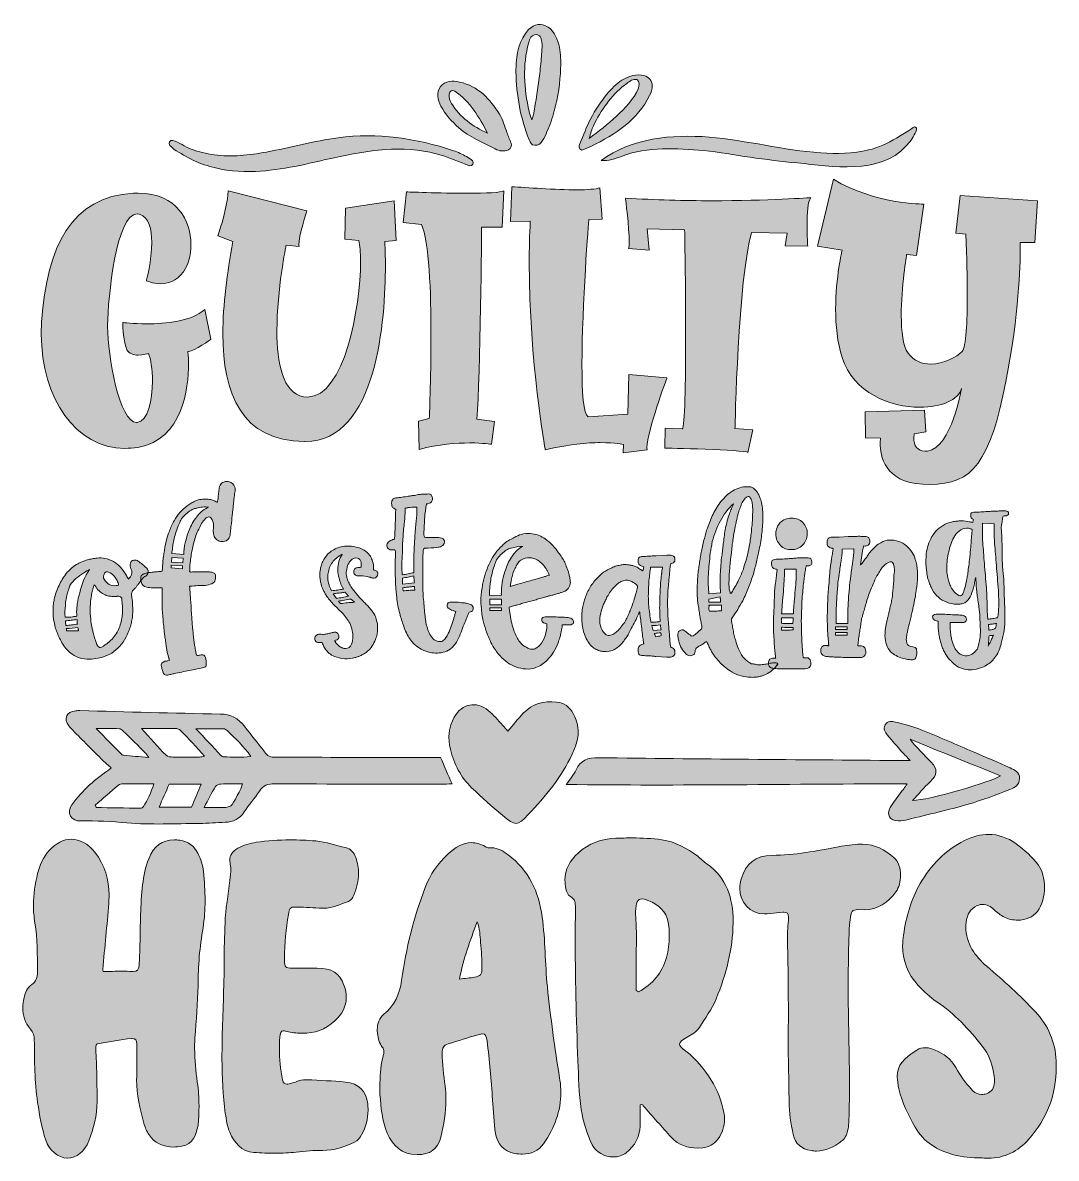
# Model space of a CAD drawing. Header units: inches. Extents: x 177 to 903, y -938 to -141.
import ezdxf

# ---------------------------------------------------------------- set-up
doc = ezdxf.new("R2010")
doc.units = ezdxf.units.IN
doc.header["$MEASUREMENT"] = 0
doc.layers.add('Layer 1', color=7, linetype='Continuous')

# ---------------------------------------------------------------- blocks, each defined once
blk = doc.blocks.new('block 3')
at = {"layer": 'Layer 1', "true_color": 0xffffff}
h = blk.add_hatch(color=7, dxfattribs=at)
h.dxf.hatch_style = 2
edge = h.paths.add_edge_path()
edge.add_spline(control_points=[(315.65, -465.45), (316.15, -464.44), (317.05, -463.7), (318.32, -463.24), (319.59, -462.78), (320.69, -462.65), (321.61, -462.86), (323.85, -463.47), (325.32, -464.79), (326.04, -466.83), (326.24, -467.44), (326.32, -468.05), (326.27, -468.66), (326.21, -469.28), (326.14, -469.88), (326.04, -470.5), (325.93, -470.9), (325.88, -471.29), (325.88, -471.64), (325.88, -472), (325.83, -472.38), (325.73, -472.79), (325.53, -474.42), (325.35, -476.02), (325.2, -477.6), (325.04, -479.18), (324.87, -480.84), (324.66, -482.57), (324.56, -483.08), (324.48, -483.56), (324.43, -484.02), (324.38, -484.48), (324.36, -484.96), (324.36, -485.47), (324.15, -486.59), (324.02, -487.74), (323.98, -488.91), (323.92, -490.08), (323.8, -491.28), (323.59, -492.5), (323.39, -493.83), (323.23, -495.13), (323.13, -496.4), (323.03, -497.67), (322.88, -499.02), (322.68, -500.45), (322.47, -501.88), (321.84, -503.02), (320.77, -503.89), (319.7, -504.75), (318.34, -505.14), (316.72, -505.03), (315.7, -504.93), (314.58, -504.53), (313.35, -503.81), (312.64, -503.3), (312.03, -502.49), (311.52, -501.37), (311.32, -500.86), (311.16, -500.29), (311.06, -499.69), (310.96, -499.07), (310.91, -498.46), (310.91, -497.85), (310.91, -497.14), (310.93, -496.47), (310.99, -495.86), (311.04, -495.25), (311.06, -494.59), (311.06, -493.88), (311.06, -491.84), (310.55, -490.11), (309.53, -488.68), (309.02, -488.07), (308.46, -487.77), (307.85, -487.77), (306.83, -487.77), (306.02, -488.12), (305.41, -488.84), (304.39, -489.96), (303.5, -491.15), (302.73, -492.42), (301.97, -493.7), (301.28, -495), (300.67, -496.32), (299.96, -497.75), (299.32, -499.23), (298.76, -500.75), (298.2, -502.28), (297.71, -503.81), (297.31, -505.34), (297.1, -506.26), (296.9, -507.17), (296.7, -508.09), (296.49, -509.01), (296.29, -509.92), (296.09, -510.84), (295.78, -512.27), (295.52, -513.74), (295.32, -515.27), (295.12, -516.8), (294.91, -518.28), (294.71, -519.7), (294.51, -520.72), (294.41, -521.72), (294.41, -522.68), (294.41, -523.65), (294.35, -524.7), (294.25, -525.82), (294.25, -525.92), (294.28, -525.97), (294.33, -525.97), (294.38, -525.97), (294.41, -526.07), (294.41, -526.27), (294.61, -526.27), (294.76, -526.3), (294.86, -526.35), (294.96, -526.4), (295.12, -526.43), (295.32, -526.43), (296.64, -526.33), (297.94, -526.27), (299.22, -526.27), (300.49, -526.27), (301.79, -526.27), (303.12, -526.27), (304.24, -526.17), (305.36, -526.15), (306.48, -526.2), (307.6, -526.25), (308.72, -526.38), (309.84, -526.58), (310.15, -526.58), (310.5, -526.68), (310.91, -526.88), (311.83, -527.19), (312.33, -527.75), (312.44, -528.57), (312.64, -529.89), (312.59, -531.01), (312.28, -531.93), (311.98, -533.05), (311.16, -533.97), (309.84, -534.68), (308.41, -535.19), (306.83, -535.55), (305.1, -535.75), (303.37, -535.85), (301.66, -535.93), (299.98, -535.98), (298.3, -536.03), (296.59, -536.16), (294.86, -536.36), (294.86, -536.36), (294.25, -536.36), (294.25, -536.36), (294.35, -537.07), (294.38, -537.74), (294.33, -538.35), (294.28, -538.96), (294.35, -539.57), (294.56, -540.18), (294.56, -540.18), (294.56, -540.79), (294.56, -540.79), (294.66, -541.81), (294.73, -542.83), (294.79, -543.85), (294.84, -544.87), (294.91, -545.94), (295.02, -547.06), (295.22, -548.79), (295.35, -550.57), (295.4, -552.41), (295.45, -554.24), (295.58, -556.02), (295.78, -557.75), (295.88, -559.28), (295.98, -560.79), (296.09, -562.26), (296.19, -563.74), (296.34, -565.24), (296.54, -566.77), (296.64, -568.1), (296.75, -569.37), (296.85, -570.59), (296.95, -571.81), (297.1, -573.09), (297.31, -574.41), (297.41, -574.92), (297.46, -575.38), (297.46, -575.78), (297.46, -576.19), (297.51, -576.6), (297.61, -577.01), (297.82, -578.13), (298.02, -579.27), (298.23, -580.45), (298.43, -581.62), (298.63, -582.76), (298.84, -583.88), (298.94, -584.29), (299.14, -584.7), (299.45, -585.11), (299.96, -585), (300.46, -584.93), (300.98, -584.88), (301.48, -584.83), (301.99, -584.75), (302.5, -584.65), (304.03, -584.34), (305, -584.95), (305.41, -586.48), (305.81, -587.81), (306.02, -589.44), (306.02, -591.37), (306.02, -592.49), (305.46, -593.15), (304.34, -593.36), (302.81, -593.67), (301.31, -593.97), (299.83, -594.28), (298.35, -594.58), (296.85, -594.89), (295.32, -595.19), (293.59, -595.6), (291.83, -595.98), (290.05, -596.34), (288.27, -596.7), (286.46, -597.08), (284.62, -597.49), (283.71, -597.69), (282.79, -597.89), (281.87, -598.1), (280.96, -598.3), (279.99, -598.5), (278.97, -598.71), (278.97, -598.71), (278.05, -598.71), (278.05, -598.71), (276.83, -598.71), (276.07, -598.2), (275.76, -597.18), (275.56, -596.77), (275.35, -596.16), (275.15, -595.35), (274.95, -594.94), (274.82, -594.53), (274.77, -594.12), (274.72, -593.72), (274.64, -593.31), (274.54, -592.9), (274.03, -590.86), (274.85, -589.59), (276.98, -589.08), (277.19, -588.98), (277.42, -588.93), (277.67, -588.93), (277.92, -588.93), (278.21, -588.88), (278.51, -588.77), (278.72, -588.77), (279.22, -588.67), (280.04, -588.47), (279.94, -588.26), (279.89, -588.03), (279.89, -587.78), (279.89, -587.53), (279.84, -587.3), (279.74, -587.09), (278.82, -584.34), (278.21, -581.54), (277.9, -578.69), (277.7, -577.36), (277.52, -576.09), (277.37, -574.87), (277.21, -573.65), (277.03, -572.37), (276.83, -571.05), (276.63, -569.93), (276.47, -568.83), (276.37, -567.76), (276.27, -566.69), (276.17, -565.6), (276.07, -564.48), (275.86, -562.75), (275.71, -561.04), (275.61, -559.36), (275.51, -557.68), (275.35, -555.97), (275.15, -554.24), (275.05, -553.43), (275, -552.66), (275, -551.95), (275, -551.23), (275, -550.47), (275, -549.65), (275, -549.65), (275, -538.5), (275, -538.5), (275, -538.5), (275, -537.43), (275, -537.43), (275, -537.43), (273.93, -537.43), (273.93, -537.43), (273.01, -537.43), (272.09, -537.46), (271.18, -537.5), (270.26, -537.56), (269.34, -537.53), (268.43, -537.43), (266.9, -537.43), (265.47, -537.28), (264.15, -536.97), (262.01, -536.67), (260.68, -535.39), (260.17, -533.15), (260.07, -532.64), (260.02, -532.18), (260.02, -531.78), (260.02, -531.37), (260.02, -530.96), (260.02, -530.55), (260.02, -529.43), (260.48, -528.62), (261.4, -528.11), (261.6, -527.9), (261.86, -527.78), (262.16, -527.73), (262.47, -527.68), (262.77, -527.55), (263.08, -527.34), (264.81, -526.84), (266.44, -526.58), (267.97, -526.58), (269.09, -526.38), (270.23, -526.25), (271.41, -526.2), (272.58, -526.15), (273.78, -526.02), (275, -525.82), (275, -525.82), (275, -525.05), (275, -525.05), (275.2, -523.63), (275.33, -522.17), (275.38, -520.7), (275.43, -519.22), (275.56, -517.77), (275.76, -516.34), (275.97, -515.02), (276.17, -513.74), (276.37, -512.52), (276.58, -511.3), (276.78, -510.03), (276.98, -508.7), (277.19, -507.78), (277.39, -506.87), (277.6, -505.95), (277.8, -505.03), (278, -504.12), (278.21, -503.2), (278.61, -501.37), (279.22, -499.53), (280.04, -497.7), (280.55, -496.47), (281.06, -495.25), (281.57, -494.03), (282.08, -492.81), (282.69, -491.59), (283.4, -490.36), (284.62, -488.33), (285.95, -486.44), (287.38, -484.71), (288.8, -482.98), (290.53, -481.4), (292.57, -479.97), (293.49, -479.36), (294.41, -478.75), (295.32, -478.14), (296.24, -477.53), (297.26, -476.97), (298.38, -476.46), (299.7, -475.95), (301.03, -475.59), (302.35, -475.39), (303.67, -475.18), (305.05, -475.13), (306.48, -475.23), (307.6, -475.34), (308.69, -475.52), (309.76, -475.77), (310.83, -476.02), (311.88, -476.46), (312.9, -477.07), (313.1, -477.17), (313.25, -477.22), (313.35, -477.22), (313.45, -477.22), (313.61, -477.27), (313.81, -477.37), (313.81, -477.17), (313.84, -477.04), (313.89, -476.99), (313.94, -476.94), (313.97, -476.87), (313.97, -476.76), (314.17, -475.54), (314.32, -474.29), (314.42, -473.02), (314.52, -471.75), (314.68, -470.45), (314.88, -469.12), (314.98, -468.51), (315.06, -467.9), (315.11, -467.29), (315.16, -466.68), (315.34, -466.06), (315.65, -465.45)], knot_values=[0, 0, 0, 0, 1, 1, 1, 2, 2, 2, 3, 3, 3, 4, 4, 4, 5, 5, 5, 6, 6, 6, 7, 7, 7, 8, 8, 8, 9, 9, 9, 10, 10, 10, 11, 11, 11, 12, 12, 12, 13, 13, 13, 14, 14, 14, 15, 15, 15, 16, 16, 16, 17, 17, 17, 18, 18, 18, 19, 19, 19, 20, 20, 20, 21, 21, 21, 22, 22, 22, 23, 23, 23, 24, 24, 24, 25, 25, 25, 26, 26, 26, 27, 27, 27, 28, 28, 28, 29, 29, 29, 30, 30, 30, 31, 31, 31, 32, 32, 32, 33, 33, 33, 34, 34, 34, 35, 35, 35, 36, 36, 36, 37, 37, 37, 38, 38, 38, 39, 39, 39, 40, 40, 40, 41, 41, 41, 42, 42, 42, 43, 43, 43, 44, 44, 44, 45, 45, 45, 46, 46, 46, 47, 47, 47, 48, 48, 48, 49, 49, 49, 50, 50, 50, 51, 51, 51, 52, 52, 52, 53, 53, 53, 54, 54, 54, 55, 55, 55, 56, 56, 56, 57, 57, 57, 58, 58, 58, 59, 59, 59, 60, 60, 60, 61, 61, 61, 62, 62, 62, 63, 63, 63, 64, 64, 64, 65, 65, 65, 66, 66, 66, 67, 67, 67, 68, 68, 68, 69, 69, 69, 70, 70, 70, 71, 71, 71, 72, 72, 72, 73, 73, 73, 74, 74, 74, 75, 75, 75, 76, 76, 76, 77, 77, 77, 78, 78, 78, 79, 79, 79, 80, 80, 80, 81, 81, 81, 82, 82, 82, 83, 83, 83, 84, 84, 84, 85, 85, 85, 86, 86, 86, 87, 87, 87, 88, 88, 88, 89, 89, 89, 90, 90, 90, 91, 91, 91, 92, 92, 92, 93, 93, 93, 94, 94, 94, 95, 95, 95, 96, 96, 96, 97, 97, 97, 98, 98, 98, 99, 99, 99, 100, 100, 100, 101, 101, 101, 102, 102, 102, 103, 103, 103, 104, 104, 104, 105, 105, 105, 106, 106, 106, 107, 107, 107, 108, 108, 108, 109, 109, 109, 110, 110, 110, 111, 111, 111, 112, 112, 112, 113, 113, 113, 114, 114, 114, 115, 115, 115, 116, 116, 116, 117, 117, 117, 118, 118, 118, 119, 119, 119, 120, 120, 120, 121, 121, 121, 122, 122, 122, 123, 123, 123, 124, 124, 124, 125, 125, 125, 126, 126, 126, 127, 127, 127, 128, 128, 128, 129, 129, 129, 130, 130, 130, 131, 131, 131, 132, 132, 132, 133, 133, 133, 134, 134, 134, 135, 135, 135, 136, 136, 136, 137, 137, 137, 138, 138, 138, 139, 139, 139, 140, 140, 140, 140], degree=3, periodic=1)
h.paths.add_polyline_path([(289.36, -522.15), (281.42, -521.54), (281.26, -523.52), (289.21, -524.13)])
h.paths.add_polyline_path([(289.82, -516.65), (281.72, -516.19), (281.57, -519.55), (289.52, -520.01)])
edge = h.paths.add_edge_path()
edge.add_spline(control_points=[(299.91, -486.85), (301.03, -485.42), (302.22, -484.23), (303.5, -483.26), (304.77, -482.29), (306.12, -481.5), (307.55, -480.89), (306.12, -480.69), (304.74, -480.66), (303.42, -480.81), (302.1, -480.97), (300.72, -481.19), (299.3, -481.5), (298.99, -481.6), (298.66, -481.68), (298.3, -481.73), (297.94, -481.78), (297.61, -481.86), (297.31, -481.96), (296.9, -482.16), (296.52, -482.37), (296.16, -482.57), (295.8, -482.77), (295.48, -482.98), (295.17, -483.18), (292.62, -484.61), (290.43, -486.59), (288.6, -489.14), (287.99, -490.26), (287.43, -491.38), (286.92, -492.5), (286.1, -494.44), (285.41, -496.27), (284.85, -498), (284.29, -499.74), (283.81, -501.37), (283.4, -502.89), (282.99, -504.53), (282.71, -505.98), (282.56, -507.25), (282.41, -508.52), (282.28, -509.62), (282.18, -510.53), (282.08, -511.05), (282, -511.48), (281.95, -511.83), (281.9, -512.19), (281.87, -512.47), (281.87, -512.67), (281.87, -512.67), (281.87, -513.44), (281.87, -513.44), (281.87, -513.44), (290.13, -514.05), (290.13, -514.05), (290.13, -514.05), (290.13, -513.28), (290.13, -513.28), (290.13, -513.08), (290.15, -512.83), (290.2, -512.52), (290.25, -512.21), (290.28, -511.86), (290.28, -511.45), (290.38, -510.64), (290.51, -509.69), (290.66, -508.62), (290.81, -507.56), (291.09, -506.31), (291.5, -504.88), (291.81, -503.46), (292.19, -501.98), (292.65, -500.45), (293.11, -498.92), (293.69, -497.39), (294.41, -495.86), (295.83, -492.5), (297.66, -489.5), (299.91, -486.85)], knot_values=[0, 0, 0, 0, 1, 1, 1, 2, 2, 2, 3, 3, 3, 4, 4, 4, 5, 5, 5, 6, 6, 6, 7, 7, 7, 8, 8, 8, 9, 9, 9, 10, 10, 10, 11, 11, 11, 12, 12, 12, 13, 13, 13, 14, 14, 14, 15, 15, 15, 16, 16, 16, 17, 17, 17, 18, 18, 18, 19, 19, 19, 20, 20, 20, 21, 21, 21, 22, 22, 22, 23, 23, 23, 24, 24, 24, 25, 25, 25, 26, 26, 26, 26], degree=3, periodic=1)
h = blk.add_hatch(color=7, dxfattribs=at)
h.dxf.hatch_style = 2
edge = h.paths.add_edge_path()
edge.add_spline(control_points=[(696.45, -591.37), (697.67, -591.27), (698.92, -591.09), (700.19, -590.84), (701.47, -590.58), (702.61, -590.38), (703.63, -590.23), (704.65, -590.07), (705.49, -590.02), (706.15, -590.07), (706.82, -590.12), (707.2, -590.35), (707.3, -590.76), (707.3, -590.86), (707.1, -591.12), (706.69, -591.53), (706.79, -591.42), (706.89, -591.37), (706.99, -591.37), (707.1, -591.37), (707.2, -591.32), (707.3, -591.22), (706.18, -592.75), (704.9, -594.12), (703.48, -595.35), (702.05, -596.57), (700.47, -597.58), (698.74, -598.4), (698.03, -598.71), (697.26, -598.99), (696.45, -599.24), (695.63, -599.5), (694.82, -599.73), (694, -599.93), (692.88, -600.13), (691.71, -600.26), (690.49, -600.31), (689.27, -600.36), (688.05, -600.34), (686.82, -600.24), (684.48, -600.03), (682.24, -599.57), (680.1, -598.86), (677.96, -598.15), (675.87, -597.13), (673.83, -595.8), (670.98, -593.87), (668.41, -591.68), (666.12, -589.23), (663.82, -586.79), (661.86, -584.09), (660.23, -581.13), (659.72, -580.32), (659.29, -579.45), (658.94, -578.54), (658.58, -577.62), (658.14, -576.75), (657.64, -575.94), (657.53, -575.84), (657.38, -575.58), (657.18, -575.18), (656.57, -575.48), (656.05, -575.84), (655.65, -576.24), (655.04, -576.75), (654.37, -577.21), (653.66, -577.62), (652.95, -578.02), (652.18, -578.43), (651.37, -578.84), (649.84, -579.66), (649.13, -580.78), (649.23, -582.2), (649.33, -583.43), (648.75, -584.29), (647.47, -584.8), (646.2, -585.31), (645.1, -585.31), (644.19, -584.8), (643.78, -584.6), (643.4, -584.37), (643.04, -584.11), (642.68, -583.86), (642.4, -583.53), (642.2, -583.12), (639.65, -580.47), (638.08, -577.16), (637.46, -573.19), (637.36, -572.68), (637.28, -572.17), (637.23, -571.66), (637.18, -571.15), (637.16, -570.64), (637.16, -570.13), (637.16, -568.6), (637.82, -567.64), (639.15, -567.23), (639.65, -567.03), (640.22, -566.97), (640.83, -567.08), (641.84, -567.59), (642.76, -568.2), (643.58, -568.91), (644.08, -569.42), (644.65, -569.85), (645.26, -570.21), (645.87, -570.57), (646.43, -571), (646.94, -571.51), (648.16, -571), (649.18, -570.39), (649.99, -569.67), (650.61, -569.16), (651.22, -568.6), (651.83, -567.99), (652.44, -567.38), (653.1, -566.82), (653.82, -566.31), (654.12, -566.01), (654.22, -565.6), (654.12, -565.09), (653.92, -563.97), (653.69, -562.82), (653.43, -561.65), (653.18, -560.48), (652.95, -559.33), (652.75, -558.21), (652.54, -556.79), (652.34, -555.36), (652.14, -553.93), (651.93, -552.51), (651.73, -551.08), (651.52, -549.65), (651.12, -547.41), (650.89, -545.22), (650.84, -543.08), (650.78, -540.94), (650.76, -538.75), (650.76, -536.51), (650.86, -535.09), (650.93, -533.66), (650.99, -532.23), (651.04, -530.81), (651.12, -529.38), (651.22, -527.95), (651.42, -526.53), (651.62, -525.1), (651.83, -523.68), (652.03, -522.25), (652.23, -520.82), (652.44, -519.4), (652.64, -518.07), (652.85, -516.8), (653.05, -515.58), (653.25, -514.36), (653.46, -513.08), (653.66, -511.76), (653.97, -510.33), (654.3, -508.85), (654.66, -507.33), (655.01, -505.8), (655.39, -504.32), (655.8, -502.89), (656.11, -501.67), (656.41, -500.45), (656.72, -499.23), (657.02, -498), (657.43, -496.78), (657.94, -495.56), (659.06, -492.2), (660.39, -488.94), (661.91, -485.78), (663.44, -482.62), (665.33, -479.62), (667.57, -476.76), (668.69, -475.34), (669.94, -473.99), (671.31, -472.71), (672.69, -471.44), (674.19, -470.34), (675.82, -469.43), (678.77, -467.49), (682.19, -466.52), (686.06, -466.52), (687.69, -466.42), (689.06, -466.75), (690.18, -467.52), (691.3, -468.28), (692.27, -469.33), (693.09, -470.65), (693.8, -471.77), (694.36, -472.89), (694.77, -474.01), (695.18, -475.13), (695.53, -476.3), (695.84, -477.53), (696.25, -479.26), (696.53, -481.04), (696.68, -482.87), (696.83, -484.71), (696.91, -486.54), (696.91, -488.38), (696.91, -489.7), (696.86, -490.97), (696.76, -492.2), (696.65, -493.42), (696.55, -494.69), (696.45, -496.02), (696.45, -496.53), (696.42, -497.04), (696.37, -497.54), (696.32, -498.06), (696.25, -498.56), (696.14, -499.07), (695.94, -501.01), (695.69, -502.95), (695.38, -504.88), (695.07, -506.82), (694.72, -508.75), (694.31, -510.69), (694, -512.12), (693.7, -513.54), (693.39, -514.96), (693.09, -516.39), (692.78, -517.82), (692.48, -519.24), (692.07, -520.67), (691.69, -522.1), (691.33, -523.52), (690.97, -524.95), (690.59, -526.38), (690.18, -527.8), (689.17, -531.06), (688.05, -534.25), (686.82, -537.35), (685.6, -540.46), (684.23, -543.54), (682.7, -546.6), (681.57, -548.64), (680.4, -550.67), (679.18, -552.71), (677.96, -554.75), (676.63, -556.74), (675.21, -558.67), (674.9, -559.18), (674.75, -559.59), (674.75, -559.89), (674.95, -561.32), (675.18, -562.7), (675.44, -564.02), (675.69, -565.34), (675.92, -566.67), (676.13, -567.99), (676.43, -569.32), (676.74, -570.62), (677.04, -571.89), (677.35, -573.16), (677.71, -574.46), (678.11, -575.78), (678.72, -577.82), (679.49, -579.81), (680.4, -581.75), (681.32, -583.68), (682.49, -585.46), (683.92, -587.09), (685.45, -588.83), (687.13, -590.05), (688.96, -590.76), (689.27, -590.86), (689.67, -590.91), (690.18, -590.91), (691, -591.12), (691.92, -591.3), (692.94, -591.45), (693.95, -591.6), (695.13, -591.58), (696.45, -591.37)], knot_values=[0, 0, 0, 0, 1, 1, 1, 2, 2, 2, 3, 3, 3, 4, 4, 4, 5, 5, 5, 6, 6, 6, 7, 7, 7, 8, 8, 8, 9, 9, 9, 10, 10, 10, 11, 11, 11, 12, 12, 12, 13, 13, 13, 14, 14, 14, 15, 15, 15, 16, 16, 16, 17, 17, 17, 18, 18, 18, 19, 19, 19, 20, 20, 20, 21, 21, 21, 22, 22, 22, 23, 23, 23, 24, 24, 24, 25, 25, 25, 26, 26, 26, 27, 27, 27, 28, 28, 28, 29, 29, 29, 30, 30, 30, 31, 31, 31, 32, 32, 32, 33, 33, 33, 34, 34, 34, 35, 35, 35, 36, 36, 36, 37, 37, 37, 38, 38, 38, 39, 39, 39, 40, 40, 40, 41, 41, 41, 42, 42, 42, 43, 43, 43, 44, 44, 44, 45, 45, 45, 46, 46, 46, 47, 47, 47, 48, 48, 48, 49, 49, 49, 50, 50, 50, 51, 51, 51, 52, 52, 52, 53, 53, 53, 54, 54, 54, 55, 55, 55, 56, 56, 56, 57, 57, 57, 58, 58, 58, 59, 59, 59, 60, 60, 60, 61, 61, 61, 62, 62, 62, 63, 63, 63, 64, 64, 64, 65, 65, 65, 66, 66, 66, 67, 67, 67, 68, 68, 68, 69, 69, 69, 70, 70, 70, 71, 71, 71, 72, 72, 72, 73, 73, 73, 74, 74, 74, 75, 75, 75, 76, 76, 76, 77, 77, 77, 78, 78, 78, 79, 79, 79, 80, 80, 80, 81, 81, 81, 82, 82, 82, 83, 83, 83, 84, 84, 84, 85, 85, 85, 86, 86, 86, 87, 87, 87, 88, 88, 88, 89, 89, 89, 90, 90, 90, 91, 91, 91, 92, 92, 92, 92], degree=3, periodic=1)
edge = h.paths.add_edge_path()
edge.add_spline(control_points=[(668.18, -514.2), (668.38, -512.78), (668.56, -511.35), (668.71, -509.92), (668.87, -508.5), (669.04, -507.07), (669.25, -505.64), (669.56, -502.28), (670.04, -498.9), (670.7, -495.48), (671.36, -492.07), (672.25, -488.73), (673.38, -485.47), (673.78, -484.35), (674.24, -483.18), (674.75, -481.96), (675.26, -480.74), (675.77, -479.57), (676.28, -478.44), (672.51, -481.91), (669.43, -485.91), (667.03, -490.44), (664.64, -494.97), (662.73, -499.84), (661.3, -505.03), (661.3, -505.03), (661.3, -505.34), (661.3, -505.34), (661.1, -506.77), (660.87, -508.11), (660.62, -509.39), (660.36, -510.66), (660.13, -511.96), (659.93, -513.28), (659.62, -515.94), (659.37, -518.46), (659.16, -520.85), (658.96, -523.24), (658.8, -525.46), (658.71, -527.5), (658.6, -528.01), (658.55, -528.52), (658.55, -529.02), (658.55, -529.54), (658.55, -530.04), (658.55, -530.55), (658.55, -530.55), (658.55, -533.3), (658.55, -533.3), (658.55, -534.12), (658.55, -534.91), (658.55, -535.67), (658.55, -536.44), (658.6, -537.12), (658.71, -537.74), (658.71, -538.45), (658.73, -539.03), (658.78, -539.49), (658.83, -539.95), (658.86, -540.33), (658.86, -540.64), (658.86, -540.64), (658.86, -541.71), (658.86, -541.71), (658.86, -541.71), (667.11, -540.94), (667.11, -540.94), (667.11, -540.94), (667.11, -540.03), (667.11, -540.03), (667.11, -539.72), (667.08, -539.37), (667.03, -538.96), (666.98, -538.55), (666.96, -538.04), (666.96, -537.43), (666.86, -536.82), (666.81, -536.18), (666.81, -535.52), (666.81, -534.86), (666.81, -534.12), (666.81, -533.3), (666.81, -533.3), (666.81, -530.7), (666.81, -530.7), (666.81, -530.2), (666.81, -529.74), (666.81, -529.33), (666.81, -528.92), (666.86, -528.47), (666.96, -527.95), (667.06, -525.92), (667.19, -523.78), (667.34, -521.54), (667.49, -519.3), (667.77, -516.9), (668.18, -514.36), (668.18, -514.36), (668.18, -514.2), (668.18, -514.2)], knot_values=[0, 0, 0, 0, 1, 1, 1, 2, 2, 2, 3, 3, 3, 4, 4, 4, 5, 5, 5, 6, 6, 6, 7, 7, 7, 8, 8, 8, 9, 9, 9, 10, 10, 10, 11, 11, 11, 12, 12, 12, 13, 13, 13, 14, 14, 14, 15, 15, 15, 16, 16, 16, 17, 17, 17, 18, 18, 18, 19, 19, 19, 20, 20, 20, 21, 21, 21, 22, 22, 22, 23, 23, 23, 24, 24, 24, 25, 25, 25, 26, 26, 26, 27, 27, 27, 28, 28, 28, 29, 29, 29, 30, 30, 30, 31, 31, 31, 32, 32, 32, 33, 33, 33, 33], degree=3, periodic=1)
edge = h.paths.add_edge_path()
edge.add_spline(control_points=[(658.86, -547.67), (658.86, -547.67), (667.11, -547.67), (667.11, -547.67), (667.11, -547.67), (667.11, -545.99), (667.11, -545.99), (667.11, -545.78), (667.08, -545.56), (667.03, -545.3), (666.98, -545.05), (666.96, -544.82), (666.96, -544.61), (666.96, -544.61), (666.96, -543.85), (666.96, -543.85), (666.96, -543.85), (658.86, -545.53), (658.86, -545.53), (658.86, -545.53), (658.86, -546.29), (658.86, -546.29), (658.86, -546.29), (658.86, -547.67), (658.86, -547.67)], knot_values=[0, 0, 0, 0, 1, 1, 1, 2, 2, 2, 3, 3, 3, 4, 4, 4, 5, 5, 5, 6, 6, 6, 7, 7, 7, 8, 8, 8, 8], degree=3, periodic=1)
edge = h.paths.add_edge_path()
edge.add_spline(control_points=[(659.47, -553.78), (659.57, -553.88), (660.08, -553.93), (661, -553.93), (661.91, -553.93), (662.88, -553.88), (663.9, -553.78), (665.02, -553.78), (666.35, -553.73), (667.87, -553.63), (667.87, -553.63), (667.87, -553.02), (667.87, -553.02), (667.87, -553.02), (667.72, -549.65), (667.72, -549.65), (667.72, -549.65), (667.41, -549.65), (667.41, -549.65), (667.41, -549.65), (665.28, -549.65), (665.28, -549.65), (665.28, -549.65), (659.62, -549.65), (659.62, -549.65), (659.62, -549.65), (659.47, -549.65), (659.47, -549.65), (659.47, -549.65), (659.01, -549.65), (659.01, -549.65), (659.01, -549.65), (659.01, -549.81), (659.01, -549.81), (659.01, -549.91), (659.03, -549.99), (659.09, -550.04), (659.14, -550.09), (659.16, -550.16), (659.16, -550.27), (658.96, -550.88), (658.91, -551.62), (659.01, -552.48), (659.11, -553.35), (659.26, -553.78), (659.47, -553.78)], knot_values=[0, 0, 0, 0, 1, 1, 1, 2, 2, 2, 3, 3, 3, 4, 4, 4, 5, 5, 5, 6, 6, 6, 7, 7, 7, 8, 8, 8, 9, 9, 9, 10, 10, 10, 11, 11, 11, 12, 12, 12, 13, 13, 13, 14, 14, 14, 15, 15, 15, 15], degree=3, periodic=1)
edge = h.paths.add_edge_path()
edge.add_spline(control_points=[(673.99, -541.25), (674.09, -541.25), (674.19, -541.3), (674.29, -541.4), (674.29, -541.4), (674.75, -540.94), (674.75, -540.94), (675.67, -539.52), (676.56, -538.09), (677.43, -536.67), (678.29, -535.24), (679.08, -533.76), (679.79, -532.23), (680.4, -530.91), (680.99, -529.61), (681.55, -528.34), (682.11, -527.07), (682.64, -525.72), (683.16, -524.29), (684.38, -520.52), (685.45, -516.8), (686.36, -513.13), (686.57, -512.21), (686.75, -511.27), (686.9, -510.31), (687.05, -509.34), (687.23, -508.39), (687.43, -507.48), (687.74, -505.95), (687.99, -504.42), (688.2, -502.89), (688.4, -501.37), (688.61, -499.84), (688.81, -498.31), (688.91, -497.7), (688.96, -497.11), (688.96, -496.55), (688.96, -495.99), (689.01, -495.41), (689.12, -494.79), (689.32, -492.76), (689.47, -490.74), (689.57, -488.76), (689.67, -486.77), (689.73, -484.76), (689.73, -482.72), (689.73, -481.6), (689.67, -480.46), (689.57, -479.28), (689.47, -478.11), (689.21, -476.97), (688.81, -475.85), (688.71, -475.44), (688.45, -474.93), (688.05, -474.32), (687.53, -473.4), (686.77, -473.2), (685.75, -473.71), (685.24, -473.91), (684.81, -474.22), (684.45, -474.62), (684.1, -475.03), (683.77, -475.49), (683.46, -476), (682.64, -477.12), (682.03, -478.24), (681.63, -479.36), (681.22, -480.48), (680.76, -481.65), (680.25, -482.87), (680.05, -483.69), (679.82, -484.51), (679.56, -485.32), (679.31, -486.14), (679.08, -486.95), (678.88, -487.77), (678.67, -488.89), (678.44, -489.98), (678.19, -491.05), (677.93, -492.12), (677.71, -493.22), (677.5, -494.34), (677.3, -495.25), (677.12, -496.17), (676.97, -497.09), (676.81, -498), (676.63, -498.92), (676.43, -499.84), (676.33, -500.65), (676.2, -501.52), (676.05, -502.44), (675.9, -503.35), (675.77, -504.22), (675.67, -505.03), (675.46, -506.26), (675.31, -507.45), (675.21, -508.62), (675.11, -509.8), (675, -510.94), (674.9, -512.06), (674.8, -512.57), (674.75, -513.03), (674.75, -513.44), (674.75, -513.85), (674.7, -514.3), (674.6, -514.81), (674.39, -515.94), (674.24, -516.98), (674.14, -517.95), (674.04, -518.92), (673.94, -519.96), (673.83, -521.08), (673.73, -521.79), (673.68, -522.48), (673.68, -523.14), (673.68, -523.81), (673.63, -524.49), (673.53, -525.2), (673.32, -526.84), (673.2, -528.41), (673.15, -529.94), (673.09, -531.47), (673.07, -533.05), (673.07, -534.68), (673.07, -535.7), (673.12, -536.69), (673.22, -537.66), (673.32, -538.63), (673.53, -539.57), (673.83, -540.49), (673.83, -540.69), (673.86, -540.84), (673.91, -540.94), (673.96, -541.05), (673.99, -541.15), (673.99, -541.25)], knot_values=[0, 0, 0, 0, 1, 1, 1, 2, 2, 2, 3, 3, 3, 4, 4, 4, 5, 5, 5, 6, 6, 6, 7, 7, 7, 8, 8, 8, 9, 9, 9, 10, 10, 10, 11, 11, 11, 12, 12, 12, 13, 13, 13, 14, 14, 14, 15, 15, 15, 16, 16, 16, 17, 17, 17, 18, 18, 18, 19, 19, 19, 20, 20, 20, 21, 21, 21, 22, 22, 22, 23, 23, 23, 24, 24, 24, 25, 25, 25, 26, 26, 26, 27, 27, 27, 28, 28, 28, 29, 29, 29, 30, 30, 30, 31, 31, 31, 32, 32, 32, 33, 33, 33, 34, 34, 34, 35, 35, 35, 36, 36, 36, 37, 37, 37, 38, 38, 38, 39, 39, 39, 40, 40, 40, 41, 41, 41, 42, 42, 42, 43, 43, 43, 44, 44, 44, 45, 45, 45, 45], degree=3, periodic=1)
h = blk.add_hatch(color=7, dxfattribs=at)
h.dxf.hatch_style = 2
edge = h.paths.add_edge_path()
edge.add_spline(control_points=[(490.16, -548.74), (491.27, -548.94), (492.09, -549.35), (492.6, -549.96), (493.31, -550.57), (493.59, -551.39), (493.44, -552.41), (493.29, -553.43), (492.65, -554.04), (491.53, -554.24), (490.82, -554.34), (490.36, -554.75), (490.16, -555.46), (489.64, -556.58), (489.21, -557.65), (488.86, -558.67), (488.5, -559.69), (488.07, -560.71), (487.56, -561.73), (486.84, -563.56), (486.13, -565.39), (485.42, -567.23), (484.7, -569.06), (483.94, -570.9), (483.13, -572.73), (482.51, -574.05), (481.85, -575.28), (481.14, -576.4), (480.43, -577.52), (479.51, -578.59), (478.39, -579.61), (476.96, -581.03), (475.38, -581.95), (473.65, -582.36), (470.08, -583.48), (466.52, -583.63), (462.95, -582.82), (457.04, -581.49), (452.36, -578.33), (448.9, -573.34), (447.16, -570.8), (445.74, -567.79), (444.62, -564.32), (444.11, -562.9), (443.62, -561.45), (443.17, -559.97), (442.71, -558.49), (442.27, -557.04), (441.87, -555.61), (441.35, -553.68), (440.92, -551.77), (440.57, -549.88), (440.21, -548), (439.93, -546.04), (439.73, -544), (439.52, -542.57), (439.37, -541.15), (439.27, -539.72), (439.16, -538.3), (439.06, -536.87), (438.96, -535.44), (438.86, -533.2), (438.78, -530.99), (438.73, -528.8), (438.68, -526.61), (438.66, -524.44), (438.66, -522.3), (438.66, -520.67), (438.68, -519.07), (438.73, -517.49), (438.78, -515.91), (438.86, -514.3), (438.96, -512.67), (438.96, -512.67), (438.96, -512.21), (438.96, -512.21), (438.76, -511.5), (438.58, -511.07), (438.43, -510.92), (438.27, -510.76), (437.84, -510.74), (437.13, -510.84), (436.62, -510.84), (436.16, -510.84), (435.75, -510.84), (435.35, -510.84), (434.89, -510.69), (434.38, -510.38), (433.46, -509.87), (432.95, -509.08), (432.85, -508.01), (432.75, -506.94), (433.1, -506), (433.92, -505.19), (434.33, -504.78), (434.81, -504.47), (435.37, -504.27), (435.93, -504.07), (436.47, -503.86), (436.98, -503.66), (437.18, -503.66), (437.31, -503.63), (437.36, -503.58), (437.41, -503.53), (437.48, -503.51), (437.59, -503.51), (437.99, -503.4), (438.2, -503.15), (438.2, -502.74), (438.3, -501.93), (438.38, -501.11), (438.43, -500.29), (438.48, -499.48), (438.5, -498.67), (438.5, -497.85), (438.6, -495.81), (438.68, -493.85), (438.73, -491.97), (438.78, -490.08), (438.81, -488.12), (438.81, -486.08), (438.81, -485.57), (438.83, -485.12), (438.89, -484.71), (438.94, -484.3), (439.01, -483.84), (439.12, -483.33), (439.12, -482.82), (439.09, -482.52), (439.04, -482.42), (438.99, -482.32), (438.71, -482.16), (438.2, -481.96), (437.79, -481.76), (437.48, -481.55), (437.28, -481.35), (436.77, -481.14), (436.52, -480.89), (436.52, -480.58), (436.31, -479.77), (436.19, -478.98), (436.13, -478.21), (436.08, -477.45), (436.26, -476.66), (436.67, -475.85), (437.08, -474.93), (437.89, -474.42), (439.12, -474.32), (440.54, -474.22), (441.99, -474.06), (443.47, -473.86), (444.95, -473.66), (446.4, -473.45), (447.83, -473.25), (448.84, -473.04), (449.86, -472.89), (450.88, -472.79), (451.9, -472.69), (452.97, -472.54), (454.09, -472.33), (454.8, -472.13), (455.49, -472), (456.15, -471.95), (456.82, -471.9), (457.5, -471.82), (458.22, -471.72), (458.83, -471.72), (459.46, -471.72), (460.13, -471.72), (460.79, -471.72), (461.43, -471.67), (462.04, -471.57), (463.67, -471.57), (464.58, -472.48), (464.79, -474.32), (464.79, -475.13), (464.74, -475.74), (464.63, -476.15), (464.23, -477.48), (463.21, -478.24), (461.58, -478.44), (461.07, -478.55), (460.79, -478.65), (460.74, -478.75), (460.69, -478.85), (460.61, -479.16), (460.51, -479.67), (460.51, -479.67), (459.59, -485.17), (459.59, -485.17), (459.49, -486.08), (459.41, -487.03), (459.36, -487.99), (459.31, -488.96), (459.29, -489.9), (459.29, -490.82), (459.29, -490.82), (458.83, -499.53), (458.83, -499.53), (458.83, -500.25), (458.88, -500.75), (458.98, -501.06), (458.98, -501.77), (459.34, -502.18), (460.05, -502.28), (460.05, -502.28), (460.97, -502.28), (460.97, -502.28), (462.39, -502.28), (463.79, -502.26), (465.17, -502.21), (466.55, -502.16), (467.94, -502.18), (469.37, -502.28), (469.88, -502.28), (470.54, -502.38), (471.36, -502.59), (472.78, -503.3), (473.4, -504.27), (473.19, -505.49), (473.19, -506.82), (472.53, -507.73), (471.21, -508.24), (470.7, -508.55), (470.16, -508.75), (469.6, -508.85), (469.04, -508.96), (468.46, -509.06), (467.84, -509.16), (465.19, -509.46), (462.55, -509.62), (459.9, -509.62), (458.88, -509.62), (458.37, -510.18), (458.37, -511.3), (458.27, -512.73), (458.19, -514.13), (458.14, -515.5), (458.09, -516.88), (458.06, -518.28), (458.06, -519.7), (458.06, -521.74), (458.04, -523.73), (457.99, -525.66), (457.93, -527.6), (457.96, -529.59), (458.06, -531.62), (458.06, -533.76), (458.09, -535.9), (458.14, -538.04), (458.19, -540.18), (458.27, -542.27), (458.37, -544.31), (458.57, -546.24), (458.75, -548.15), (458.9, -550.04), (459.06, -551.92), (459.23, -553.83), (459.44, -555.77), (459.54, -556.68), (459.64, -557.6), (459.75, -558.52), (459.85, -559.43), (460, -560.35), (460.2, -561.27), (460.2, -561.68), (460.3, -562.19), (460.51, -562.8), (460.81, -564.22), (461.2, -565.65), (461.66, -567.08), (462.11, -568.5), (462.75, -569.88), (463.57, -571.2), (464.07, -571.92), (464.61, -572.55), (465.17, -573.11), (465.73, -573.67), (466.42, -574.16), (467.23, -574.56), (468.35, -575.18), (469.68, -575.38), (471.21, -575.18), (471.61, -575.18), (472.02, -574.97), (472.43, -574.56), (473.85, -573.34), (474.97, -571.71), (475.79, -569.67), (476.71, -567.94), (477.47, -566.21), (478.08, -564.48), (478.69, -562.75), (479.25, -560.96), (479.76, -559.13), (479.97, -558.31), (480.2, -557.5), (480.45, -556.68), (480.7, -555.87), (480.93, -555), (481.14, -554.09), (480.73, -553.88), (480.47, -553.78), (480.37, -553.78), (478.85, -553.47), (477.62, -552.97), (476.71, -552.25), (475.49, -551.54), (474.97, -550.62), (475.18, -549.5), (475.38, -548.28), (475.99, -547.67), (477.01, -547.67), (479.86, -547.46), (482.46, -547.52), (484.81, -547.82), (485.32, -547.92), (485.75, -548), (486.11, -548.05), (486.46, -548.1), (486.84, -548.13), (487.25, -548.13), (487.76, -548.23), (488.24, -548.31), (488.7, -548.36), (489.16, -548.41), (489.64, -548.53), (490.16, -548.74)], knot_values=[0, 0, 0, 0, 1, 1, 1, 2, 2, 2, 3, 3, 3, 4, 4, 4, 5, 5, 5, 6, 6, 6, 7, 7, 7, 8, 8, 8, 9, 9, 9, 10, 10, 10, 11, 11, 11, 12, 12, 12, 13, 13, 13, 14, 14, 14, 15, 15, 15, 16, 16, 16, 17, 17, 17, 18, 18, 18, 19, 19, 19, 20, 20, 20, 21, 21, 21, 22, 22, 22, 23, 23, 23, 24, 24, 24, 25, 25, 25, 26, 26, 26, 27, 27, 27, 28, 28, 28, 29, 29, 29, 30, 30, 30, 31, 31, 31, 32, 32, 32, 33, 33, 33, 34, 34, 34, 35, 35, 35, 36, 36, 36, 37, 37, 37, 38, 38, 38, 39, 39, 39, 40, 40, 40, 41, 41, 41, 42, 42, 42, 43, 43, 43, 44, 44, 44, 45, 45, 45, 46, 46, 46, 47, 47, 47, 48, 48, 48, 49, 49, 49, 50, 50, 50, 51, 51, 51, 52, 52, 52, 53, 53, 53, 54, 54, 54, 55, 55, 55, 56, 56, 56, 57, 57, 57, 58, 58, 58, 59, 59, 59, 60, 60, 60, 61, 61, 61, 62, 62, 62, 63, 63, 63, 64, 64, 64, 65, 65, 65, 66, 66, 66, 67, 67, 67, 68, 68, 68, 69, 69, 69, 70, 70, 70, 71, 71, 71, 72, 72, 72, 73, 73, 73, 74, 74, 74, 75, 75, 75, 76, 76, 76, 77, 77, 77, 78, 78, 78, 79, 79, 79, 80, 80, 80, 81, 81, 81, 82, 82, 82, 83, 83, 83, 84, 84, 84, 85, 85, 85, 86, 86, 86, 87, 87, 87, 88, 88, 88, 89, 89, 89, 90, 90, 90, 91, 91, 91, 92, 92, 92, 93, 93, 93, 94, 94, 94, 95, 95, 95, 96, 96, 96, 97, 97, 97, 98, 98, 98, 99, 99, 99, 100, 100, 100, 101, 101, 101, 102, 102, 102, 103, 103, 103, 104, 104, 104, 105, 105, 105, 106, 106, 106, 107, 107, 107, 108, 108, 108, 109, 109, 109, 109], degree=3, periodic=1)
edge = h.paths.add_edge_path()
edge.add_spline(control_points=[(453.94, -480.89), (453.94, -480.89), (450.27, -480.89), (450.27, -480.89), (449.45, -480.99), (448.69, -481.09), (447.98, -481.19), (447.26, -481.3), (446.5, -481.45), (445.69, -481.65), (445.69, -481.65), (445.69, -483.33), (445.69, -483.33), (445.69, -483.33), (445.69, -484.71), (445.69, -484.71), (445.58, -485.02), (445.53, -485.57), (445.53, -486.39), (445.43, -487), (445.38, -487.61), (445.38, -488.22), (445.38, -488.84), (445.33, -489.55), (445.23, -490.36), (445.12, -491.18), (445.05, -491.99), (445, -492.81), (444.95, -493.63), (444.82, -494.49), (444.62, -495.41), (444.62, -495.92), (444.59, -496.38), (444.54, -496.78), (444.49, -497.19), (444.46, -497.65), (444.46, -498.16), (444.36, -498.67), (444.31, -499.13), (444.31, -499.53), (444.31, -499.94), (444.31, -500.4), (444.31, -500.91), (444.31, -500.91), (443.85, -506.87), (443.85, -506.87), (443.85, -507.99), (443.83, -509.03), (443.78, -510), (443.72, -510.97), (443.7, -512.01), (443.7, -513.13), (443.49, -515.78), (443.39, -518.4), (443.39, -521), (443.39, -523.6), (443.44, -526.07), (443.55, -528.41), (444.97, -528.21), (446.35, -527.95), (447.67, -527.65), (449, -527.34), (450.37, -527.09), (451.8, -526.88), (451.59, -522.61), (451.59, -518.07), (451.8, -513.28), (451.9, -512.27), (451.95, -511.27), (451.95, -510.31), (451.95, -509.34), (452, -508.35), (452.1, -507.33), (452.2, -506.31), (452.28, -505.31), (452.33, -504.34), (452.38, -503.38), (452.41, -502.44), (452.41, -501.52), (452.51, -501.01), (452.56, -500.55), (452.56, -500.14), (452.56, -499.74), (452.61, -499.28), (452.72, -498.77), (452.72, -498.26), (452.74, -497.8), (452.79, -497.39), (452.84, -496.99), (452.87, -496.58), (452.87, -496.17), (452.97, -494.34), (453.12, -492.65), (453.33, -491.13), (453.43, -490.41), (453.5, -489.7), (453.56, -488.99), (453.61, -488.28), (453.68, -487.61), (453.79, -487), (453.79, -487), (453.79, -485.17), (453.79, -485.17), (453.79, -484.86), (453.81, -484.58), (453.86, -484.33), (453.91, -484.07), (453.94, -483.84), (453.94, -483.64), (453.94, -483.64), (453.94, -480.89), (453.94, -480.89)], knot_values=[0, 0, 0, 0, 1, 1, 1, 2, 2, 2, 3, 3, 3, 4, 4, 4, 5, 5, 5, 6, 6, 6, 7, 7, 7, 8, 8, 8, 9, 9, 9, 10, 10, 10, 11, 11, 11, 12, 12, 12, 13, 13, 13, 14, 14, 14, 15, 15, 15, 16, 16, 16, 17, 17, 17, 18, 18, 18, 19, 19, 19, 20, 20, 20, 21, 21, 21, 22, 22, 22, 23, 23, 23, 24, 24, 24, 25, 25, 25, 26, 26, 26, 27, 27, 27, 28, 28, 28, 29, 29, 29, 30, 30, 30, 31, 31, 31, 32, 32, 32, 33, 33, 33, 34, 34, 34, 35, 35, 35, 36, 36, 36, 37, 37, 37, 37], degree=3, periodic=1)
edge = h.paths.add_edge_path()
edge.add_spline(control_points=[(443.7, -530.7), (443.7, -531.52), (443.7, -532.26), (443.7, -532.92), (443.7, -533.59), (443.75, -534.27), (443.85, -534.98), (446.6, -534.58), (449.35, -534.27), (452.1, -534.07), (452, -533.25), (451.93, -532.44), (451.88, -531.62), (451.82, -530.81), (451.8, -529.99), (451.8, -529.18), (450.37, -529.38), (449.02, -529.64), (447.75, -529.94), (446.47, -530.25), (445.12, -530.5), (443.7, -530.7)], knot_values=[0, 0, 0, 0, 1, 1, 1, 2, 2, 2, 3, 3, 3, 4, 4, 4, 5, 5, 5, 6, 6, 6, 7, 7, 7, 7], degree=3, periodic=1)
edge = h.paths.add_edge_path()
edge.add_spline(control_points=[(444.16, -539.72), (445.58, -539.52), (446.96, -539.37), (448.28, -539.26), (449.61, -539.16), (450.98, -539.11), (452.41, -539.11), (452.41, -538.71), (452.38, -538.3), (452.33, -537.89), (452.28, -537.48), (452.26, -537.02), (452.26, -536.51), (451.34, -536.62), (450.4, -536.72), (449.43, -536.82), (448.46, -536.92), (447.52, -537.02), (446.6, -537.12), (446.09, -537.23), (445.66, -537.28), (445.3, -537.28), (444.95, -537.28), (444.51, -537.33), (444.01, -537.43), (444.01, -537.84), (444.03, -538.22), (444.08, -538.58), (444.13, -538.93), (444.16, -539.32), (444.16, -539.72)], knot_values=[0, 0, 0, 0, 1, 1, 1, 2, 2, 2, 3, 3, 3, 4, 4, 4, 5, 5, 5, 6, 6, 6, 7, 7, 7, 8, 8, 8, 9, 9, 9, 10, 10, 10, 10], degree=3, periodic=1)
h = blk.add_hatch(color=7, dxfattribs=at)
h.dxf.hatch_style = 2
edge = h.paths.add_edge_path()
edge.add_spline(control_points=[(864.85, -491.43), (864.85, -491.94), (864.75, -492.61), (864.54, -493.42), (864.34, -494.34), (864.26, -495.25), (864.31, -496.17), (864.36, -497.09), (864.44, -498), (864.54, -498.92), (864.54, -499.74), (864.59, -500.35), (864.69, -500.75), (864.69, -502.08), (864.72, -503.35), (864.77, -504.57), (864.82, -505.8), (864.85, -507.07), (864.85, -508.39), (864.85, -508.39), (864.85, -512.52), (864.85, -512.52), (864.95, -513.95), (865, -515.35), (865, -516.72), (865, -518.1), (865.05, -519.5), (865.15, -520.93), (865.15, -522.05), (865.2, -523.14), (865.31, -524.21), (865.41, -525.28), (865.51, -526.38), (865.61, -527.5), (865.61, -527.5), (866.07, -531.62), (866.07, -531.62), (866.07, -532.44), (866.1, -533.28), (866.15, -534.14), (866.2, -535.01), (866.22, -535.9), (866.22, -536.82), (866.32, -538.35), (866.38, -539.87), (866.38, -541.4), (866.38, -542.93), (866.43, -544.46), (866.53, -545.99), (866.63, -548.03), (866.7, -550.04), (866.76, -552.02), (866.81, -554.01), (866.84, -556.02), (866.84, -558.06), (866.93, -559.49), (866.93, -560.94), (866.84, -562.41), (866.73, -563.89), (866.58, -565.34), (866.38, -566.77), (866.17, -568.1), (865.94, -569.42), (865.69, -570.74), (865.43, -572.07), (865.1, -573.39), (864.69, -574.72), (864.49, -575.23), (864.36, -575.73), (864.31, -576.24), (864.26, -576.75), (864.13, -577.26), (863.93, -577.77), (863.52, -579.3), (863.01, -580.8), (862.4, -582.28), (861.79, -583.76), (860.92, -585.16), (859.8, -586.48), (858.89, -587.81), (857.84, -588.93), (856.67, -589.84), (855.5, -590.76), (854.2, -591.63), (852.77, -592.44), (850.74, -593.46), (848.75, -594.17), (846.82, -594.58), (844.88, -594.99), (842.94, -595.14), (841.01, -595.04), (837.14, -594.73), (833.77, -593.31), (830.92, -590.76), (830.41, -590.25), (829.9, -589.74), (829.39, -589.23), (828.88, -588.72), (828.38, -588.21), (827.87, -587.7), (827.05, -586.89), (826.36, -586.02), (825.8, -585.11), (825.24, -584.19), (824.71, -583.22), (824.2, -582.2), (823.69, -581.18), (823.23, -580.16), (822.82, -579.15), (822.42, -578.13), (822.06, -577.06), (821.76, -575.94), (821.45, -574.82), (821.19, -573.75), (820.99, -572.73), (820.78, -571.71), (820.58, -570.64), (820.38, -569.52), (820.07, -566.97), (819.92, -564.38), (819.92, -561.73), (819.92, -561.73), (819.92, -561.12), (819.92, -561.12), (819.92, -561.12), (819.77, -560.96), (819.77, -560.96), (818.95, -560.76), (818.39, -560.61), (818.09, -560.51), (817.17, -560.2), (816.56, -559.59), (816.25, -558.67), (815.74, -557.45), (816.15, -556.63), (817.48, -556.23), (818.29, -556.02), (818.95, -555.92), (819.46, -555.92), (821.19, -555.92), (822.95, -555.97), (824.73, -556.07), (826.52, -556.18), (828.27, -556.28), (830.01, -556.38), (831.02, -556.38), (832.02, -556.41), (832.99, -556.46), (833.95, -556.51), (834.95, -556.58), (835.97, -556.68), (837.29, -556.68), (838.26, -556.99), (838.87, -557.6), (839.58, -558.31), (839.89, -559.13), (839.79, -560.05), (839.58, -560.96), (838.97, -561.52), (837.95, -561.73), (837.44, -561.83), (836.96, -561.88), (836.5, -561.88), (836.04, -561.88), (835.56, -561.88), (835.05, -561.88), (833.93, -561.78), (832.86, -561.73), (831.84, -561.73), (830.82, -561.73), (829.8, -561.73), (828.78, -561.73), (828.78, -561.73), (828.33, -561.73), (828.33, -561.73), (828.33, -561.73), (828.33, -562.64), (828.33, -562.64), (828.33, -564.07), (828.38, -565.5), (828.48, -566.92), (828.58, -568.35), (828.73, -569.78), (828.94, -571.2), (829.14, -572.22), (829.37, -573.21), (829.62, -574.18), (829.88, -575.15), (830.16, -576.14), (830.46, -577.16), (830.97, -578.79), (831.64, -580.06), (832.45, -580.98), (832.96, -581.69), (833.49, -582.33), (834.06, -582.89), (834.61, -583.45), (835.3, -583.93), (836.12, -584.34), (837.95, -585.36), (839.79, -585.57), (841.62, -584.95), (843.05, -584.55), (844.42, -583.68), (845.75, -582.36), (846.15, -581.95), (846.56, -581.54), (846.97, -581.13), (847.37, -580.73), (847.68, -580.22), (847.89, -579.61), (848.09, -578.79), (848.24, -578.13), (848.34, -577.62), (848.44, -577.21), (848.6, -576.5), (848.8, -575.48), (849.01, -574.77), (849.16, -574.08), (849.26, -573.42), (849.36, -572.76), (849.46, -572.02), (849.57, -571.2), (849.57, -570.28), (849.59, -569.37), (849.64, -568.45), (849.69, -567.53), (849.67, -566.62), (849.57, -565.7), (849.57, -564.58), (849.54, -563.54), (849.49, -562.57), (849.44, -561.6), (849.36, -560.61), (849.26, -559.59), (849.26, -557.24), (849.11, -555), (848.8, -552.86), (848.7, -551.85), (848.6, -550.88), (848.5, -549.96), (848.39, -549.04), (848.24, -548.13), (848.04, -547.21), (847.93, -546.5), (847.83, -545.83), (847.73, -545.22), (847.63, -544.61), (847.53, -543.95), (847.43, -543.24), (847.32, -542.32), (847.22, -541.38), (847.12, -540.41), (847.02, -539.44), (846.92, -538.5), (846.82, -537.58), (846.71, -536.77), (846.66, -535.93), (846.66, -535.06), (846.66, -534.2), (846.61, -533.36), (846.51, -532.54), (846.51, -531.62), (846.46, -530.96), (846.36, -530.55), (846.36, -530.55), (846.2, -530.55), (846.2, -530.55), (846, -531.16), (845.9, -531.67), (845.9, -532.08), (845.69, -533.2), (845.46, -534.37), (845.21, -535.6), (844.96, -536.82), (844.62, -537.99), (844.22, -539.11), (843.61, -541.46), (842.79, -543.44), (841.77, -545.07), (840.55, -546.8), (839.12, -547.92), (837.49, -548.43), (836.98, -548.64), (836.52, -548.76), (836.12, -548.81), (835.71, -548.87), (835.25, -548.89), (834.74, -548.89), (834.74, -548.89), (831.23, -548.89), (831.23, -548.89), (828.78, -548.59), (826.49, -547.92), (824.35, -546.9), (820.17, -544.87), (817.07, -541.61), (815.03, -537.12), (814.52, -536), (814.06, -534.88), (813.66, -533.76), (813.25, -532.64), (812.89, -531.52), (812.59, -530.4), (812.38, -529.48), (812.23, -528.54), (812.13, -527.57), (812.02, -526.61), (811.87, -525.66), (811.67, -524.75), (811.46, -523.12), (811.36, -521.51), (811.36, -519.93), (811.36, -518.35), (811.41, -516.7), (811.52, -514.96), (811.82, -510.89), (812.89, -506.92), (814.72, -503.05), (815.74, -501.01), (816.94, -499.23), (818.32, -497.7), (819.69, -496.17), (821.4, -494.85), (823.44, -493.72), (825.47, -492.5), (827.66, -491.64), (830.01, -491.13), (831.02, -490.92), (832.04, -490.77), (833.06, -490.67), (834.08, -490.57), (835.1, -490.52), (836.12, -490.52), (838.26, -490.52), (840.14, -490.72), (841.77, -491.13), (842.18, -491.23), (842.59, -491.31), (843, -491.36), (843.4, -491.41), (843.81, -491.48), (844.22, -491.59), (844.42, -491.28), (844.5, -490.95), (844.45, -490.59), (844.39, -490.24), (844.47, -489.85), (844.68, -489.45), (844.68, -489.45), (843.76, -488.99), (843.76, -488.99), (843.25, -488.68), (842.94, -488.28), (842.84, -487.77), (842.84, -487.77), (842.84, -486.24), (842.84, -486.24), (842.94, -485.02), (843.66, -484.4), (844.98, -484.4), (846.71, -484.4), (848.37, -484.35), (849.95, -484.25), (851.53, -484.15), (853.13, -484.05), (854.76, -483.94), (855.88, -483.84), (857, -483.77), (858.12, -483.72), (859.24, -483.67), (860.36, -483.64), (861.49, -483.64), (862.3, -483.54), (863.14, -483.49), (864.01, -483.49), (864.87, -483.49), (865.71, -483.49), (866.53, -483.49), (867.24, -483.49), (867.75, -483.54), (868.06, -483.64), (868.67, -483.74), (869.07, -484.05), (869.28, -484.56), (869.48, -485.07), (869.48, -485.53), (869.28, -485.93), (869.07, -486.34), (868.62, -486.64), (867.9, -486.85), (867.09, -486.85), (866.53, -486.9), (866.22, -487), (865.71, -487), (865.41, -487.21), (865.31, -487.61), (865.2, -488.33), (865.13, -488.99), (865.08, -489.6), (865.02, -490.21), (864.95, -490.82), (864.85, -491.43)], knot_values=[0, 0, 0, 0, 1, 1, 1, 2, 2, 2, 3, 3, 3, 4, 4, 4, 5, 5, 5, 6, 6, 6, 7, 7, 7, 8, 8, 8, 9, 9, 9, 10, 10, 10, 11, 11, 11, 12, 12, 12, 13, 13, 13, 14, 14, 14, 15, 15, 15, 16, 16, 16, 17, 17, 17, 18, 18, 18, 19, 19, 19, 20, 20, 20, 21, 21, 21, 22, 22, 22, 23, 23, 23, 24, 24, 24, 25, 25, 25, 26, 26, 26, 27, 27, 27, 28, 28, 28, 29, 29, 29, 30, 30, 30, 31, 31, 31, 32, 32, 32, 33, 33, 33, 34, 34, 34, 35, 35, 35, 36, 36, 36, 37, 37, 37, 38, 38, 38, 39, 39, 39, 40, 40, 40, 41, 41, 41, 42, 42, 42, 43, 43, 43, 44, 44, 44, 45, 45, 45, 46, 46, 46, 47, 47, 47, 48, 48, 48, 49, 49, 49, 50, 50, 50, 51, 51, 51, 52, 52, 52, 53, 53, 53, 54, 54, 54, 55, 55, 55, 56, 56, 56, 57, 57, 57, 58, 58, 58, 59, 59, 59, 60, 60, 60, 61, 61, 61, 62, 62, 62, 63, 63, 63, 64, 64, 64, 65, 65, 65, 66, 66, 66, 67, 67, 67, 68, 68, 68, 69, 69, 69, 70, 70, 70, 71, 71, 71, 72, 72, 72, 73, 73, 73, 74, 74, 74, 75, 75, 75, 76, 76, 76, 77, 77, 77, 78, 78, 78, 79, 79, 79, 80, 80, 80, 81, 81, 81, 82, 82, 82, 83, 83, 83, 84, 84, 84, 85, 85, 85, 86, 86, 86, 87, 87, 87, 88, 88, 88, 89, 89, 89, 90, 90, 90, 91, 91, 91, 92, 92, 92, 93, 93, 93, 94, 94, 94, 95, 95, 95, 96, 96, 96, 97, 97, 97, 98, 98, 98, 99, 99, 99, 100, 100, 100, 101, 101, 101, 102, 102, 102, 103, 103, 103, 104, 104, 104, 105, 105, 105, 106, 106, 106, 107, 107, 107, 108, 108, 108, 109, 109, 109, 110, 110, 110, 111, 111, 111, 112, 112, 112, 113, 113, 113, 114, 114, 114, 115, 115, 115, 116, 116, 116, 117, 117, 117, 118, 118, 118, 119, 119, 119, 120, 120, 120, 121, 121, 121, 122, 122, 122, 123, 123, 123, 124, 124, 124, 125, 125, 125, 126, 126, 126, 127, 127, 127, 128, 128, 128, 129, 129, 129, 130, 130, 130, 131, 131, 131, 132, 132, 132, 133, 133, 133, 134, 134, 134, 134], degree=3, periodic=1)
edge = h.paths.add_edge_path()
edge.add_spline(control_points=[(843.76, -496.47), (843.55, -496.38), (843.38, -496.3), (843.22, -496.25), (843.07, -496.2), (842.89, -496.12), (842.69, -496.02), (840.75, -495.41), (838.92, -495.46), (837.19, -496.17), (835.46, -496.88), (833.88, -498.11), (832.45, -499.84), (831.33, -501.26), (830.44, -502.82), (829.78, -504.5), (829.11, -506.18), (828.53, -507.89), (828.02, -509.62), (827.81, -510.43), (827.64, -511.2), (827.48, -511.91), (827.33, -512.62), (827.15, -513.39), (826.95, -514.2), (826.74, -515.12), (826.59, -516.01), (826.49, -516.88), (826.39, -517.74), (826.29, -518.63), (826.19, -519.55), (826.08, -521.38), (826.06, -523.22), (826.11, -525.05), (826.16, -526.88), (826.39, -528.72), (826.8, -530.55), (827, -531.67), (827.28, -532.74), (827.64, -533.76), (827.99, -534.78), (828.42, -535.8), (828.94, -536.82), (830.26, -539.47), (832.09, -541.46), (834.44, -542.78), (835.35, -543.39), (836.12, -543.29), (836.73, -542.47), (837.44, -541.55), (837.95, -540.39), (838.26, -538.96), (838.97, -537.12), (839.48, -535.09), (839.79, -532.85), (839.99, -532.03), (840.14, -531.22), (840.25, -530.4), (840.34, -529.59), (840.5, -528.77), (840.7, -527.95), (840.8, -527.14), (840.91, -526.3), (841.01, -525.43), (841.11, -524.57), (841.21, -523.73), (841.31, -522.91), (841.52, -522.1), (841.64, -521.28), (841.7, -520.47), (841.75, -519.65), (841.82, -518.84), (841.93, -518.02), (842.13, -517.11), (842.26, -516.19), (842.31, -515.27), (842.36, -514.36), (842.43, -513.44), (842.54, -512.52), (842.54, -512.12), (842.56, -511.73), (842.61, -511.38), (842.66, -511.02), (842.69, -510.59), (842.69, -510.08), (842.89, -508.85), (843.02, -507.63), (843.07, -506.41), (843.12, -505.19), (843.2, -503.96), (843.3, -502.74), (843.4, -501.93), (843.48, -501.11), (843.53, -500.29), (843.58, -499.48), (843.66, -498.67), (843.76, -497.85), (843.76, -497.85), (843.76, -496.47), (843.76, -496.47)], knot_values=[0, 0, 0, 0, 1, 1, 1, 2, 2, 2, 3, 3, 3, 4, 4, 4, 5, 5, 5, 6, 6, 6, 7, 7, 7, 8, 8, 8, 9, 9, 9, 10, 10, 10, 11, 11, 11, 12, 12, 12, 13, 13, 13, 14, 14, 14, 15, 15, 15, 16, 16, 16, 17, 17, 17, 18, 18, 18, 19, 19, 19, 20, 20, 20, 21, 21, 21, 22, 22, 22, 23, 23, 23, 24, 24, 24, 25, 25, 25, 26, 26, 26, 27, 27, 27, 28, 28, 28, 29, 29, 29, 30, 30, 30, 31, 31, 31, 32, 32, 32, 33, 33, 33, 33], degree=3, periodic=1)
edge = h.paths.add_edge_path()
edge.add_spline(control_points=[(862.25, -554.7), (862.25, -554.09), (862.27, -553.47), (862.33, -552.86), (862.38, -552.25), (862.45, -551.69), (862.56, -551.18), (862.56, -549.15), (862.53, -547.16), (862.48, -545.22), (862.43, -543.29), (862.35, -541.3), (862.25, -539.26), (862.05, -536.31), (861.82, -533.36), (861.56, -530.4), (861.31, -527.45), (861.08, -524.59), (860.87, -521.84), (860.67, -519.09), (860.47, -516.44), (860.26, -513.9), (860.06, -511.35), (859.85, -509.01), (859.65, -506.87), (859.45, -504.63), (859.35, -502.64), (859.35, -500.91), (859.35, -499.18), (859.35, -497.7), (859.35, -496.47), (859.35, -496.47), (859.35, -493.57), (859.35, -493.57), (859.35, -493.57), (859.35, -492.5), (859.35, -492.5), (859.35, -492.5), (851.09, -492.2), (851.09, -492.2), (851.09, -492.2), (851.09, -493.27), (851.09, -493.27), (851.09, -493.27), (851.09, -496.47), (851.09, -496.47), (851.09, -497.8), (851.09, -499.38), (851.09, -501.21), (851.09, -503.05), (851.19, -505.08), (851.4, -507.33), (851.6, -509.67), (851.81, -512.12), (852.01, -514.66), (852.21, -517.21), (852.42, -519.86), (852.62, -522.61), (852.83, -525.36), (853.05, -528.16), (853.31, -531.01), (853.56, -533.87), (853.79, -536.77), (854, -539.72), (854.1, -541.25), (854.18, -542.8), (854.23, -544.38), (854.28, -545.96), (854.3, -547.52), (854.3, -549.04), (854.4, -550.27), (854.46, -551.49), (854.46, -552.71), (854.46, -553.93), (854.51, -555.16), (854.61, -556.38), (854.61, -556.89), (854.63, -557.4), (854.69, -557.91), (854.74, -558.42), (854.81, -558.93), (854.92, -559.43), (856.03, -559.43), (857.15, -559.33), (858.28, -559.13), (859.4, -558.93), (860.52, -558.72), (861.64, -558.52), (861.84, -557.91), (861.97, -557.27), (862.02, -556.61), (862.07, -555.95), (862.15, -555.31), (862.25, -554.7)], knot_values=[0, 0, 0, 0, 1, 1, 1, 2, 2, 2, 3, 3, 3, 4, 4, 4, 5, 5, 5, 6, 6, 6, 7, 7, 7, 8, 8, 8, 9, 9, 9, 10, 10, 10, 11, 11, 11, 12, 12, 12, 13, 13, 13, 14, 14, 14, 15, 15, 15, 16, 16, 16, 17, 17, 17, 18, 18, 18, 19, 19, 19, 20, 20, 20, 21, 21, 21, 22, 22, 22, 23, 23, 23, 24, 24, 24, 25, 25, 25, 26, 26, 26, 27, 27, 27, 28, 28, 28, 29, 29, 29, 30, 30, 30, 31, 31, 31, 31], degree=3, periodic=1)
edge = h.paths.add_edge_path()
edge.add_spline(control_points=[(856.14, -576.55), (856.65, -575.53), (857.1, -574.56), (857.51, -573.65), (857.92, -572.73), (858.33, -571.76), (858.74, -570.74), (858.22, -570.85), (857.72, -570.92), (857.21, -570.97), (856.7, -571.02), (856.19, -571.1), (855.68, -571.2), (855.68, -572.42), (855.63, -573.62), (855.53, -574.79), (855.42, -575.96), (855.27, -577.16), (855.07, -578.38), (855.37, -577.98), (855.73, -577.36), (856.14, -576.55)], knot_values=[0, 0, 0, 0, 1, 1, 1, 2, 2, 2, 3, 3, 3, 4, 4, 4, 5, 5, 5, 6, 6, 6, 7, 7, 7, 7], degree=3, periodic=1)
edge = h.paths.add_edge_path()
edge.add_spline(control_points=[(860.26, -565.85), (860.47, -565.34), (860.59, -564.78), (860.65, -564.17), (860.7, -563.56), (860.82, -563), (861.03, -562.49), (860.01, -562.7), (859.04, -562.85), (858.12, -562.95), (857.21, -563.05), (856.24, -563.15), (855.22, -563.26), (855.32, -563.97), (855.4, -564.63), (855.45, -565.24), (855.5, -565.85), (855.53, -566.52), (855.53, -567.23), (856.34, -567.13), (857.13, -567), (857.89, -566.85), (858.66, -566.69), (859.45, -566.36), (860.26, -565.85)], knot_values=[0, 0, 0, 0, 1, 1, 1, 2, 2, 2, 3, 3, 3, 4, 4, 4, 5, 5, 5, 6, 6, 6, 7, 7, 7, 8, 8, 8, 8], degree=3, periodic=1)
h = blk.add_hatch(color=7, dxfattribs=at)
h.dxf.hatch_style = 2
edge = h.paths.add_edge_path()
edge.add_spline(control_points=[(705.77, -524.44), (703.94, -524.04), (703.02, -522.97), (703.02, -521.23), (702.81, -520.01), (702.97, -519.04), (703.48, -518.33), (703.99, -517.82), (704.55, -517.56), (705.16, -517.56), (706.69, -517.46), (708.24, -517.39), (709.82, -517.33), (711.4, -517.28), (712.95, -517.21), (714.48, -517.11), (715.6, -517), (716.72, -516.9), (717.84, -516.8), (718.96, -516.7), (720.08, -516.6), (721.21, -516.49), (722.43, -516.49), (723.67, -516.47), (724.95, -516.42), (726.22, -516.37), (727.47, -516.39), (728.69, -516.49), (730.42, -516.49), (731.29, -517.46), (731.29, -519.4), (731.39, -520.21), (731.19, -520.85), (730.68, -521.31), (730.17, -521.77), (729.51, -522.05), (728.69, -522.15), (728.69, -522.15), (727.32, -522.15), (727.32, -522.15), (727.22, -522.56), (727.11, -522.91), (727.01, -523.22), (726.91, -523.52), (726.86, -523.88), (726.86, -524.29), (726.65, -525.41), (726.48, -526.58), (726.32, -527.8), (726.17, -529.02), (725.99, -530.2), (725.79, -531.32), (725.48, -533.36), (725.26, -535.42), (725.1, -537.5), (724.95, -539.59), (724.77, -541.66), (724.57, -543.69), (724.36, -545.94), (724.24, -548.15), (724.19, -550.34), (724.13, -552.53), (724.06, -554.8), (723.96, -557.14), (723.96, -558.16), (723.93, -559.13), (723.88, -560.05), (723.83, -560.96), (723.85, -561.93), (723.96, -562.95), (723.96, -567.84), (724.11, -572.63), (724.41, -577.31), (724.52, -578.74), (724.62, -580.19), (724.72, -581.67), (724.82, -583.14), (724.97, -584.6), (725.18, -586.02), (725.18, -586.12), (725.2, -586.2), (725.26, -586.25), (725.3, -586.3), (725.33, -586.43), (725.33, -586.64), (725.33, -586.64), (726.4, -586.64), (726.4, -586.64), (728.13, -586.33), (729.33, -586.79), (729.99, -588.01), (730.65, -589.23), (730.83, -590.4), (730.53, -591.53), (730.02, -593.36), (728.69, -594.28), (726.55, -594.28), (726.55, -594.28), (712.04, -594.28), (712.04, -594.28), (712.04, -594.28), (708.22, -594.28), (708.22, -594.28), (707.4, -594.28), (706.66, -594.25), (706, -594.2), (705.34, -594.15), (704.65, -594.07), (703.94, -593.97), (703.02, -593.87), (702.15, -593.41), (701.34, -592.6), (700.73, -591.98), (700.52, -591.22), (700.73, -590.3), (700.83, -589.79), (700.91, -589.31), (700.96, -588.85), (701.01, -588.39), (701.29, -587.96), (701.8, -587.55), (702.61, -587.14), (703.22, -586.94), (703.63, -586.94), (703.63, -586.94), (705.92, -586.94), (705.92, -586.94), (705.82, -586.64), (705.77, -586.08), (705.77, -585.26), (705.67, -584.44), (705.56, -583.71), (705.47, -583.05), (705.36, -582.38), (705.26, -581.69), (705.16, -580.98), (705.06, -579.76), (704.96, -578.54), (704.85, -577.31), (704.75, -576.09), (704.7, -574.87), (704.7, -573.65), (704.5, -571.51), (704.37, -569.34), (704.32, -567.15), (704.27, -564.96), (704.29, -562.8), (704.4, -560.66), (704.4, -558.62), (704.45, -556.58), (704.55, -554.54), (704.65, -552.51), (704.75, -550.47), (704.85, -548.43), (704.85, -548.43), (704.85, -545.83), (704.85, -545.83), (704.96, -544.21), (705.03, -542.57), (705.08, -540.94), (705.13, -539.32), (705.26, -537.69), (705.47, -536.05), (705.67, -534.73), (705.85, -533.43), (706, -532.16), (706.15, -530.89), (706.33, -529.59), (706.54, -528.26), (706.54, -528.26), (706.99, -524.59), (706.99, -524.59), (706.69, -524.49), (706.28, -524.44), (705.77, -524.44)], knot_values=[0, 0, 0, 0, 1, 1, 1, 2, 2, 2, 3, 3, 3, 4, 4, 4, 5, 5, 5, 6, 6, 6, 7, 7, 7, 8, 8, 8, 9, 9, 9, 10, 10, 10, 11, 11, 11, 12, 12, 12, 13, 13, 13, 14, 14, 14, 15, 15, 15, 16, 16, 16, 17, 17, 17, 18, 18, 18, 19, 19, 19, 20, 20, 20, 21, 21, 21, 22, 22, 22, 23, 23, 23, 24, 24, 24, 25, 25, 25, 26, 26, 26, 27, 27, 27, 28, 28, 28, 29, 29, 29, 30, 30, 30, 31, 31, 31, 32, 32, 32, 33, 33, 33, 34, 34, 34, 35, 35, 35, 36, 36, 36, 37, 37, 37, 38, 38, 38, 39, 39, 39, 40, 40, 40, 41, 41, 41, 42, 42, 42, 43, 43, 43, 44, 44, 44, 45, 45, 45, 46, 46, 46, 47, 47, 47, 48, 48, 48, 49, 49, 49, 50, 50, 50, 51, 51, 51, 52, 52, 52, 53, 53, 53, 54, 54, 54, 55, 55, 55, 56, 56, 56, 57, 57, 57, 58, 58, 58, 58], degree=3, periodic=1)
edge = h.paths.add_edge_path()
edge.add_spline(control_points=[(716.93, -510.69), (713.97, -510.89), (711.4, -509.9), (709.21, -507.71), (707.02, -505.52), (705.92, -502.84), (705.92, -499.69), (706.03, -496.43), (707.09, -493.75), (709.13, -491.66), (711.17, -489.58), (713.82, -488.53), (717.08, -488.53), (720.24, -488.53), (722.86, -489.6), (724.95, -491.74), (727.04, -493.88), (728.08, -496.53), (728.08, -499.69), (728.08, -501.31), (727.78, -502.79), (727.16, -504.12), (726.55, -505.44), (725.74, -506.61), (724.72, -507.63), (723.7, -508.65), (722.5, -509.41), (721.13, -509.92), (719.75, -510.43), (718.35, -510.69), (716.93, -510.69)], knot_values=[0, 0, 0, 0, 1, 1, 1, 2, 2, 2, 3, 3, 3, 4, 4, 4, 5, 5, 5, 6, 6, 6, 7, 7, 7, 8, 8, 8, 9, 9, 9, 10, 10, 10, 10], degree=3, periodic=1)
edge = h.paths.add_edge_path()
edge.add_spline(control_points=[(709.9, -562.34), (711.22, -562.54), (712.55, -562.64), (713.87, -562.64), (715.19, -562.64), (716.57, -562.59), (718, -562.49), (718, -561.88), (718.02, -561.25), (718.07, -560.58), (718.12, -559.92), (718.15, -559.23), (718.15, -558.52), (716.72, -558.62), (715.35, -558.67), (714.02, -558.67), (712.7, -558.67), (711.32, -558.67), (709.9, -558.67), (709.9, -558.67), (709.9, -562.34), (709.9, -562.34)], knot_values=[0, 0, 0, 0, 1, 1, 1, 2, 2, 2, 3, 3, 3, 4, 4, 4, 5, 5, 5, 6, 6, 6, 7, 7, 7, 7], degree=3, periodic=1)
edge = h.paths.add_edge_path()
edge.add_spline(control_points=[(709.9, -567.23), (711.32, -567.23), (712.7, -567.23), (714.02, -567.23), (715.35, -567.23), (716.72, -567.13), (718.15, -566.92), (718.15, -566.92), (718.15, -565.55), (718.15, -565.55), (718.15, -565.55), (718.15, -565.24), (718.15, -565.24), (716.72, -565.34), (715.35, -565.39), (714.02, -565.39), (712.7, -565.39), (711.32, -565.29), (709.9, -565.09), (709.9, -565.09), (709.9, -565.7), (709.9, -565.7), (709.9, -565.7), (709.9, -567.23), (709.9, -567.23)], knot_values=[0, 0, 0, 0, 1, 1, 1, 2, 2, 2, 3, 3, 3, 4, 4, 4, 5, 5, 5, 6, 6, 6, 7, 7, 7, 8, 8, 8, 8], degree=3, periodic=1)
edge = h.paths.add_edge_path()
edge.add_spline(control_points=[(710.66, -546.6), (710.56, -548.23), (710.46, -549.81), (710.36, -551.34), (710.25, -552.86), (710.15, -554.34), (710.05, -555.77), (710.05, -555.77), (718.3, -555.77), (718.3, -555.77), (718.4, -554.34), (718.48, -552.94), (718.53, -551.56), (718.58, -550.19), (718.71, -548.79), (718.91, -547.36), (719.12, -544.51), (719.35, -541.74), (719.6, -539.03), (719.85, -536.34), (720.03, -533.87), (720.14, -531.62), (720.14, -530.91), (720.19, -530.35), (720.29, -529.94), (720.29, -529.94), (720.29, -528.57), (720.29, -528.57), (720.29, -528.57), (720.29, -526.27), (720.29, -526.27), (720.29, -526.27), (720.29, -524.29), (720.29, -524.29), (720.29, -524.29), (712.04, -524.29), (712.04, -524.29), (712.04, -524.29), (712.04, -526.27), (712.04, -526.27), (712.04, -526.27), (712.04, -528.41), (712.04, -528.41), (712.04, -528.41), (712.04, -529.79), (712.04, -529.79), (711.93, -530.1), (711.88, -530.55), (711.88, -531.16), (711.78, -533.2), (711.63, -535.57), (711.42, -538.27), (711.22, -540.97), (710.97, -543.75), (710.66, -546.6)], knot_values=[0, 0, 0, 0, 1, 1, 1, 2, 2, 2, 3, 3, 3, 4, 4, 4, 5, 5, 5, 6, 6, 6, 7, 7, 7, 8, 8, 8, 9, 9, 9, 10, 10, 10, 11, 11, 11, 12, 12, 12, 13, 13, 13, 14, 14, 14, 15, 15, 15, 16, 16, 16, 17, 17, 17, 18, 18, 18, 18], degree=3, periodic=1)
h = blk.add_hatch(color=7, dxfattribs=at)
h.dxf.hatch_style = 2
edge = h.paths.add_edge_path()
edge.add_spline(control_points=[(537.53, -593.51), (535.18, -594.33), (532.74, -594.63), (530.19, -594.43), (525.71, -594.12), (521.58, -592.7), (517.81, -590.15), (515.78, -588.72), (513.97, -587.12), (512.39, -585.34), (510.81, -583.55), (509.36, -581.64), (508.03, -579.61), (507.02, -577.98), (506.1, -576.27), (505.28, -574.49), (504.47, -572.71), (503.7, -570.9), (502.99, -569.06), (502.07, -566.52), (501.31, -564.02), (500.7, -561.57), (499.98, -559.23), (499.58, -556.94), (499.48, -554.7), (499.27, -553.88), (499.17, -553.04), (499.17, -552.18), (499.17, -551.31), (499.12, -550.47), (499.02, -549.65), (498.81, -548.43), (498.74, -547.19), (498.79, -545.91), (498.84, -544.64), (498.92, -543.39), (499.02, -542.17), (499.12, -541.35), (499.22, -540.51), (499.32, -539.65), (499.42, -538.78), (499.58, -537.94), (499.78, -537.12), (499.88, -536.51), (499.96, -535.88), (500.01, -535.21), (500.06, -534.55), (500.19, -533.92), (500.39, -533.3), (500.7, -532.08), (501, -530.89), (501.31, -529.71), (501.62, -528.54), (502.02, -527.34), (502.53, -526.12), (503.35, -523.68), (504.26, -521.44), (505.28, -519.4), (506.4, -517.26), (507.65, -515.22), (509.03, -513.28), (510.4, -511.35), (511.96, -509.57), (513.69, -507.94), (515.83, -505.8), (518.27, -504.12), (521.02, -502.89), (521.43, -502.69), (521.81, -502.46), (522.17, -502.21), (522.52, -501.95), (522.96, -501.72), (523.47, -501.52), (525.1, -500.6), (526.88, -499.99), (528.82, -499.69), (530.75, -499.28), (532.79, -499.23), (534.93, -499.53), (538.39, -500.04), (541.4, -501.26), (543.95, -503.2), (545.88, -504.53), (547.61, -506), (549.14, -507.63), (550.67, -509.26), (552.09, -510.99), (553.42, -512.83), (555.05, -514.96), (556.48, -517.21), (557.7, -519.55), (558.21, -520.57), (558.71, -521.84), (559.23, -523.37), (559.53, -524.19), (559.81, -524.98), (560.07, -525.74), (560.32, -526.5), (560.55, -527.29), (560.75, -528.11), (560.96, -529.02), (561.16, -529.94), (561.37, -530.86), (561.57, -531.78), (561.67, -532.74), (561.67, -533.76), (561.57, -535.19), (561.11, -536.49), (560.3, -537.66), (559.48, -538.83), (558.46, -539.67), (557.24, -540.18), (556.42, -540.39), (555.68, -540.61), (555.02, -540.87), (554.36, -541.12), (553.62, -541.35), (552.81, -541.55), (551.89, -541.76), (550.98, -542.01), (550.06, -542.32), (549.14, -542.62), (548.17, -542.88), (547.15, -543.08), (546.44, -543.29), (545.75, -543.49), (545.09, -543.69), (544.43, -543.9), (543.69, -544.1), (542.88, -544.31), (541.75, -544.61), (540.58, -544.94), (539.36, -545.3), (538.14, -545.66), (536.97, -545.99), (535.85, -546.29), (535.13, -546.5), (534.47, -546.67), (533.86, -546.83), (533.25, -546.98), (532.58, -547.16), (531.87, -547.36), (530.75, -547.67), (529.58, -548), (528.36, -548.36), (527.14, -548.71), (525.96, -549.04), (524.84, -549.35), (523.82, -549.65), (522.83, -549.94), (521.86, -550.19), (520.89, -550.44), (519.85, -550.72), (518.73, -551.03), (518.73, -551.03), (518.73, -552.1), (518.73, -552.1), (518.73, -552.1), (519.19, -554.85), (519.19, -554.85), (519.19, -554.85), (520.11, -560.81), (520.11, -560.81), (520.61, -562.75), (521.18, -564.68), (521.79, -566.62), (522.4, -568.55), (523.16, -570.39), (524.08, -572.12), (524.69, -573.24), (525.38, -574.33), (526.14, -575.4), (526.91, -576.47), (527.85, -577.41), (528.97, -578.23), (529.78, -578.74), (530.75, -579.25), (531.87, -579.76), (532.28, -579.96), (532.64, -580.11), (532.94, -580.22), (533.86, -580.62), (534.72, -580.75), (535.54, -580.6), (536.35, -580.45), (537.17, -580.11), (537.99, -579.61), (539.82, -578.59), (541.3, -576.96), (542.42, -574.72), (543.54, -572.48), (544.35, -569.93), (544.86, -567.08), (545.06, -566.26), (545.14, -565.52), (545.09, -564.86), (545.04, -564.2), (545.06, -563.51), (545.17, -562.8), (544.66, -562.59), (544.25, -562.47), (543.95, -562.41), (543.64, -562.36), (543.28, -562.24), (542.88, -562.03), (542.06, -561.52), (541.65, -560.81), (541.65, -559.89), (541.65, -558.77), (542.11, -558.16), (543.03, -558.06), (543.64, -557.86), (544.2, -557.75), (544.71, -557.75), (546.24, -557.86), (547.79, -557.91), (549.37, -557.91), (550.95, -557.91), (552.55, -557.96), (554.18, -558.06), (555.3, -558.16), (556.42, -558.21), (557.54, -558.21), (558.67, -558.21), (559.79, -558.31), (560.91, -558.52), (562.33, -558.62), (563.3, -559.38), (563.81, -560.81), (564.01, -561.52), (563.94, -562.11), (563.58, -562.57), (563.22, -563.03), (562.74, -563.31), (562.13, -563.41), (561.62, -563.51), (561.16, -563.56), (560.75, -563.56), (560.35, -563.56), (559.89, -563.56), (559.38, -563.56), (559.38, -563.56), (556.02, -563.56), (556.02, -563.56), (555.91, -564.07), (555.87, -564.61), (555.87, -565.16), (555.87, -565.73), (555.76, -566.26), (555.56, -566.77), (555.35, -567.59), (555.18, -568.4), (555.02, -569.21), (554.87, -570.03), (554.69, -570.85), (554.49, -571.66), (554.29, -572.48), (554.06, -573.21), (553.8, -573.88), (553.55, -574.54), (553.32, -575.28), (553.11, -576.09), (552.2, -578.43), (551.1, -580.62), (549.83, -582.66), (548.55, -584.7), (547.05, -586.58), (545.32, -588.32), (543.08, -590.56), (540.48, -592.29), (537.53, -593.51)], knot_values=[0, 0, 0, 0, 1, 1, 1, 2, 2, 2, 3, 3, 3, 4, 4, 4, 5, 5, 5, 6, 6, 6, 7, 7, 7, 8, 8, 8, 9, 9, 9, 10, 10, 10, 11, 11, 11, 12, 12, 12, 13, 13, 13, 14, 14, 14, 15, 15, 15, 16, 16, 16, 17, 17, 17, 18, 18, 18, 19, 19, 19, 20, 20, 20, 21, 21, 21, 22, 22, 22, 23, 23, 23, 24, 24, 24, 25, 25, 25, 26, 26, 26, 27, 27, 27, 28, 28, 28, 29, 29, 29, 30, 30, 30, 31, 31, 31, 32, 32, 32, 33, 33, 33, 34, 34, 34, 35, 35, 35, 36, 36, 36, 37, 37, 37, 38, 38, 38, 39, 39, 39, 40, 40, 40, 41, 41, 41, 42, 42, 42, 43, 43, 43, 44, 44, 44, 45, 45, 45, 46, 46, 46, 47, 47, 47, 48, 48, 48, 49, 49, 49, 50, 50, 50, 51, 51, 51, 52, 52, 52, 53, 53, 53, 54, 54, 54, 55, 55, 55, 56, 56, 56, 57, 57, 57, 58, 58, 58, 59, 59, 59, 60, 60, 60, 61, 61, 61, 62, 62, 62, 63, 63, 63, 64, 64, 64, 65, 65, 65, 66, 66, 66, 67, 67, 67, 68, 68, 68, 69, 69, 69, 70, 70, 70, 71, 71, 71, 72, 72, 72, 73, 73, 73, 74, 74, 74, 75, 75, 75, 76, 76, 76, 77, 77, 77, 78, 78, 78, 79, 79, 79, 80, 80, 80, 81, 81, 81, 82, 82, 82, 83, 83, 83, 84, 84, 84, 85, 85, 85, 86, 86, 86, 87, 87, 87, 88, 88, 88, 89, 89, 89, 90, 90, 90, 90], degree=3, periodic=1)
edge = h.paths.add_edge_path()
edge.add_spline(control_points=[(516.29, -524.29), (517.41, -520.82), (518.98, -517.72), (521.02, -514.96), (522.04, -513.54), (523.16, -512.27), (524.39, -511.15), (525.61, -510.03), (526.88, -509.11), (528.21, -508.39), (525.55, -508.39), (522.86, -508.8), (520.11, -509.62), (519.7, -509.72), (519.34, -509.82), (519.04, -509.92), (518.73, -510.03), (518.43, -510.13), (518.12, -510.23), (517.71, -510.43), (517.36, -510.64), (517.05, -510.84), (516.74, -511.05), (516.39, -511.25), (515.98, -511.45), (513.64, -513.18), (511.6, -515.32), (509.87, -517.87), (509.87, -517.87), (508.49, -521.54), (508.49, -521.54), (507.78, -523.47), (507.19, -525.33), (506.74, -527.11), (506.28, -528.9), (505.94, -530.55), (505.74, -532.08), (505.54, -533.71), (505.36, -535.16), (505.21, -536.44), (505.05, -537.71), (504.98, -538.86), (504.98, -539.87), (504.98, -539.87), (504.98, -542.01), (504.98, -542.01), (504.98, -542.01), (504.98, -542.78), (504.98, -542.78), (504.98, -542.78), (513.23, -542.62), (513.23, -542.62), (513.23, -542.62), (513.23, -542.01), (513.23, -542.01), (513.13, -541.81), (513.1, -541.55), (513.15, -541.25), (513.2, -540.94), (513.23, -540.59), (513.23, -540.18), (513.23, -539.37), (513.28, -538.4), (513.38, -537.28), (513.48, -536.16), (513.64, -534.88), (513.84, -533.46), (514.04, -532.03), (514.35, -530.55), (514.76, -529.02), (515.16, -527.5), (515.67, -525.92), (516.29, -524.29)], knot_values=[0, 0, 0, 0, 1, 1, 1, 2, 2, 2, 3, 3, 3, 4, 4, 4, 5, 5, 5, 6, 6, 6, 7, 7, 7, 8, 8, 8, 9, 9, 9, 10, 10, 10, 11, 11, 11, 12, 12, 12, 13, 13, 13, 14, 14, 14, 15, 15, 15, 16, 16, 16, 17, 17, 17, 18, 18, 18, 19, 19, 19, 20, 20, 20, 21, 21, 21, 22, 22, 22, 23, 23, 23, 24, 24, 24, 24], degree=3, periodic=1)
h.paths.add_polyline_path([(513.23, -545.53), (505.13, -545.53), (505.13, -549.5), (513.23, -549.5)])
h.paths.add_polyline_path([(513.23, -551.49), (505.13, -551.49), (505.13, -553.47), (513.23, -553.47)])
edge = h.paths.add_edge_path()
edge.add_spline(control_points=[(533.4, -516.34), (530.85, -516.34), (528.66, -516.9), (526.83, -518.02), (526.32, -518.33), (525.89, -518.71), (525.53, -519.17), (525.17, -519.63), (524.84, -520.11), (524.54, -520.62), (524.23, -521.13), (523.95, -521.64), (523.7, -522.15), (523.44, -522.66), (523.21, -523.17), (523.01, -523.68), (521.89, -525.61), (521.07, -527.85), (520.57, -530.4), (520.36, -531.22), (520.21, -531.95), (520.11, -532.62), (520, -533.28), (519.85, -534.02), (519.65, -534.83), (519.65, -535.55), (519.6, -536.11), (519.5, -536.51), (519.7, -536.41), (519.9, -536.36), (520.11, -536.36), (521.23, -536.05), (522.3, -535.75), (523.32, -535.44), (524.33, -535.14), (525.35, -534.83), (526.37, -534.53), (528, -534.02), (529.6, -533.56), (531.19, -533.15), (532.76, -532.74), (534.32, -532.29), (535.85, -531.78), (536.97, -531.47), (538.06, -531.16), (539.13, -530.86), (540.2, -530.55), (541.3, -530.25), (542.42, -529.94), (543.23, -529.74), (544, -529.51), (544.71, -529.25), (545.42, -529), (546.19, -528.77), (547, -528.57), (546.7, -527.95), (546.42, -527.34), (546.16, -526.73), (545.91, -526.12), (545.57, -525.56), (545.17, -525.05), (544.45, -523.83), (543.66, -522.68), (542.8, -521.61), (541.93, -520.54), (540.89, -519.6), (539.67, -518.79), (538.75, -518.07), (537.78, -517.51), (536.76, -517.11), (535.74, -516.7), (534.62, -516.44), (533.4, -516.34)], knot_values=[0, 0, 0, 0, 1, 1, 1, 2, 2, 2, 3, 3, 3, 4, 4, 4, 5, 5, 5, 6, 6, 6, 7, 7, 7, 8, 8, 8, 9, 9, 9, 10, 10, 10, 11, 11, 11, 12, 12, 12, 13, 13, 13, 14, 14, 14, 15, 15, 15, 16, 16, 16, 17, 17, 17, 18, 18, 18, 19, 19, 19, 20, 20, 20, 21, 21, 21, 22, 22, 22, 23, 23, 23, 24, 24, 24, 24], degree=3, periodic=1)
h = blk.add_hatch(color=7, dxfattribs=at)
h.dxf.hatch_style = 2
edge = h.paths.add_edge_path()
edge.add_spline(control_points=[(742.14, -504.42), (742.14, -503.71), (742.55, -503.05), (743.36, -502.44), (743.67, -502.13), (744.07, -501.98), (744.59, -501.98), (744.59, -501.98), (750.39, -501.98), (750.39, -501.98), (750.39, -501.98), (756.81, -501.52), (756.81, -501.52), (757.83, -501.42), (758.82, -501.37), (759.79, -501.37), (760.76, -501.37), (761.75, -501.37), (762.77, -501.37), (763.69, -501.16), (764.7, -501.16), (765.83, -501.37), (766.44, -501.37), (767.05, -501.37), (767.66, -501.37), (768.27, -501.37), (768.88, -501.42), (769.49, -501.52), (770.31, -501.62), (770.92, -501.93), (771.33, -502.44), (771.73, -502.95), (771.94, -503.51), (771.94, -504.12), (771.94, -504.12), (771.94, -505.64), (771.94, -505.64), (771.73, -506.77), (771.12, -507.48), (770.11, -507.78), (769.49, -508.19), (768.68, -508.3), (767.66, -508.09), (767.15, -510.33), (766.72, -512.55), (766.36, -514.74), (766, -516.93), (765.67, -519.14), (765.37, -521.38), (765.57, -521.38), (765.67, -521.33), (765.67, -521.23), (766.39, -520.31), (767.07, -519.42), (767.74, -518.56), (768.4, -517.69), (769.09, -516.8), (769.8, -515.88), (770.31, -515.07), (770.84, -514.28), (771.4, -513.51), (771.96, -512.75), (772.55, -512.01), (773.16, -511.3), (774.18, -510.18), (775.2, -509.16), (776.22, -508.24), (777.23, -507.33), (778.41, -506.51), (779.73, -505.8), (781.57, -504.68), (783.6, -504.07), (785.84, -503.96), (787.98, -503.86), (790.12, -504.17), (792.26, -504.88), (794.3, -505.59), (796.11, -506.64), (797.69, -508.01), (799.27, -509.39), (800.62, -510.94), (801.74, -512.67), (802.76, -514.3), (803.47, -515.94), (803.88, -517.56), (804.39, -518.79), (804.74, -520.06), (804.95, -521.38), (805.15, -522.71), (805.3, -524.08), (805.41, -525.51), (805.61, -527.85), (805.61, -530.25), (805.41, -532.69), (805.3, -533.2), (805.25, -533.71), (805.25, -534.22), (805.25, -534.73), (805.2, -535.24), (805.1, -535.75), (805, -536.56), (804.89, -537.3), (804.8, -537.97), (804.69, -538.63), (804.59, -539.32), (804.49, -540.03), (804.28, -540.84), (804.16, -541.61), (804.11, -542.32), (804.05, -543.03), (803.93, -543.75), (803.73, -544.46), (803.52, -545.48), (803.34, -546.45), (803.19, -547.36), (803.04, -548.28), (802.86, -549.2), (802.65, -550.11), (802.45, -550.62), (802.32, -551.18), (802.27, -551.79), (802.22, -552.41), (802.09, -552.97), (801.89, -553.47), (801.69, -554.6), (801.43, -555.72), (801.13, -556.84), (800.82, -557.96), (800.56, -559.08), (800.36, -560.2), (800.16, -561.02), (799.96, -561.78), (799.75, -562.49), (799.55, -563.2), (799.34, -563.97), (799.14, -564.78), (798.94, -565.6), (798.76, -566.44), (798.61, -567.31), (798.45, -568.17), (798.27, -569.01), (798.07, -569.83), (797.76, -571.25), (797.61, -572.58), (797.61, -573.8), (797.61, -574.82), (797.76, -575.68), (798.07, -576.4), (798.58, -577.82), (799.55, -578.59), (800.97, -578.69), (801.99, -578.89), (802.71, -579.04), (803.11, -579.15), (804.23, -579.35), (804.8, -579.96), (804.8, -580.98), (805.1, -582.82), (804.95, -584.65), (804.34, -586.48), (804.03, -587.5), (803.32, -588.01), (802.2, -588.01), (801.18, -588.11), (800, -588.01), (798.68, -587.7), (798.07, -587.6), (797.43, -587.5), (796.77, -587.4), (796.11, -587.3), (795.47, -587.14), (794.86, -586.94), (793.33, -586.43), (791.86, -585.82), (790.43, -585.11), (789, -584.39), (787.73, -583.48), (786.61, -582.36), (785.29, -580.93), (784.32, -579.25), (783.71, -577.31), (782.99, -575.48), (782.64, -573.39), (782.64, -571.05), (782.74, -570.23), (782.76, -569.44), (782.71, -568.68), (782.66, -567.91), (782.74, -567.13), (782.94, -566.31), (783.04, -565.39), (783.2, -564.48), (783.4, -563.56), (783.6, -562.64), (783.81, -561.68), (784.01, -560.66), (784.21, -559.84), (784.42, -559.03), (784.62, -558.21), (784.83, -557.4), (785.03, -556.58), (785.23, -555.77), (785.44, -554.65), (785.67, -553.55), (785.92, -552.48), (786.17, -551.41), (786.46, -550.32), (786.76, -549.2), (786.97, -548.59), (787.09, -547.97), (787.14, -547.36), (787.19, -546.75), (787.32, -546.14), (787.53, -545.53), (787.73, -544.1), (787.88, -542.65), (787.98, -541.17), (788.09, -539.7), (788.24, -538.25), (788.44, -536.82), (788.65, -534.98), (788.77, -533.18), (788.83, -531.39), (788.88, -529.61), (789, -527.8), (789.21, -525.97), (789.21, -525.46), (789.21, -524.9), (789.21, -524.29), (789.21, -523.68), (789.15, -523.06), (789.06, -522.45), (788.85, -521.44), (788.6, -520.72), (788.29, -520.31), (787.78, -519.2), (786.86, -518.89), (785.54, -519.4), (784.21, -520.01), (782.99, -520.88), (781.87, -522), (781.05, -522.81), (780.32, -523.7), (779.66, -524.67), (778.99, -525.64), (778.36, -526.68), (777.75, -527.8), (776.62, -529.54), (775.68, -531.34), (774.92, -533.23), (774.16, -535.11), (773.37, -537.07), (772.55, -539.11), (771.23, -542.27), (770.15, -545.37), (769.34, -548.43), (768.93, -549.86), (768.55, -551.21), (768.2, -552.48), (767.84, -553.76), (767.46, -555.06), (767.05, -556.38), (766.95, -556.79), (766.84, -557.17), (766.74, -557.52), (766.64, -557.88), (766.54, -558.21), (766.44, -558.52), (766.23, -558.93), (766.13, -559.31), (766.13, -559.66), (766.13, -560.02), (766.08, -560.35), (765.98, -560.66), (765.78, -561.88), (765.6, -563.1), (765.44, -564.32), (765.29, -565.55), (765.11, -566.72), (764.91, -567.84), (764.7, -568.66), (764.58, -569.39), (764.53, -570.06), (764.48, -570.72), (764.4, -571.41), (764.3, -572.12), (764.2, -572.94), (764.09, -573.7), (763.99, -574.41), (763.89, -575.12), (763.79, -575.89), (763.69, -576.7), (763.69, -577.31), (763.63, -577.82), (763.53, -578.23), (763.74, -578.23), (763.92, -578.25), (764.07, -578.31), (764.22, -578.36), (764.4, -578.33), (764.6, -578.23), (765.62, -578.02), (766.57, -578.18), (767.43, -578.69), (768.3, -579.2), (768.83, -580.01), (769.04, -581.13), (769.14, -581.64), (769.19, -582.2), (769.19, -582.82), (769.19, -583.43), (769.04, -583.99), (768.73, -584.5), (767.91, -585.82), (766.79, -586.48), (765.37, -586.48), (765.37, -586.48), (759.25, -586.48), (759.25, -586.48), (757.83, -586.38), (756.43, -586.33), (755.05, -586.33), (753.68, -586.33), (752.28, -586.28), (750.85, -586.18), (749.83, -586.18), (748.81, -586.15), (747.8, -586.1), (746.78, -586.05), (745.76, -586.02), (744.74, -586.02), (744.53, -586.02), (744.3, -586), (744.05, -585.95), (743.79, -585.89), (743.57, -585.87), (743.36, -585.87), (743.06, -585.77), (742.65, -585.72), (742.14, -585.72), (741.32, -585.72), (740.59, -585.57), (739.93, -585.26), (739.26, -584.95), (738.68, -584.55), (738.17, -584.04), (737.76, -583.63), (737.56, -583.27), (737.56, -582.97), (737.45, -582.05), (737.56, -580.98), (737.86, -579.76), (738.37, -578.54), (739.34, -577.93), (740.76, -577.93), (740.97, -577.93), (741.17, -577.95), (741.38, -578), (741.58, -578.05), (741.78, -578.08), (741.99, -578.08), (742.19, -578.08), (742.39, -578.1), (742.6, -578.15), (742.8, -578.21), (743.01, -578.23), (743.21, -578.23), (743.11, -577.82), (743.06, -577.44), (743.06, -577.08), (743.06, -576.73), (743.06, -576.4), (743.06, -576.09), (742.85, -574.46), (742.7, -572.88), (742.6, -571.35), (742.5, -569.83), (742.39, -568.25), (742.29, -566.62), (742.19, -564.88), (742.14, -563.15), (742.14, -561.42), (742.14, -559.69), (742.14, -557.96), (742.14, -556.23), (742.14, -555), (742.16, -553.78), (742.22, -552.56), (742.27, -551.34), (742.29, -550.11), (742.29, -548.89), (742.39, -547.87), (742.45, -546.85), (742.45, -545.83), (742.45, -544.82), (742.5, -543.75), (742.6, -542.62), (742.7, -541.4), (742.8, -540.16), (742.9, -538.88), (743.01, -537.61), (743.11, -536.31), (743.21, -534.98), (743.31, -534.47), (743.36, -533.99), (743.36, -533.53), (743.36, -533.07), (743.36, -532.59), (743.36, -532.08), (743.57, -530.96), (743.69, -529.84), (743.75, -528.72), (743.79, -527.6), (743.87, -526.48), (743.98, -525.36), (744.07, -524.54), (744.18, -523.7), (744.28, -522.83), (744.38, -521.97), (744.48, -521.13), (744.59, -520.31), (744.79, -519.5), (744.92, -518.71), (744.97, -517.95), (745.02, -517.18), (745.14, -516.39), (745.35, -515.58), (745.45, -514.96), (745.55, -514.36), (745.66, -513.74), (745.76, -513.13), (745.86, -512.52), (745.96, -511.91), (746.06, -511.6), (746.11, -511.3), (746.11, -510.99), (746.11, -510.69), (746.16, -510.33), (746.27, -509.92), (746.16, -509.82), (745.96, -509.77), (745.66, -509.77), (744.64, -509.67), (743.72, -509.26), (742.9, -508.55), (742.39, -508.24), (742.14, -507.78), (742.14, -507.17), (742.14, -506.66), (742.11, -506.21), (742.06, -505.8), (742.01, -505.39), (742.04, -504.93), (742.14, -504.42)], knot_values=[0, 0, 0, 0, 1, 1, 1, 2, 2, 2, 3, 3, 3, 4, 4, 4, 5, 5, 5, 6, 6, 6, 7, 7, 7, 8, 8, 8, 9, 9, 9, 10, 10, 10, 11, 11, 11, 12, 12, 12, 13, 13, 13, 14, 14, 14, 15, 15, 15, 16, 16, 16, 17, 17, 17, 18, 18, 18, 19, 19, 19, 20, 20, 20, 21, 21, 21, 22, 22, 22, 23, 23, 23, 24, 24, 24, 25, 25, 25, 26, 26, 26, 27, 27, 27, 28, 28, 28, 29, 29, 29, 30, 30, 30, 31, 31, 31, 32, 32, 32, 33, 33, 33, 34, 34, 34, 35, 35, 35, 36, 36, 36, 37, 37, 37, 38, 38, 38, 39, 39, 39, 40, 40, 40, 41, 41, 41, 42, 42, 42, 43, 43, 43, 44, 44, 44, 45, 45, 45, 46, 46, 46, 47, 47, 47, 48, 48, 48, 49, 49, 49, 50, 50, 50, 51, 51, 51, 52, 52, 52, 53, 53, 53, 54, 54, 54, 55, 55, 55, 56, 56, 56, 57, 57, 57, 58, 58, 58, 59, 59, 59, 60, 60, 60, 61, 61, 61, 62, 62, 62, 63, 63, 63, 64, 64, 64, 65, 65, 65, 66, 66, 66, 67, 67, 67, 68, 68, 68, 69, 69, 69, 70, 70, 70, 71, 71, 71, 72, 72, 72, 73, 73, 73, 74, 74, 74, 75, 75, 75, 76, 76, 76, 77, 77, 77, 78, 78, 78, 79, 79, 79, 80, 80, 80, 81, 81, 81, 82, 82, 82, 83, 83, 83, 84, 84, 84, 85, 85, 85, 86, 86, 86, 87, 87, 87, 88, 88, 88, 89, 89, 89, 90, 90, 90, 91, 91, 91, 92, 92, 92, 93, 93, 93, 94, 94, 94, 95, 95, 95, 96, 96, 96, 97, 97, 97, 98, 98, 98, 99, 99, 99, 100, 100, 100, 101, 101, 101, 102, 102, 102, 103, 103, 103, 104, 104, 104, 105, 105, 105, 106, 106, 106, 107, 107, 107, 108, 108, 108, 109, 109, 109, 110, 110, 110, 111, 111, 111, 112, 112, 112, 113, 113, 113, 114, 114, 114, 115, 115, 115, 116, 116, 116, 117, 117, 117, 118, 118, 118, 119, 119, 119, 120, 120, 120, 121, 121, 121, 122, 122, 122, 123, 123, 123, 124, 124, 124, 125, 125, 125, 126, 126, 126, 127, 127, 127, 128, 128, 128, 129, 129, 129, 130, 130, 130, 131, 131, 131, 132, 132, 132, 133, 133, 133, 134, 134, 134, 135, 135, 135, 136, 136, 136, 137, 137, 137, 138, 138, 138, 139, 139, 139, 140, 140, 140, 141, 141, 141, 142, 142, 142, 143, 143, 143, 144, 144, 144, 145, 145, 145, 146, 146, 146, 147, 147, 147, 148, 148, 148, 149, 149, 149, 150, 150, 150, 151, 151, 151, 151], degree=3, periodic=1)
h.paths.add_polyline_path([(747.8, -566.77), (756.05, -566.77), (756.05, -564.78), (747.95, -564.78)])
h.paths.add_polyline_path([(747.8, -570.74), (756.05, -570.74), (756.05, -568.76), (747.95, -568.76)])
edge = h.paths.add_edge_path()
edge.add_spline(control_points=[(748.41, -554.39), (748.3, -555.72), (748.25, -556.86), (748.25, -557.83), (748.25, -558.8), (748.25, -559.64), (748.25, -560.35), (748.25, -560.35), (748.25, -562.64), (748.25, -562.64), (748.25, -562.64), (756.5, -562.64), (756.5, -562.64), (756.5, -562.64), (756.5, -554.54), (756.5, -554.54), (756.5, -553.93), (756.53, -553.32), (756.58, -552.71), (756.63, -552.1), (756.66, -551.44), (756.66, -550.72), (756.76, -550.01), (756.81, -549.3), (756.81, -548.59), (756.81, -547.87), (756.86, -547.11), (756.96, -546.29), (756.96, -546.29), (756.96, -544), (756.96, -544), (757.06, -543.59), (757.12, -543.21), (757.12, -542.85), (757.12, -542.5), (757.17, -542.07), (757.27, -541.55), (757.37, -540.74), (757.45, -539.95), (757.5, -539.19), (757.55, -538.42), (757.63, -537.63), (757.73, -536.82), (757.73, -536.41), (757.73, -536), (757.73, -535.6), (757.73, -535.19), (757.78, -534.78), (757.88, -534.37), (757.98, -533.97), (758.03, -533.59), (758.03, -533.23), (758.03, -532.87), (758.08, -532.49), (758.19, -532.08), (758.39, -531.27), (758.51, -530.48), (758.57, -529.71), (758.62, -528.95), (758.7, -528.16), (758.8, -527.34), (759, -525.82), (759.2, -524.36), (759.41, -522.99), (759.61, -521.61), (759.81, -520.31), (760.02, -519.09), (760.22, -517.77), (760.38, -516.57), (760.48, -515.5), (760.58, -514.43), (760.68, -513.49), (760.78, -512.67), (760.78, -512.67), (760.78, -510.69), (760.78, -510.69), (760.78, -510.59), (760.76, -510.51), (760.71, -510.46), (760.66, -510.41), (760.63, -510.33), (760.63, -510.23), (760.63, -510.23), (760.63, -510.08), (760.63, -510.08), (760.63, -510.08), (752.53, -510.38), (752.53, -510.38), (752.53, -510.38), (752.53, -510.99), (752.53, -510.99), (752.53, -510.99), (752.53, -512.37), (752.53, -512.37), (752.53, -512.98), (752.48, -513.74), (752.38, -514.66), (752.28, -515.58), (752.12, -516.65), (751.92, -517.87), (751.72, -518.99), (751.51, -520.26), (751.31, -521.69), (751.11, -523.12), (750.9, -524.65), (750.7, -526.27), (750.6, -527.09), (750.49, -527.88), (750.39, -528.64), (750.29, -529.41), (750.19, -530.2), (750.09, -531.01), (749.98, -531.42), (749.91, -531.83), (749.86, -532.23), (749.81, -532.64), (749.73, -533.05), (749.63, -533.46), (749.63, -533.97), (749.6, -534.4), (749.55, -534.75), (749.5, -535.11), (749.48, -535.55), (749.48, -536.05), (749.37, -536.87), (749.3, -537.69), (749.25, -538.5), (749.19, -539.32), (749.12, -540.13), (749.02, -540.94), (749.02, -541.46), (748.99, -541.89), (748.94, -542.24), (748.89, -542.6), (748.86, -542.98), (748.86, -543.39), (748.76, -543.9), (748.71, -544.33), (748.71, -544.69), (748.71, -545.05), (748.71, -545.43), (748.71, -545.83), (748.61, -546.65), (748.56, -547.41), (748.56, -548.13), (748.56, -548.84), (748.56, -549.55), (748.56, -550.27), (748.46, -551.08), (748.41, -551.82), (748.41, -552.48), (748.41, -553.15), (748.41, -553.78), (748.41, -554.39)], knot_values=[0, 0, 0, 0, 1, 1, 1, 2, 2, 2, 3, 3, 3, 4, 4, 4, 5, 5, 5, 6, 6, 6, 7, 7, 7, 8, 8, 8, 9, 9, 9, 10, 10, 10, 11, 11, 11, 12, 12, 12, 13, 13, 13, 14, 14, 14, 15, 15, 15, 16, 16, 16, 17, 17, 17, 18, 18, 18, 19, 19, 19, 20, 20, 20, 21, 21, 21, 22, 22, 22, 23, 23, 23, 24, 24, 24, 25, 25, 25, 26, 26, 26, 27, 27, 27, 28, 28, 28, 29, 29, 29, 30, 30, 30, 31, 31, 31, 32, 32, 32, 33, 33, 33, 34, 34, 34, 35, 35, 35, 36, 36, 36, 37, 37, 37, 38, 38, 38, 39, 39, 39, 40, 40, 40, 41, 41, 41, 42, 42, 42, 43, 43, 43, 44, 44, 44, 45, 45, 45, 46, 46, 46, 47, 47, 47, 48, 48, 48, 49, 49, 49, 50, 50, 50, 51, 51, 51, 51], degree=3, periodic=1)
h = blk.add_hatch(color=7, dxfattribs=at)
h.dxf.hatch_style = 2
edge = h.paths.add_edge_path()
edge.add_spline(control_points=[(384.41, -575.78), (383.19, -575.58), (382.47, -574.92), (382.27, -573.8), (381.86, -572.17), (382.47, -571), (384.1, -570.28), (384.31, -570.18), (384.61, -570.13), (385.02, -570.13), (385.02, -570.13), (386.7, -570.13), (386.7, -570.13), (387.21, -570.23), (387.77, -570.26), (388.38, -570.21), (388.99, -570.16), (389.55, -570.08), (390.06, -569.98), (390.88, -569.78), (391.72, -569.6), (392.59, -569.44), (393.45, -569.29), (394.29, -569.06), (395.11, -568.76), (396.02, -568.45), (396.84, -568.5), (397.55, -568.91), (398.26, -569.42), (398.67, -569.93), (398.77, -570.44), (399.28, -571.35), (399.23, -572.27), (398.62, -573.19), (398.21, -573.8), (397.7, -574.16), (397.09, -574.26), (396.79, -574.26), (396.53, -574.36), (396.33, -574.56), (396.33, -574.77), (396.38, -574.97), (396.48, -575.18), (396.58, -575.38), (396.68, -575.58), (396.79, -575.78), (397.6, -577.01), (398.77, -578.13), (400.3, -579.15), (400.81, -579.35), (401.35, -579.55), (401.91, -579.76), (402.47, -579.96), (403.05, -580.06), (403.66, -580.06), (405.7, -580.06), (407.13, -579.09), (407.94, -577.16), (408.65, -575.43), (409.01, -573.6), (409.01, -571.66), (409.01, -570.44), (408.86, -569.12), (408.55, -567.69), (408.04, -565.75), (407.43, -563.97), (406.72, -562.34), (405.29, -559.69), (403.46, -557.2), (401.22, -554.85), (400.1, -553.83), (399.05, -552.84), (398.09, -551.87), (397.12, -550.9), (396.07, -549.86), (394.95, -548.74), (394.14, -547.82), (393.32, -546.88), (392.51, -545.91), (391.69, -544.94), (390.93, -543.9), (390.22, -542.78), (389.71, -542.07), (389.27, -541.35), (388.92, -540.64), (388.56, -539.93), (388.18, -539.16), (387.77, -538.35), (387.47, -537.63), (387.21, -536.95), (387.01, -536.28), (386.8, -535.62), (386.6, -534.93), (386.4, -534.22), (386.29, -533.71), (386.22, -533.2), (386.17, -532.69), (386.11, -532.18), (386.04, -531.67), (385.94, -531.16), (385.73, -530.35), (385.66, -529.61), (385.71, -528.95), (385.76, -528.29), (385.78, -527.55), (385.78, -526.73), (385.89, -525.92), (385.99, -525.15), (386.09, -524.44), (386.19, -523.73), (386.34, -523.02), (386.55, -522.3), (386.75, -521.69), (386.95, -521.1), (387.16, -520.54), (387.36, -519.99), (387.57, -519.45), (387.77, -518.94), (388.69, -517), (389.91, -515.27), (391.44, -513.74), (393.27, -511.91), (395.62, -510.43), (398.47, -509.31), (401.42, -508.3), (404.58, -507.94), (407.94, -508.24), (410.18, -508.55), (412.22, -509.06), (414.06, -509.77), (415.38, -510.28), (416.6, -510.92), (417.72, -511.68), (418.84, -512.44), (419.81, -513.39), (420.63, -514.51), (421.44, -515.63), (422.05, -516.75), (422.46, -517.87), (422.97, -519.2), (423.32, -520.82), (423.53, -522.76), (423.53, -523.47), (423.48, -523.98), (423.38, -524.29), (423.38, -524.59), (423.53, -524.85), (423.84, -525.05), (423.84, -525.05), (425.21, -525.51), (425.21, -525.51), (425.92, -525.92), (426.33, -526.43), (426.43, -527.04), (426.53, -527.65), (426.43, -528.26), (426.13, -528.87), (425.82, -529.79), (425.11, -530.4), (423.99, -530.7), (423.27, -530.81), (422.56, -530.7), (421.85, -530.4), (421.34, -530.2), (420.86, -530.04), (420.4, -529.94), (419.94, -529.84), (419.45, -529.69), (418.95, -529.48), (416.81, -529.18), (414.61, -529.02), (412.37, -529.02), (411.56, -529.02), (410.85, -528.72), (410.23, -528.11), (409.72, -527.5), (409.49, -526.79), (409.55, -525.97), (409.6, -525.15), (409.93, -524.49), (410.54, -523.98), (410.85, -523.68), (411.46, -523.42), (412.37, -523.22), (412.37, -523.22), (414.06, -523.22), (414.06, -523.22), (414.46, -523.22), (414.67, -523.06), (414.67, -522.76), (414.67, -522.56), (414.69, -522.4), (414.74, -522.3), (414.79, -522.2), (414.82, -522.05), (414.82, -521.84), (415.02, -520.21), (414.67, -518.84), (413.75, -517.72), (412.73, -516.6), (411.51, -516.24), (410.08, -516.65), (409.17, -516.85), (408.43, -517.23), (407.87, -517.79), (407.3, -518.35), (406.77, -519.04), (406.26, -519.86), (405.45, -520.98), (404.89, -522.51), (404.58, -524.44), (404.28, -525.77), (404.22, -527.29), (404.43, -529.02), (404.53, -529.54), (404.63, -529.99), (404.73, -530.4), (404.83, -530.81), (404.99, -531.27), (405.19, -531.78), (405.6, -532.9), (406.08, -533.97), (406.64, -534.98), (407.2, -536), (407.84, -536.97), (408.55, -537.89), (409.17, -538.71), (409.78, -539.49), (410.39, -540.26), (411, -541.02), (411.61, -541.81), (412.22, -542.62), (412.63, -543.14), (413.01, -543.59), (413.37, -544), (413.72, -544.41), (414.11, -544.82), (414.51, -545.22), (415.33, -546.04), (416.07, -546.8), (416.73, -547.52), (417.39, -548.23), (418.13, -548.94), (418.95, -549.65), (420.68, -551.39), (422.25, -553.38), (423.68, -555.61), (424.5, -557.04), (425.06, -558.31), (425.36, -559.43), (426.08, -561.68), (426.38, -564.02), (426.28, -566.46), (426.28, -567.69), (426.15, -568.91), (425.9, -570.13), (425.64, -571.35), (425.26, -572.58), (424.75, -573.8), (423.53, -577.06), (421.7, -579.81), (419.25, -582.05), (418.54, -582.66), (417.8, -583.2), (417.04, -583.66), (416.27, -584.11), (415.48, -584.55), (414.67, -584.95), (413.95, -585.26), (413.26, -585.54), (412.6, -585.8), (411.94, -586.05), (411.25, -586.28), (410.54, -586.48), (407.89, -587.09), (405.45, -587.35), (403.21, -587.25), (400.56, -587.04), (398.16, -586.53), (396.02, -585.72), (394.6, -585.11), (393.35, -584.37), (392.28, -583.5), (391.21, -582.64), (390.27, -581.54), (389.45, -580.22), (388.94, -579.5), (388.59, -578.92), (388.38, -578.46), (388.18, -578), (387.82, -577.16), (387.31, -575.94), (387.31, -575.94), (385.48, -575.94), (385.48, -575.94), (385.27, -575.84), (384.92, -575.78), (384.41, -575.78)], knot_values=[0, 0, 0, 0, 1, 1, 1, 2, 2, 2, 3, 3, 3, 4, 4, 4, 5, 5, 5, 6, 6, 6, 7, 7, 7, 8, 8, 8, 9, 9, 9, 10, 10, 10, 11, 11, 11, 12, 12, 12, 13, 13, 13, 14, 14, 14, 15, 15, 15, 16, 16, 16, 17, 17, 17, 18, 18, 18, 19, 19, 19, 20, 20, 20, 21, 21, 21, 22, 22, 22, 23, 23, 23, 24, 24, 24, 25, 25, 25, 26, 26, 26, 27, 27, 27, 28, 28, 28, 29, 29, 29, 30, 30, 30, 31, 31, 31, 32, 32, 32, 33, 33, 33, 34, 34, 34, 35, 35, 35, 36, 36, 36, 37, 37, 37, 38, 38, 38, 39, 39, 39, 40, 40, 40, 41, 41, 41, 42, 42, 42, 43, 43, 43, 44, 44, 44, 45, 45, 45, 46, 46, 46, 47, 47, 47, 48, 48, 48, 49, 49, 49, 50, 50, 50, 51, 51, 51, 52, 52, 52, 53, 53, 53, 54, 54, 54, 55, 55, 55, 56, 56, 56, 57, 57, 57, 58, 58, 58, 59, 59, 59, 60, 60, 60, 61, 61, 61, 62, 62, 62, 63, 63, 63, 64, 64, 64, 65, 65, 65, 66, 66, 66, 67, 67, 67, 68, 68, 68, 69, 69, 69, 70, 70, 70, 71, 71, 71, 72, 72, 72, 73, 73, 73, 74, 74, 74, 75, 75, 75, 76, 76, 76, 77, 77, 77, 78, 78, 78, 79, 79, 79, 80, 80, 80, 81, 81, 81, 82, 82, 82, 83, 83, 83, 84, 84, 84, 85, 85, 85, 86, 86, 86, 87, 87, 87, 88, 88, 88, 89, 89, 89, 90, 90, 90, 91, 91, 91, 92, 92, 92, 93, 93, 93, 94, 94, 94, 95, 95, 95, 96, 96, 96, 97, 97, 97, 98, 98, 98, 99, 99, 99, 99], degree=3, periodic=1)
edge = h.paths.add_edge_path()
edge.add_spline(control_points=[(394.04, -539.57), (395.46, -539.37), (396.84, -539.19), (398.16, -539.03), (399.49, -538.88), (400.86, -538.71), (402.29, -538.5), (401.68, -537.38), (401.09, -536.16), (400.53, -534.83), (399.97, -533.51), (399.54, -532.13), (399.23, -530.7), (398.72, -528.87), (398.44, -526.94), (398.39, -524.9), (398.34, -522.86), (398.57, -520.93), (399.08, -519.09), (399.59, -517.16), (400.35, -515.53), (401.37, -514.2), (401.37, -514.1), (401.4, -514.05), (401.45, -514.05), (401.5, -514.05), (401.52, -514), (401.52, -513.9), (399.08, -515.12), (396.96, -516.78), (395.18, -518.86), (393.4, -520.95), (392.25, -523.42), (391.74, -526.27), (391.23, -528.82), (391.21, -531.16), (391.67, -533.3), (392.13, -535.44), (392.91, -537.53), (394.04, -539.57)], knot_values=[0, 0, 0, 0, 1, 1, 1, 2, 2, 2, 3, 3, 3, 4, 4, 4, 5, 5, 5, 6, 6, 6, 7, 7, 7, 8, 8, 8, 9, 9, 9, 10, 10, 10, 11, 11, 11, 12, 12, 12, 13, 13, 13, 13], degree=3, periodic=1)
edge = h.paths.add_edge_path()
edge.add_spline(control_points=[(397.4, -544.92), (398.82, -544.71), (400.23, -544.49), (401.6, -544.23), (402.98, -543.98), (404.38, -543.69), (405.8, -543.39), (404.89, -542.47), (404.17, -541.55), (403.66, -540.64), (403.36, -540.64), (403.08, -540.66), (402.82, -540.72), (402.57, -540.77), (402.29, -540.79), (401.98, -540.79), (400.86, -541), (399.71, -541.15), (398.54, -541.25), (397.37, -541.35), (396.23, -541.51), (395.11, -541.71), (395.11, -541.71), (397.4, -544.92), (397.4, -544.92)], knot_values=[0, 0, 0, 0, 1, 1, 1, 2, 2, 2, 3, 3, 3, 4, 4, 4, 5, 5, 5, 6, 6, 6, 7, 7, 7, 8, 8, 8, 8], degree=3, periodic=1)
edge = h.paths.add_edge_path()
edge.add_spline(control_points=[(400.15, -548.59), (403.51, -548.08), (406.82, -547.77), (410.08, -547.67), (409.88, -547.46), (409.65, -547.24), (409.39, -546.98), (409.14, -546.73), (408.76, -546.39), (408.25, -545.99), (407.94, -545.68), (407.69, -545.48), (407.48, -545.37), (406.06, -545.58), (404.61, -545.83), (403.13, -546.14), (401.65, -546.45), (400.2, -546.7), (398.77, -546.9), (399.08, -547.21), (399.54, -547.77), (400.15, -548.59)], knot_values=[0, 0, 0, 0, 1, 1, 1, 2, 2, 2, 3, 3, 3, 4, 4, 4, 5, 5, 5, 6, 6, 6, 7, 7, 7, 7], degree=3, periodic=1)
h = blk.add_hatch(color=7, dxfattribs=at)
h.dxf.hatch_style = 2
edge = h.paths.add_edge_path()
edge.add_spline(control_points=[(214.79, -521.23), (217.13, -519.81), (219.73, -518.69), (222.58, -517.87), (223.7, -517.56), (224.82, -517.31), (225.95, -517.11), (227.07, -516.9), (228.19, -516.75), (229.31, -516.65), (231.34, -516.44), (233.13, -516.49), (234.66, -516.8), (237, -517.31), (239.09, -518.07), (240.92, -519.09), (244.38, -521.23), (247.24, -524.24), (249.48, -528.11), (249.99, -528.92), (250.5, -529.89), (251.01, -531.01), (251.01, -531.01), (251.31, -531.32), (251.31, -531.32), (253.66, -529.18), (254.32, -526.94), (253.3, -524.59), (253.3, -524.59), (252.84, -523.22), (252.84, -523.22), (252.33, -521.89), (252.48, -520.52), (253.3, -519.09), (253.5, -518.69), (253.78, -518.46), (254.14, -518.4), (254.5, -518.35), (254.83, -518.28), (255.13, -518.18), (256.25, -517.97), (257.22, -518.18), (258.04, -518.79), (259.16, -519.5), (260.2, -520.26), (261.17, -521.08), (262.14, -521.89), (263.13, -522.76), (264.15, -523.68), (264.96, -524.49), (265.32, -525.33), (265.22, -526.2), (265.12, -527.07), (264.76, -527.9), (264.15, -528.72), (263.94, -528.92), (263.72, -529.1), (263.46, -529.25), (263.21, -529.41), (262.98, -529.54), (262.77, -529.64), (261.96, -530.15), (261.35, -530.76), (260.94, -531.47), (259.82, -532.79), (258.8, -534.12), (257.88, -535.44), (257.48, -535.95), (257.07, -536.46), (256.66, -536.97), (256.25, -537.48), (255.79, -537.99), (255.29, -538.5), (254.47, -539.21), (253.94, -540), (253.68, -540.87), (253.43, -541.74), (253.4, -542.73), (253.61, -543.85), (253.81, -544.87), (253.96, -545.89), (254.06, -546.9), (254.16, -547.92), (254.22, -548.94), (254.22, -549.96), (254.22, -550.47), (254.24, -550.9), (254.29, -551.26), (254.34, -551.62), (254.37, -552), (254.37, -552.41), (254.37, -552.41), (254.37, -555), (254.37, -555), (254.27, -555.61), (254.22, -556.2), (254.22, -556.76), (254.22, -557.32), (254.16, -557.86), (254.06, -558.36), (253.86, -559.59), (253.63, -560.79), (253.38, -561.96), (253.12, -563.13), (252.79, -564.32), (252.38, -565.55), (251.97, -566.67), (251.54, -567.79), (251.08, -568.91), (250.63, -570.03), (250.09, -571.15), (249.48, -572.27), (247.14, -576.86), (243.83, -580.52), (239.55, -583.27), (237.3, -584.7), (234.96, -585.72), (232.52, -586.33), (230.89, -586.84), (229.05, -587.19), (227.02, -587.4), (224.77, -587.7), (222.58, -587.7), (220.44, -587.4), (215.25, -586.79), (210.92, -584.34), (207.46, -580.06), (206.33, -578.84), (205.39, -577.52), (204.63, -576.09), (203.86, -574.67), (203.12, -573.24), (202.41, -571.81), (201.9, -570.59), (201.39, -569.32), (200.88, -567.99), (200.37, -566.67), (199.97, -565.34), (199.66, -564.02), (198.54, -559.74), (198.13, -555.56), (198.44, -551.49), (198.44, -550.47), (198.52, -549.5), (198.67, -548.59), (198.82, -547.67), (199, -546.7), (199.2, -545.68), (199.51, -543.95), (199.94, -542.27), (200.5, -540.64), (201.06, -539.01), (201.75, -537.38), (202.57, -535.75), (203.28, -534.32), (204.02, -532.92), (204.78, -531.55), (205.55, -530.17), (206.49, -528.82), (207.61, -527.5), (209.65, -525.05), (212.04, -522.97), (214.79, -521.23)], knot_values=[0, 0, 0, 0, 1, 1, 1, 2, 2, 2, 3, 3, 3, 4, 4, 4, 5, 5, 5, 6, 6, 6, 7, 7, 7, 8, 8, 8, 9, 9, 9, 10, 10, 10, 11, 11, 11, 12, 12, 12, 13, 13, 13, 14, 14, 14, 15, 15, 15, 16, 16, 16, 17, 17, 17, 18, 18, 18, 19, 19, 19, 20, 20, 20, 21, 21, 21, 22, 22, 22, 23, 23, 23, 24, 24, 24, 25, 25, 25, 26, 26, 26, 27, 27, 27, 28, 28, 28, 29, 29, 29, 30, 30, 30, 31, 31, 31, 32, 32, 32, 33, 33, 33, 34, 34, 34, 35, 35, 35, 36, 36, 36, 37, 37, 37, 38, 38, 38, 39, 39, 39, 40, 40, 40, 41, 41, 41, 42, 42, 42, 43, 43, 43, 44, 44, 44, 45, 45, 45, 46, 46, 46, 47, 47, 47, 48, 48, 48, 49, 49, 49, 50, 50, 50, 51, 51, 51, 52, 52, 52, 53, 53, 53, 54, 54, 54, 54], degree=3, periodic=1)
edge = h.paths.add_edge_path()
edge.add_spline(control_points=[(217.24, -540.94), (218.46, -534.93), (220.7, -529.48), (223.96, -524.59), (222.84, -525.1), (221.51, -525.87), (219.99, -526.88), (217.95, -528.21), (216.11, -529.56), (214.48, -530.93), (212.85, -532.31), (211.43, -533.97), (210.21, -535.9), (210.21, -535.9), (210.05, -536.05), (210.05, -536.05), (210.05, -536.05), (209.44, -538.19), (209.44, -538.19), (209.24, -538.8), (209.03, -539.44), (208.83, -540.1), (208.63, -540.77), (208.42, -541.46), (208.22, -542.17), (208.12, -542.57), (208.04, -542.93), (207.99, -543.24), (207.94, -543.54), (207.86, -543.9), (207.76, -544.31), (207.56, -545.12), (207.46, -545.78), (207.46, -546.29), (207.25, -547.31), (207.15, -548.03), (207.15, -548.43), (207.05, -548.94), (207, -549.61), (207, -550.42), (206.79, -551.85), (206.69, -553.2), (206.69, -554.47), (206.69, -555.74), (206.74, -556.99), (206.84, -558.21), (208.27, -558.21), (209.65, -558.14), (210.97, -557.98), (212.29, -557.83), (213.67, -557.65), (215.1, -557.45), (214.89, -555.31), (214.89, -553.17), (215.1, -551.03), (215.2, -550.72), (215.25, -550.16), (215.25, -549.35), (215.35, -549.04), (215.4, -548.76), (215.4, -548.51), (215.4, -548.26), (215.45, -547.97), (215.55, -547.67), (215.65, -547.36), (215.71, -547.06), (215.71, -546.75), (215.71, -546.45), (215.76, -546.14), (215.86, -545.83), (215.96, -545.63), (216.01, -545.37), (216.01, -545.07), (216.01, -544.77), (216.11, -544.46), (216.32, -544.15), (216.52, -543.64), (216.67, -543.11), (216.78, -542.55), (216.88, -541.99), (217.03, -541.46), (217.24, -540.94)], knot_values=[0, 0, 0, 0, 1, 1, 1, 2, 2, 2, 3, 3, 3, 4, 4, 4, 5, 5, 5, 6, 6, 6, 7, 7, 7, 8, 8, 8, 9, 9, 9, 10, 10, 10, 11, 11, 11, 12, 12, 12, 13, 13, 13, 14, 14, 14, 15, 15, 15, 16, 16, 16, 17, 17, 17, 18, 18, 18, 19, 19, 19, 20, 20, 20, 21, 21, 21, 22, 22, 22, 23, 23, 23, 24, 24, 24, 25, 25, 25, 26, 26, 26, 27, 27, 27, 27], degree=3, periodic=1)
edge = h.paths.add_edge_path()
edge.add_spline(control_points=[(207.3, -563.87), (208.73, -563.87), (210.1, -563.77), (211.43, -563.56), (212.75, -563.36), (214.13, -563.15), (215.55, -562.95), (215.45, -562.44), (215.38, -561.91), (215.33, -561.34), (215.27, -560.79), (215.25, -560.25), (215.25, -559.74), (213.82, -559.95), (212.45, -560.12), (211.12, -560.28), (209.8, -560.43), (208.42, -560.56), (207, -560.66), (207.1, -561.17), (207.17, -561.7), (207.23, -562.26), (207.28, -562.82), (207.3, -563.36), (207.3, -563.87)], knot_values=[0, 0, 0, 0, 1, 1, 1, 2, 2, 2, 3, 3, 3, 4, 4, 4, 5, 5, 5, 6, 6, 6, 7, 7, 7, 8, 8, 8, 8], degree=3, periodic=1)
edge = h.paths.add_edge_path()
edge.add_spline(control_points=[(216.32, -567.69), (216.22, -567.48), (216.17, -567.28), (216.17, -567.08), (216.17, -566.87), (216.11, -566.67), (216.01, -566.46), (216.01, -565.96), (215.96, -565.55), (215.86, -565.24), (213.11, -565.85), (210.36, -566.16), (207.61, -566.16), (207.71, -566.36), (207.76, -566.59), (207.76, -566.85), (207.76, -567.1), (207.81, -567.38), (207.91, -567.69), (207.91, -567.69), (216.32, -567.69), (216.32, -567.69)], knot_values=[0, 0, 0, 0, 1, 1, 1, 2, 2, 2, 3, 3, 3, 4, 4, 4, 5, 5, 5, 6, 6, 6, 7, 7, 7, 7], degree=3, periodic=1)
edge = h.paths.add_edge_path()
edge.add_spline(control_points=[(224.57, -549.2), (224.47, -550.72), (224.42, -552.25), (224.42, -553.78), (224.42, -555.31), (224.52, -556.84), (224.72, -558.36), (224.82, -559.18), (224.9, -560.02), (224.95, -560.89), (225, -561.75), (225.13, -562.59), (225.34, -563.41), (225.54, -564.32), (225.74, -565.27), (225.95, -566.23), (226.15, -567.2), (226.35, -568.14), (226.56, -569.06), (226.86, -570.18), (227.19, -571.33), (227.55, -572.5), (227.91, -573.67), (228.24, -574.82), (228.54, -575.94), (228.85, -576.96), (229.31, -577.82), (229.92, -578.54), (230.53, -579.35), (231.34, -579.55), (232.36, -579.15), (233.08, -578.94), (233.64, -578.64), (234.05, -578.23), (234.76, -577.72), (235.42, -577.21), (236.03, -576.7), (236.64, -576.19), (237.3, -575.68), (238.02, -575.18), (240.56, -572.94), (242.5, -570.44), (243.83, -567.69), (245.25, -565.04), (246.22, -562.03), (246.73, -558.67), (246.83, -558.16), (246.88, -557.73), (246.88, -557.37), (246.88, -557.01), (246.93, -556.58), (247.03, -556.07), (247.03, -555.06), (247.06, -554.06), (247.11, -553.09), (247.16, -552.13), (247.14, -551.13), (247.03, -550.11), (247.03, -549.3), (246.98, -548.56), (246.88, -547.9), (246.78, -547.24), (246.73, -546.5), (246.73, -545.68), (246.73, -544.46), (246.17, -543.75), (245.05, -543.54), (244.84, -543.44), (244.49, -543.39), (243.98, -543.39), (243.77, -543.39), (243.6, -543.42), (243.44, -543.47), (243.29, -543.52), (243.11, -543.54), (242.91, -543.54), (241.99, -543.54), (241.1, -543.54), (240.23, -543.54), (239.37, -543.54), (238.48, -543.44), (237.56, -543.24), (236.34, -543.14), (235.16, -542.73), (234.05, -542.01), (231.6, -540.69), (229.56, -538.75), (227.93, -536.21), (227.83, -536), (227.75, -535.85), (227.7, -535.75), (227.65, -535.65), (227.52, -535.49), (227.32, -535.29), (227.12, -535.7), (227.02, -535.95), (227.02, -536.05), (226.81, -536.77), (226.61, -537.46), (226.4, -538.12), (226.2, -538.78), (226, -539.47), (225.79, -540.18), (225.59, -540.79), (225.46, -541.43), (225.41, -542.09), (225.36, -542.75), (225.28, -543.39), (225.18, -544), (224.98, -544.82), (224.82, -545.68), (224.72, -546.6), (224.62, -547.52), (224.57, -548.38), (224.57, -549.2)], knot_values=[0, 0, 0, 0, 1, 1, 1, 2, 2, 2, 3, 3, 3, 4, 4, 4, 5, 5, 5, 6, 6, 6, 7, 7, 7, 8, 8, 8, 9, 9, 9, 10, 10, 10, 11, 11, 11, 12, 12, 12, 13, 13, 13, 14, 14, 14, 15, 15, 15, 16, 16, 16, 17, 17, 17, 18, 18, 18, 19, 19, 19, 20, 20, 20, 21, 21, 21, 22, 22, 22, 23, 23, 23, 24, 24, 24, 25, 25, 25, 26, 26, 26, 27, 27, 27, 28, 28, 28, 29, 29, 29, 30, 30, 30, 31, 31, 31, 32, 32, 32, 33, 33, 33, 34, 34, 34, 35, 35, 35, 36, 36, 36, 37, 37, 37, 38, 38, 38, 38], degree=3, periodic=1)
edge = h.paths.add_edge_path()
edge.add_spline(control_points=[(234.2, -528.11), (233.69, -529.43), (233.69, -530.55), (234.2, -531.47), (235.22, -533.1), (236.44, -534.32), (237.87, -535.14), (239.29, -535.95), (240.92, -536.21), (242.76, -535.9), (243.06, -535.9), (243.34, -535.88), (243.6, -535.82), (243.85, -535.77), (244.13, -535.7), (244.44, -535.6), (244.23, -534.47), (243.85, -533.43), (243.29, -532.46), (242.73, -531.5), (242.14, -530.55), (241.53, -529.64), (240.41, -528.01), (239.04, -526.94), (237.41, -526.43), (236.8, -526.22), (236.21, -526.2), (235.65, -526.35), (235.09, -526.5), (234.6, -526.99), (234.2, -527.8), (234.2, -527.8), (234.2, -528.11), (234.2, -528.11)], knot_values=[0, 0, 0, 0, 1, 1, 1, 2, 2, 2, 3, 3, 3, 4, 4, 4, 5, 5, 5, 6, 6, 6, 7, 7, 7, 8, 8, 8, 9, 9, 9, 10, 10, 10, 11, 11, 11, 11], degree=3, periodic=1)
h = blk.add_hatch(color=7, dxfattribs=at)
h.dxf.hatch_style = 2
edge = h.paths.add_edge_path()
edge.add_spline(control_points=[(630.44, -537.28), (630.23, -538.71), (630.13, -540.08), (630.13, -541.4), (630.13, -542.73), (630.08, -544.1), (629.98, -545.53), (629.87, -546.14), (629.82, -546.78), (629.82, -547.44), (629.82, -548.1), (629.82, -548.79), (629.82, -549.5), (629.82, -550.11), (629.87, -550.57), (629.98, -550.88), (630.08, -552.51), (630.13, -554.09), (630.13, -555.61), (630.13, -557.14), (630.23, -558.72), (630.44, -560.35), (630.54, -561.78), (630.64, -563.18), (630.74, -564.55), (630.84, -565.93), (630.95, -567.33), (631.05, -568.76), (631.25, -570.18), (631.38, -571.61), (631.43, -573.03), (631.48, -574.46), (631.61, -575.89), (631.81, -577.31), (631.81, -577.72), (631.91, -578.33), (632.12, -579.15), (632.22, -579.35), (632.42, -579.45), (632.73, -579.45), (633.85, -579.66), (634.59, -580.32), (634.94, -581.44), (635.3, -582.56), (635.17, -583.68), (634.56, -584.8), (634.15, -585.51), (633.39, -585.97), (632.27, -586.18), (632.27, -586.18), (629.52, -586.18), (629.52, -586.18), (629.52, -586.18), (621.73, -585.72), (621.73, -585.72), (621.21, -585.72), (620.78, -585.67), (620.43, -585.57), (620.07, -585.46), (619.64, -585.41), (619.13, -585.41), (617.8, -585.31), (616.53, -585.23), (615.31, -585.18), (614.09, -585.13), (612.86, -585.06), (611.64, -584.95), (610.62, -584.95), (609.91, -584.44), (609.5, -583.43), (609.29, -582.82), (609.22, -582.23), (609.27, -581.67), (609.32, -581.11), (609.35, -580.57), (609.35, -580.06), (609.45, -579.25), (609.96, -578.48), (610.88, -577.77), (611.49, -577.36), (612.3, -577.06), (613.32, -576.86), (613.22, -576.75), (613.17, -576.65), (613.17, -576.55), (613.07, -576.45), (613.02, -576.29), (613.02, -576.09), (613.02, -575.78), (612.91, -574.95), (612.71, -573.57), (612.51, -572.19), (612.3, -570.59), (612.1, -568.76), (611.89, -566.92), (611.66, -565.01), (611.41, -563.03), (611.16, -561.04), (610.93, -559.33), (610.72, -557.91), (610.72, -557.91), (610.72, -557.6), (610.72, -557.6), (610.62, -557.2), (610.57, -556.81), (610.57, -556.46), (610.57, -556.1), (610.57, -555.82), (610.57, -555.61), (610.57, -555.31), (610.52, -555.06), (610.42, -554.85), (610.42, -554.65), (610.36, -554.54), (610.27, -554.54), (610.27, -554.44), (610.21, -554.34), (610.11, -554.24), (609.81, -555.06), (609.5, -555.77), (609.2, -556.38), (608.89, -556.99), (608.63, -557.65), (608.43, -558.36), (607.61, -560.1), (606.75, -561.83), (605.83, -563.56), (604.92, -565.29), (604, -567.03), (603.08, -568.76), (602.47, -569.88), (601.86, -570.92), (601.25, -571.89), (600.64, -572.86), (599.92, -573.85), (599.11, -574.87), (598.29, -575.99), (597.4, -577.01), (596.43, -577.93), (595.47, -578.84), (594.42, -579.66), (593.3, -580.37), (591.78, -581.18), (590.35, -581.75), (589.02, -582.05), (587.9, -582.36), (586.68, -582.41), (585.36, -582.2), (584.23, -582.2), (583.17, -582.03), (582.15, -581.67), (581.13, -581.31), (580.11, -580.88), (579.09, -580.37), (576.65, -578.84), (574.76, -576.8), (573.44, -574.26), (572.42, -572.63), (571.6, -570.64), (570.99, -568.3), (570.18, -565.04), (569.77, -561.88), (569.77, -558.82), (569.77, -558.01), (569.77, -557.17), (569.77, -556.3), (569.77, -555.44), (569.82, -554.6), (569.92, -553.78), (570.13, -552.36), (570.35, -551.01), (570.61, -549.73), (570.86, -548.46), (571.2, -547.16), (571.6, -545.83), (572.52, -543.08), (573.67, -540.46), (575.04, -537.97), (576.42, -535.47), (578.12, -533.15), (580.16, -531.01), (581.69, -529.28), (583.32, -527.8), (585.05, -526.58), (586.78, -525.36), (588.67, -524.29), (590.71, -523.37), (591.82, -522.86), (592.94, -522.45), (594.07, -522.15), (595.19, -521.84), (596.31, -521.59), (597.43, -521.38), (598.35, -521.18), (599.29, -521.1), (600.26, -521.15), (601.22, -521.21), (602.17, -521.28), (603.08, -521.38), (603.9, -521.59), (604.69, -521.77), (605.45, -521.92), (606.22, -522.07), (607, -522.35), (607.82, -522.76), (608.33, -522.97), (608.79, -523.22), (609.2, -523.52), (609.6, -523.83), (610.06, -524.13), (610.57, -524.44), (611.38, -524.85), (612, -525.2), (612.4, -525.51), (612.71, -525), (612.89, -524.54), (612.94, -524.13), (612.99, -523.73), (613.12, -523.27), (613.32, -522.76), (612.3, -522.56), (611.49, -522.25), (610.88, -521.84), (609.96, -521.33), (609.45, -520.67), (609.35, -519.86), (609.35, -519.35), (609.32, -518.86), (609.27, -518.4), (609.22, -517.95), (609.29, -517.46), (609.5, -516.95), (609.91, -516.04), (610.62, -515.58), (611.64, -515.58), (612.86, -515.48), (614.09, -515.4), (615.31, -515.35), (616.53, -515.3), (617.8, -515.22), (619.13, -515.12), (619.64, -515.12), (620.07, -515.1), (620.43, -515.04), (620.78, -514.99), (621.21, -514.96), (621.73, -514.96), (621.73, -514.96), (629.52, -514.51), (629.52, -514.51), (629.52, -514.51), (632.27, -514.51), (632.27, -514.51), (633.39, -514.71), (634.15, -515.12), (634.56, -515.73), (635.17, -516.75), (635.3, -517.74), (634.94, -518.71), (634.59, -519.68), (633.85, -520.26), (632.73, -520.47), (632.42, -520.47), (632.22, -520.52), (632.12, -520.62), (631.91, -521.44), (631.81, -522), (631.81, -522.3), (631.61, -523.63), (631.48, -524.9), (631.43, -526.12), (631.38, -527.34), (631.25, -528.57), (631.05, -529.79), (630.95, -531.11), (630.84, -532.39), (630.74, -533.61), (630.64, -534.83), (630.54, -536.05), (630.44, -537.28)], knot_values=[0, 0, 0, 0, 1, 1, 1, 2, 2, 2, 3, 3, 3, 4, 4, 4, 5, 5, 5, 6, 6, 6, 7, 7, 7, 8, 8, 8, 9, 9, 9, 10, 10, 10, 11, 11, 11, 12, 12, 12, 13, 13, 13, 14, 14, 14, 15, 15, 15, 16, 16, 16, 17, 17, 17, 18, 18, 18, 19, 19, 19, 20, 20, 20, 21, 21, 21, 22, 22, 22, 23, 23, 23, 24, 24, 24, 25, 25, 25, 26, 26, 26, 27, 27, 27, 28, 28, 28, 29, 29, 29, 30, 30, 30, 31, 31, 31, 32, 32, 32, 33, 33, 33, 34, 34, 34, 35, 35, 35, 36, 36, 36, 37, 37, 37, 38, 38, 38, 39, 39, 39, 40, 40, 40, 41, 41, 41, 42, 42, 42, 43, 43, 43, 44, 44, 44, 45, 45, 45, 46, 46, 46, 47, 47, 47, 48, 48, 48, 49, 49, 49, 50, 50, 50, 51, 51, 51, 52, 52, 52, 53, 53, 53, 54, 54, 54, 55, 55, 55, 56, 56, 56, 57, 57, 57, 58, 58, 58, 59, 59, 59, 60, 60, 60, 61, 61, 61, 62, 62, 62, 63, 63, 63, 64, 64, 64, 65, 65, 65, 66, 66, 66, 67, 67, 67, 68, 68, 68, 69, 69, 69, 70, 70, 70, 71, 71, 71, 72, 72, 72, 73, 73, 73, 74, 74, 74, 75, 75, 75, 76, 76, 76, 77, 77, 77, 78, 78, 78, 79, 79, 79, 80, 80, 80, 81, 81, 81, 82, 82, 82, 83, 83, 83, 84, 84, 84, 85, 85, 85, 86, 86, 86, 87, 87, 87, 88, 88, 88, 89, 89, 89, 90, 90, 90, 91, 91, 91, 92, 92, 92, 93, 93, 93, 93], degree=3, periodic=1)
edge = h.paths.add_edge_path()
edge.add_spline(control_points=[(608.74, -537.28), (608.94, -536.56), (608.79, -536), (608.28, -535.6), (607.36, -534.58), (606.24, -533.76), (604.92, -533.15), (602.98, -532.13), (600.94, -531.93), (598.8, -532.54), (597.78, -532.85), (596.87, -533.28), (596.05, -533.84), (595.24, -534.4), (594.42, -535.04), (593.61, -535.75), (591.37, -537.99), (589.53, -540.33), (588.11, -542.78), (587.6, -543.59), (587.14, -544.49), (586.73, -545.45), (586.32, -546.42), (585.87, -547.36), (585.36, -548.28), (584.95, -549.2), (584.59, -550.11), (584.29, -551.03), (583.98, -551.95), (583.68, -552.86), (583.37, -553.78), (582.86, -555.72), (582.5, -557.96), (582.3, -560.51), (582.3, -560.81), (582.32, -561.14), (582.38, -561.5), (582.43, -561.86), (582.45, -562.19), (582.45, -562.49), (582.76, -564.94), (583.57, -566.97), (584.9, -568.6), (585.51, -569.42), (586.12, -570.03), (586.73, -570.44), (587.65, -570.95), (588.72, -571.05), (589.94, -570.74), (591.98, -570.13), (593.81, -568.96), (595.44, -567.23), (595.95, -566.62), (596.43, -566.01), (596.89, -565.39), (597.35, -564.78), (597.84, -564.17), (598.35, -563.56), (599.46, -562.24), (600.33, -560.91), (600.94, -559.59), (601.55, -558.47), (602.09, -557.32), (602.55, -556.15), (603.01, -554.98), (603.49, -553.83), (604, -552.71), (604.81, -550.78), (605.53, -548.84), (606.14, -546.9), (606.75, -544.97), (607.31, -542.98), (607.82, -540.94), (607.82, -540.94), (608.74, -537.28), (608.74, -537.28)], knot_values=[0, 0, 0, 0, 1, 1, 1, 2, 2, 2, 3, 3, 3, 4, 4, 4, 5, 5, 5, 6, 6, 6, 7, 7, 7, 8, 8, 8, 9, 9, 9, 10, 10, 10, 11, 11, 11, 12, 12, 12, 13, 13, 13, 14, 14, 14, 15, 15, 15, 16, 16, 16, 17, 17, 17, 18, 18, 18, 19, 19, 19, 20, 20, 20, 21, 21, 21, 22, 22, 22, 23, 23, 23, 24, 24, 24, 25, 25, 25, 25], degree=3, periodic=1)
edge = h.paths.add_edge_path()
edge.add_spline(control_points=[(626.16, -524.59), (626.26, -524.19), (626.31, -523.85), (626.31, -523.6), (626.31, -523.35), (626.36, -523.12), (626.46, -522.91), (625.03, -522.91), (623.64, -522.94), (622.26, -522.99), (620.89, -523.04), (619.48, -523.06), (618.06, -523.06), (618.06, -523.06), (618.06, -523.52), (618.06, -523.52), (617.85, -524.34), (617.7, -525.26), (617.6, -526.27), (617.6, -526.58), (617.57, -526.88), (617.52, -527.19), (617.47, -527.5), (617.45, -527.8), (617.45, -528.11), (617.35, -528.41), (617.29, -528.72), (617.29, -529.02), (617.29, -529.33), (617.24, -529.69), (617.14, -530.1), (616.94, -531.42), (616.81, -532.87), (616.76, -534.45), (616.71, -536.03), (616.63, -537.69), (616.53, -539.42), (616.43, -541.15), (616.4, -542.93), (616.45, -544.77), (616.5, -546.6), (616.58, -548.43), (616.68, -550.27), (616.89, -552.1), (617.12, -553.93), (617.37, -555.77), (617.62, -557.6), (617.91, -559.38), (618.21, -561.12), (618.21, -561.22), (618.23, -561.29), (618.29, -561.34), (618.34, -561.4), (618.37, -561.52), (618.37, -561.73), (619.48, -561.63), (620.55, -561.55), (621.57, -561.5), (622.59, -561.45), (623.66, -561.32), (624.78, -561.12), (624.48, -557.45), (624.35, -553.78), (624.4, -550.11), (624.45, -546.45), (624.58, -542.73), (624.78, -538.96), (624.88, -537.53), (624.96, -536.13), (625.01, -534.75), (625.06, -533.38), (625.19, -532.08), (625.39, -530.86), (625.39, -530.55), (625.42, -530.25), (625.47, -529.94), (625.52, -529.64), (625.55, -529.33), (625.55, -529.02), (625.65, -528.72), (625.7, -528.44), (625.7, -528.18), (625.7, -527.93), (625.75, -527.65), (625.85, -527.34), (625.85, -526.53), (625.95, -525.61), (626.16, -524.59)], knot_values=[0, 0, 0, 0, 1, 1, 1, 2, 2, 2, 3, 3, 3, 4, 4, 4, 5, 5, 5, 6, 6, 6, 7, 7, 7, 8, 8, 8, 9, 9, 9, 10, 10, 10, 11, 11, 11, 12, 12, 12, 13, 13, 13, 14, 14, 14, 15, 15, 15, 16, 16, 16, 17, 17, 17, 18, 18, 18, 19, 19, 19, 20, 20, 20, 21, 21, 21, 22, 22, 22, 23, 23, 23, 24, 24, 24, 25, 25, 25, 26, 26, 26, 27, 27, 27, 28, 28, 28, 29, 29, 29, 29], degree=3, periodic=1)
edge = h.paths.add_edge_path()
edge.add_spline(control_points=[(618.97, -564.02), (619.18, -564.63), (619.33, -565.24), (619.43, -565.85), (619.53, -566.46), (619.69, -567.03), (619.89, -567.53), (619.89, -567.53), (625.39, -567.08), (625.39, -567.08), (625.29, -566.46), (625.22, -565.88), (625.16, -565.32), (625.11, -564.76), (625.03, -564.17), (624.94, -563.56), (622.9, -563.87), (620.91, -564.02), (618.97, -564.02)], knot_values=[0, 0, 0, 0, 1, 1, 1, 2, 2, 2, 3, 3, 3, 4, 4, 4, 5, 5, 5, 6, 6, 6, 6], degree=3, periodic=1)
edge = h.paths.add_edge_path()
edge.add_spline(control_points=[(621.57, -571.81), (622.28, -571.71), (622.97, -571.61), (623.64, -571.51), (624.3, -571.41), (624.94, -571.25), (625.55, -571.05), (625.55, -570.54), (625.44, -569.88), (625.24, -569.06), (624.42, -569.16), (623.66, -569.24), (622.95, -569.29), (622.23, -569.34), (621.47, -569.47), (620.66, -569.67), (620.76, -569.78), (620.81, -569.88), (620.81, -569.98), (620.81, -570.08), (620.86, -570.18), (620.96, -570.28), (621.17, -570.69), (621.37, -571.2), (621.57, -571.81)], knot_values=[0, 0, 0, 0, 1, 1, 1, 2, 2, 2, 3, 3, 3, 4, 4, 4, 5, 5, 5, 6, 6, 6, 7, 7, 7, 8, 8, 8, 8], degree=3, periodic=1)
at = {"layer": 'Layer 1', "lineweight": 0}
for points in [[(289.82, -516.65), (281.72, -516.19), (281.57, -519.55), (289.52, -520.01), (289.82, -516.65)], [(289.36, -522.15), (281.42, -521.54), (281.26, -523.52), (289.21, -524.13), (289.36, -522.15)], [(513.23, -545.53), (505.13, -545.53), (505.13, -549.5), (513.23, -549.5), (513.23, -545.53)], [(513.23, -551.49), (505.13, -551.49), (505.13, -553.47), (513.23, -553.47), (513.23, -551.49)], [(747.8, -566.77), (756.05, -566.77), (756.05, -564.78), (747.95, -564.78), (747.8, -566.77)], [(747.8, -570.74), (756.05, -570.74), (756.05, -568.76), (747.95, -568.76), (747.8, -570.74)]]:
    blk.add_lwpolyline(points, dxfattribs=at)
for points, knots in [([(315.65, -465.45), (316.15, -464.44), (317.05, -463.7), (318.32, -463.24), (319.59, -462.78), (320.69, -462.65), (321.61, -462.86), (323.85, -463.47), (325.32, -464.79), (326.04, -466.83), (326.24, -467.44), (326.32, -468.05), (326.27, -468.66), (326.21, -469.28), (326.14, -469.88), (326.04, -470.5), (325.93, -470.9), (325.88, -471.29), (325.88, -471.64), (325.88, -472), (325.83, -472.38), (325.73, -472.79), (325.53, -474.42), (325.35, -476.02), (325.2, -477.6), (325.04, -479.18), (324.87, -480.84), (324.66, -482.57), (324.56, -483.08), (324.48, -483.56), (324.43, -484.02), (324.38, -484.48), (324.36, -484.96), (324.36, -485.47), (324.15, -486.59), (324.02, -487.74), (323.98, -488.91), (323.92, -490.08), (323.8, -491.28), (323.59, -492.5), (323.39, -493.83), (323.23, -495.13), (323.13, -496.4), (323.03, -497.67), (322.88, -499.02), (322.68, -500.45), (322.47, -501.88), (321.84, -503.02), (320.77, -503.89), (319.7, -504.75), (318.34, -505.14), (316.72, -505.03), (315.7, -504.93), (314.58, -504.53), (313.35, -503.81), (312.64, -503.3), (312.03, -502.49), (311.52, -501.37), (311.32, -500.86), (311.16, -500.29), (311.06, -499.69), (310.96, -499.07), (310.91, -498.46), (310.91, -497.85), (310.91, -497.14), (310.93, -496.47), (310.99, -495.86), (311.04, -495.25), (311.06, -494.59), (311.06, -493.88), (311.06, -491.84), (310.55, -490.11), (309.53, -488.68), (309.02, -488.07), (308.46, -487.77), (307.85, -487.77), (306.83, -487.77), (306.02, -488.12), (305.41, -488.84), (304.39, -489.96), (303.5, -491.15), (302.73, -492.42), (301.97, -493.7), (301.28, -495), (300.67, -496.32), (299.96, -497.75), (299.32, -499.23), (298.76, -500.75), (298.2, -502.28), (297.71, -503.81), (297.31, -505.34), (297.1, -506.26), (296.9, -507.17), (296.7, -508.09), (296.49, -509.01), (296.29, -509.92), (296.09, -510.84), (295.78, -512.27), (295.52, -513.74), (295.32, -515.27), (295.12, -516.8), (294.91, -518.28), (294.71, -519.7), (294.51, -520.72), (294.41, -521.72), (294.41, -522.68), (294.41, -523.65), (294.35, -524.7), (294.25, -525.82), (294.25, -525.92), (294.28, -525.97), (294.33, -525.97), (294.38, -525.97), (294.41, -526.07), (294.41, -526.27), (294.61, -526.27), (294.76, -526.3), (294.86, -526.35), (294.96, -526.4), (295.12, -526.43), (295.32, -526.43), (296.64, -526.33), (297.94, -526.27), (299.22, -526.27), (300.49, -526.27), (301.79, -526.27), (303.12, -526.27), (304.24, -526.17), (305.36, -526.15), (306.48, -526.2), (307.6, -526.25), (308.72, -526.38), (309.84, -526.58), (310.15, -526.58), (310.5, -526.68), (310.91, -526.88), (311.83, -527.19), (312.33, -527.75), (312.44, -528.57), (312.64, -529.89), (312.59, -531.01), (312.28, -531.93), (311.98, -533.05), (311.16, -533.97), (309.84, -534.68), (308.41, -535.19), (306.83, -535.55), (305.1, -535.75), (303.37, -535.85), (301.66, -535.93), (299.98, -535.98), (298.3, -536.03), (296.59, -536.16), (294.86, -536.36), (294.86, -536.36), (294.25, -536.36), (294.25, -536.36), (294.35, -537.07), (294.38, -537.74), (294.33, -538.35), (294.28, -538.96), (294.35, -539.57), (294.56, -540.18), (294.56, -540.18), (294.56, -540.79), (294.56, -540.79), (294.66, -541.81), (294.73, -542.83), (294.79, -543.85), (294.84, -544.87), (294.91, -545.94), (295.02, -547.06), (295.22, -548.79), (295.35, -550.57), (295.4, -552.41), (295.45, -554.24), (295.58, -556.02), (295.78, -557.75), (295.88, -559.28), (295.98, -560.79), (296.09, -562.26), (296.19, -563.74), (296.34, -565.24), (296.54, -566.77), (296.64, -568.1), (296.75, -569.37), (296.85, -570.59), (296.95, -571.81), (297.1, -573.09), (297.31, -574.41), (297.41, -574.92), (297.46, -575.38), (297.46, -575.78), (297.46, -576.19), (297.51, -576.6), (297.61, -577.01), (297.82, -578.13), (298.02, -579.27), (298.23, -580.45), (298.43, -581.62), (298.63, -582.76), (298.84, -583.88), (298.94, -584.29), (299.14, -584.7), (299.45, -585.11), (299.96, -585), (300.46, -584.93), (300.98, -584.88), (301.48, -584.83), (301.99, -584.75), (302.5, -584.65), (304.03, -584.34), (305, -584.95), (305.41, -586.48), (305.81, -587.81), (306.02, -589.44), (306.02, -591.37), (306.02, -592.49), (305.46, -593.15), (304.34, -593.36), (302.81, -593.67), (301.31, -593.97), (299.83, -594.28), (298.35, -594.58), (296.85, -594.89), (295.32, -595.19), (293.59, -595.6), (291.83, -595.98), (290.05, -596.34), (288.27, -596.7), (286.46, -597.08), (284.62, -597.49), (283.71, -597.69), (282.79, -597.89), (281.87, -598.1), (280.96, -598.3), (279.99, -598.5), (278.97, -598.71), (278.97, -598.71), (278.05, -598.71), (278.05, -598.71), (276.83, -598.71), (276.07, -598.2), (275.76, -597.18), (275.56, -596.77), (275.35, -596.16), (275.15, -595.35), (274.95, -594.94), (274.82, -594.53), (274.77, -594.12), (274.72, -593.72), (274.64, -593.31), (274.54, -592.9), (274.03, -590.86), (274.85, -589.59), (276.98, -589.08), (277.19, -588.98), (277.42, -588.93), (277.67, -588.93), (277.92, -588.93), (278.21, -588.88), (278.51, -588.77), (278.72, -588.77), (279.22, -588.67), (280.04, -588.47), (279.94, -588.26), (279.89, -588.03), (279.89, -587.78), (279.89, -587.53), (279.84, -587.3), (279.74, -587.09), (278.82, -584.34), (278.21, -581.54), (277.9, -578.69), (277.7, -577.36), (277.52, -576.09), (277.37, -574.87), (277.21, -573.65), (277.03, -572.37), (276.83, -571.05), (276.63, -569.93), (276.47, -568.83), (276.37, -567.76), (276.27, -566.69), (276.17, -565.6), (276.07, -564.48), (275.86, -562.75), (275.71, -561.04), (275.61, -559.36), (275.51, -557.68), (275.35, -555.97), (275.15, -554.24), (275.05, -553.43), (275, -552.66), (275, -551.95), (275, -551.23), (275, -550.47), (275, -549.65), (275, -549.65), (275, -538.5), (275, -538.5), (275, -538.5), (275, -537.43), (275, -537.43), (275, -537.43), (273.93, -537.43), (273.93, -537.43), (273.01, -537.43), (272.09, -537.46), (271.18, -537.5), (270.26, -537.56), (269.34, -537.53), (268.43, -537.43), (266.9, -537.43), (265.47, -537.28), (264.15, -536.97), (262.01, -536.67), (260.68, -535.39), (260.17, -533.15), (260.07, -532.64), (260.02, -532.18), (260.02, -531.78), (260.02, -531.37), (260.02, -530.96), (260.02, -530.55), (260.02, -529.43), (260.48, -528.62), (261.4, -528.11), (261.6, -527.9), (261.86, -527.78), (262.16, -527.73), (262.47, -527.68), (262.77, -527.55), (263.08, -527.34), (264.81, -526.84), (266.44, -526.58), (267.97, -526.58), (269.09, -526.38), (270.23, -526.25), (271.41, -526.2), (272.58, -526.15), (273.78, -526.02), (275, -525.82), (275, -525.82), (275, -525.05), (275, -525.05), (275.2, -523.63), (275.33, -522.17), (275.38, -520.7), (275.43, -519.22), (275.56, -517.77), (275.76, -516.34), (275.97, -515.02), (276.17, -513.74), (276.37, -512.52), (276.58, -511.3), (276.78, -510.03), (276.98, -508.7), (277.19, -507.78), (277.39, -506.87), (277.6, -505.95), (277.8, -505.03), (278, -504.12), (278.21, -503.2), (278.61, -501.37), (279.22, -499.53), (280.04, -497.7), (280.55, -496.47), (281.06, -495.25), (281.57, -494.03), (282.08, -492.81), (282.69, -491.59), (283.4, -490.36), (284.62, -488.33), (285.95, -486.44), (287.38, -484.71), (288.8, -482.98), (290.53, -481.4), (292.57, -479.97), (293.49, -479.36), (294.41, -478.75), (295.32, -478.14), (296.24, -477.53), (297.26, -476.97), (298.38, -476.46), (299.7, -475.95), (301.03, -475.59), (302.35, -475.39), (303.67, -475.18), (305.05, -475.13), (306.48, -475.23), (307.6, -475.34), (308.69, -475.52), (309.76, -475.77), (310.83, -476.02), (311.88, -476.46), (312.9, -477.07), (313.1, -477.17), (313.25, -477.22), (313.35, -477.22), (313.45, -477.22), (313.61, -477.27), (313.81, -477.37), (313.81, -477.17), (313.84, -477.04), (313.89, -476.99), (313.94, -476.94), (313.97, -476.87), (313.97, -476.76), (314.17, -475.54), (314.32, -474.29), (314.42, -473.02), (314.52, -471.75), (314.68, -470.45), (314.88, -469.12), (314.98, -468.51), (315.06, -467.9), (315.11, -467.29), (315.16, -466.68), (315.34, -466.06), (315.65, -465.45)], [0, 0, 0, 0, 1, 1, 1, 2, 2, 2, 3, 3, 3, 4, 4, 4, 5, 5, 5, 6, 6, 6, 7, 7, 7, 8, 8, 8, 9, 9, 9, 10, 10, 10, 11, 11, 11, 12, 12, 12, 13, 13, 13, 14, 14, 14, 15, 15, 15, 16, 16, 16, 17, 17, 17, 18, 18, 18, 19, 19, 19, 20, 20, 20, 21, 21, 21, 22, 22, 22, 23, 23, 23, 24, 24, 24, 25, 25, 25, 26, 26, 26, 27, 27, 27, 28, 28, 28, 29, 29, 29, 30, 30, 30, 31, 31, 31, 32, 32, 32, 33, 33, 33, 34, 34, 34, 35, 35, 35, 36, 36, 36, 37, 37, 37, 38, 38, 38, 39, 39, 39, 40, 40, 40, 41, 41, 41, 42, 42, 42, 43, 43, 43, 44, 44, 44, 45, 45, 45, 46, 46, 46, 47, 47, 47, 48, 48, 48, 49, 49, 49, 50, 50, 50, 51, 51, 51, 52, 52, 52, 53, 53, 53, 54, 54, 54, 55, 55, 55, 56, 56, 56, 57, 57, 57, 58, 58, 58, 59, 59, 59, 60, 60, 60, 61, 61, 61, 62, 62, 62, 63, 63, 63, 64, 64, 64, 65, 65, 65, 66, 66, 66, 67, 67, 67, 68, 68, 68, 69, 69, 69, 70, 70, 70, 71, 71, 71, 72, 72, 72, 73, 73, 73, 74, 74, 74, 75, 75, 75, 76, 76, 76, 77, 77, 77, 78, 78, 78, 79, 79, 79, 80, 80, 80, 81, 81, 81, 82, 82, 82, 83, 83, 83, 84, 84, 84, 85, 85, 85, 86, 86, 86, 87, 87, 87, 88, 88, 88, 89, 89, 89, 90, 90, 90, 91, 91, 91, 92, 92, 92, 93, 93, 93, 94, 94, 94, 95, 95, 95, 96, 96, 96, 97, 97, 97, 98, 98, 98, 99, 99, 99, 100, 100, 100, 101, 101, 101, 102, 102, 102, 103, 103, 103, 104, 104, 104, 105, 105, 105, 106, 106, 106, 107, 107, 107, 108, 108, 108, 109, 109, 109, 110, 110, 110, 111, 111, 111, 112, 112, 112, 113, 113, 113, 114, 114, 114, 115, 115, 115, 116, 116, 116, 117, 117, 117, 118, 118, 118, 119, 119, 119, 120, 120, 120, 121, 121, 121, 122, 122, 122, 123, 123, 123, 124, 124, 124, 125, 125, 125, 126, 126, 126, 127, 127, 127, 128, 128, 128, 129, 129, 129, 130, 130, 130, 131, 131, 131, 132, 132, 132, 133, 133, 133, 134, 134, 134, 135, 135, 135, 136, 136, 136, 137, 137, 137, 138, 138, 138, 139, 139, 139, 140, 140, 140, 140]), ([(696.45, -591.37), (697.67, -591.27), (698.92, -591.09), (700.19, -590.84), (701.47, -590.58), (702.61, -590.38), (703.63, -590.23), (704.65, -590.07), (705.49, -590.02), (706.15, -590.07), (706.82, -590.12), (707.2, -590.35), (707.3, -590.76), (707.3, -590.86), (707.1, -591.12), (706.69, -591.53), (706.79, -591.42), (706.89, -591.37), (706.99, -591.37), (707.1, -591.37), (707.2, -591.32), (707.3, -591.22), (706.18, -592.75), (704.9, -594.12), (703.48, -595.35), (702.05, -596.57), (700.47, -597.58), (698.74, -598.4), (698.03, -598.71), (697.26, -598.99), (696.45, -599.24), (695.63, -599.5), (694.82, -599.73), (694, -599.93), (692.88, -600.13), (691.71, -600.26), (690.49, -600.31), (689.27, -600.36), (688.05, -600.34), (686.82, -600.24), (684.48, -600.03), (682.24, -599.57), (680.1, -598.86), (677.96, -598.15), (675.87, -597.13), (673.83, -595.8), (670.98, -593.87), (668.41, -591.68), (666.12, -589.23), (663.82, -586.79), (661.86, -584.09), (660.23, -581.13), (659.72, -580.32), (659.29, -579.45), (658.94, -578.54), (658.58, -577.62), (658.14, -576.75), (657.64, -575.94), (657.53, -575.84), (657.38, -575.58), (657.18, -575.18), (656.57, -575.48), (656.05, -575.84), (655.65, -576.24), (655.04, -576.75), (654.37, -577.21), (653.66, -577.62), (652.95, -578.02), (652.18, -578.43), (651.37, -578.84), (649.84, -579.66), (649.13, -580.78), (649.23, -582.2), (649.33, -583.43), (648.75, -584.29), (647.47, -584.8), (646.2, -585.31), (645.1, -585.31), (644.19, -584.8), (643.78, -584.6), (643.4, -584.37), (643.04, -584.11), (642.68, -583.86), (642.4, -583.53), (642.2, -583.12), (639.65, -580.47), (638.08, -577.16), (637.46, -573.19), (637.36, -572.68), (637.28, -572.17), (637.23, -571.66), (637.18, -571.15), (637.16, -570.64), (637.16, -570.13), (637.16, -568.6), (637.82, -567.64), (639.15, -567.23), (639.65, -567.03), (640.22, -566.97), (640.83, -567.08), (641.84, -567.59), (642.76, -568.2), (643.58, -568.91), (644.08, -569.42), (644.65, -569.85), (645.26, -570.21), (645.87, -570.57), (646.43, -571), (646.94, -571.51), (648.16, -571), (649.18, -570.39), (649.99, -569.67), (650.61, -569.16), (651.22, -568.6), (651.83, -567.99), (652.44, -567.38), (653.1, -566.82), (653.82, -566.31), (654.12, -566.01), (654.22, -565.6), (654.12, -565.09), (653.92, -563.97), (653.69, -562.82), (653.43, -561.65), (653.18, -560.48), (652.95, -559.33), (652.75, -558.21), (652.54, -556.79), (652.34, -555.36), (652.14, -553.93), (651.93, -552.51), (651.73, -551.08), (651.52, -549.65), (651.12, -547.41), (650.89, -545.22), (650.84, -543.08), (650.78, -540.94), (650.76, -538.75), (650.76, -536.51), (650.86, -535.09), (650.93, -533.66), (650.99, -532.23), (651.04, -530.81), (651.12, -529.38), (651.22, -527.95), (651.42, -526.53), (651.62, -525.1), (651.83, -523.68), (652.03, -522.25), (652.23, -520.82), (652.44, -519.4), (652.64, -518.07), (652.85, -516.8), (653.05, -515.58), (653.25, -514.36), (653.46, -513.08), (653.66, -511.76), (653.97, -510.33), (654.3, -508.85), (654.66, -507.33), (655.01, -505.8), (655.39, -504.32), (655.8, -502.89), (656.11, -501.67), (656.41, -500.45), (656.72, -499.23), (657.02, -498), (657.43, -496.78), (657.94, -495.56), (659.06, -492.2), (660.39, -488.94), (661.91, -485.78), (663.44, -482.62), (665.33, -479.62), (667.57, -476.76), (668.69, -475.34), (669.94, -473.99), (671.31, -472.71), (672.69, -471.44), (674.19, -470.34), (675.82, -469.43), (678.77, -467.49), (682.19, -466.52), (686.06, -466.52), (687.69, -466.42), (689.06, -466.75), (690.18, -467.52), (691.3, -468.28), (692.27, -469.33), (693.09, -470.65), (693.8, -471.77), (694.36, -472.89), (694.77, -474.01), (695.18, -475.13), (695.53, -476.3), (695.84, -477.53), (696.25, -479.26), (696.53, -481.04), (696.68, -482.87), (696.83, -484.71), (696.91, -486.54), (696.91, -488.38), (696.91, -489.7), (696.86, -490.97), (696.76, -492.2), (696.65, -493.42), (696.55, -494.69), (696.45, -496.02), (696.45, -496.53), (696.42, -497.04), (696.37, -497.54), (696.32, -498.06), (696.25, -498.56), (696.14, -499.07), (695.94, -501.01), (695.69, -502.95), (695.38, -504.88), (695.07, -506.82), (694.72, -508.75), (694.31, -510.69), (694, -512.12), (693.7, -513.54), (693.39, -514.96), (693.09, -516.39), (692.78, -517.82), (692.48, -519.24), (692.07, -520.67), (691.69, -522.1), (691.33, -523.52), (690.97, -524.95), (690.59, -526.38), (690.18, -527.8), (689.17, -531.06), (688.05, -534.25), (686.82, -537.35), (685.6, -540.46), (684.23, -543.54), (682.7, -546.6), (681.57, -548.64), (680.4, -550.67), (679.18, -552.71), (677.96, -554.75), (676.63, -556.74), (675.21, -558.67), (674.9, -559.18), (674.75, -559.59), (674.75, -559.89), (674.95, -561.32), (675.18, -562.7), (675.44, -564.02), (675.69, -565.34), (675.92, -566.67), (676.13, -567.99), (676.43, -569.32), (676.74, -570.62), (677.04, -571.89), (677.35, -573.16), (677.71, -574.46), (678.11, -575.78), (678.72, -577.82), (679.49, -579.81), (680.4, -581.75), (681.32, -583.68), (682.49, -585.46), (683.92, -587.09), (685.45, -588.83), (687.13, -590.05), (688.96, -590.76), (689.27, -590.86), (689.67, -590.91), (690.18, -590.91), (691, -591.12), (691.92, -591.3), (692.94, -591.45), (693.95, -591.6), (695.13, -591.58), (696.45, -591.37)], [0, 0, 0, 0, 1, 1, 1, 2, 2, 2, 3, 3, 3, 4, 4, 4, 5, 5, 5, 6, 6, 6, 7, 7, 7, 8, 8, 8, 9, 9, 9, 10, 10, 10, 11, 11, 11, 12, 12, 12, 13, 13, 13, 14, 14, 14, 15, 15, 15, 16, 16, 16, 17, 17, 17, 18, 18, 18, 19, 19, 19, 20, 20, 20, 21, 21, 21, 22, 22, 22, 23, 23, 23, 24, 24, 24, 25, 25, 25, 26, 26, 26, 27, 27, 27, 28, 28, 28, 29, 29, 29, 30, 30, 30, 31, 31, 31, 32, 32, 32, 33, 33, 33, 34, 34, 34, 35, 35, 35, 36, 36, 36, 37, 37, 37, 38, 38, 38, 39, 39, 39, 40, 40, 40, 41, 41, 41, 42, 42, 42, 43, 43, 43, 44, 44, 44, 45, 45, 45, 46, 46, 46, 47, 47, 47, 48, 48, 48, 49, 49, 49, 50, 50, 50, 51, 51, 51, 52, 52, 52, 53, 53, 53, 54, 54, 54, 55, 55, 55, 56, 56, 56, 57, 57, 57, 58, 58, 58, 59, 59, 59, 60, 60, 60, 61, 61, 61, 62, 62, 62, 63, 63, 63, 64, 64, 64, 65, 65, 65, 66, 66, 66, 67, 67, 67, 68, 68, 68, 69, 69, 69, 70, 70, 70, 71, 71, 71, 72, 72, 72, 73, 73, 73, 74, 74, 74, 75, 75, 75, 76, 76, 76, 77, 77, 77, 78, 78, 78, 79, 79, 79, 80, 80, 80, 81, 81, 81, 82, 82, 82, 83, 83, 83, 84, 84, 84, 85, 85, 85, 86, 86, 86, 87, 87, 87, 88, 88, 88, 89, 89, 89, 90, 90, 90, 91, 91, 91, 92, 92, 92, 92]), ([(490.16, -548.74), (491.27, -548.94), (492.09, -549.35), (492.6, -549.96), (493.31, -550.57), (493.59, -551.39), (493.44, -552.41), (493.29, -553.43), (492.65, -554.04), (491.53, -554.24), (490.82, -554.34), (490.36, -554.75), (490.16, -555.46), (489.64, -556.58), (489.21, -557.65), (488.86, -558.67), (488.5, -559.69), (488.07, -560.71), (487.56, -561.73), (486.84, -563.56), (486.13, -565.39), (485.42, -567.23), (484.7, -569.06), (483.94, -570.9), (483.13, -572.73), (482.51, -574.05), (481.85, -575.28), (481.14, -576.4), (480.43, -577.52), (479.51, -578.59), (478.39, -579.61), (476.96, -581.03), (475.38, -581.95), (473.65, -582.36), (470.08, -583.48), (466.52, -583.63), (462.95, -582.82), (457.04, -581.49), (452.36, -578.33), (448.9, -573.34), (447.16, -570.8), (445.74, -567.79), (444.62, -564.32), (444.11, -562.9), (443.62, -561.45), (443.17, -559.97), (442.71, -558.49), (442.27, -557.04), (441.87, -555.61), (441.35, -553.68), (440.92, -551.77), (440.57, -549.88), (440.21, -548), (439.93, -546.04), (439.73, -544), (439.52, -542.57), (439.37, -541.15), (439.27, -539.72), (439.16, -538.3), (439.06, -536.87), (438.96, -535.44), (438.86, -533.2), (438.78, -530.99), (438.73, -528.8), (438.68, -526.61), (438.66, -524.44), (438.66, -522.3), (438.66, -520.67), (438.68, -519.07), (438.73, -517.49), (438.78, -515.91), (438.86, -514.3), (438.96, -512.67), (438.96, -512.67), (438.96, -512.21), (438.96, -512.21), (438.76, -511.5), (438.58, -511.07), (438.43, -510.92), (438.27, -510.76), (437.84, -510.74), (437.13, -510.84), (436.62, -510.84), (436.16, -510.84), (435.75, -510.84), (435.35, -510.84), (434.89, -510.69), (434.38, -510.38), (433.46, -509.87), (432.95, -509.08), (432.85, -508.01), (432.75, -506.94), (433.1, -506), (433.92, -505.19), (434.33, -504.78), (434.81, -504.47), (435.37, -504.27), (435.93, -504.07), (436.47, -503.86), (436.98, -503.66), (437.18, -503.66), (437.31, -503.63), (437.36, -503.58), (437.41, -503.53), (437.48, -503.51), (437.59, -503.51), (437.99, -503.4), (438.2, -503.15), (438.2, -502.74), (438.3, -501.93), (438.38, -501.11), (438.43, -500.29), (438.48, -499.48), (438.5, -498.67), (438.5, -497.85), (438.6, -495.81), (438.68, -493.85), (438.73, -491.97), (438.78, -490.08), (438.81, -488.12), (438.81, -486.08), (438.81, -485.57), (438.83, -485.12), (438.89, -484.71), (438.94, -484.3), (439.01, -483.84), (439.12, -483.33), (439.12, -482.82), (439.09, -482.52), (439.04, -482.42), (438.99, -482.32), (438.71, -482.16), (438.2, -481.96), (437.79, -481.76), (437.48, -481.55), (437.28, -481.35), (436.77, -481.14), (436.52, -480.89), (436.52, -480.58), (436.31, -479.77), (436.19, -478.98), (436.13, -478.21), (436.08, -477.45), (436.26, -476.66), (436.67, -475.85), (437.08, -474.93), (437.89, -474.42), (439.12, -474.32), (440.54, -474.22), (441.99, -474.06), (443.47, -473.86), (444.95, -473.66), (446.4, -473.45), (447.83, -473.25), (448.84, -473.04), (449.86, -472.89), (450.88, -472.79), (451.9, -472.69), (452.97, -472.54), (454.09, -472.33), (454.8, -472.13), (455.49, -472), (456.15, -471.95), (456.82, -471.9), (457.5, -471.82), (458.22, -471.72), (458.83, -471.72), (459.46, -471.72), (460.13, -471.72), (460.79, -471.72), (461.43, -471.67), (462.04, -471.57), (463.67, -471.57), (464.58, -472.48), (464.79, -474.32), (464.79, -475.13), (464.74, -475.74), (464.63, -476.15), (464.23, -477.48), (463.21, -478.24), (461.58, -478.44), (461.07, -478.55), (460.79, -478.65), (460.74, -478.75), (460.69, -478.85), (460.61, -479.16), (460.51, -479.67), (460.51, -479.67), (459.59, -485.17), (459.59, -485.17), (459.49, -486.08), (459.41, -487.03), (459.36, -487.99), (459.31, -488.96), (459.29, -489.9), (459.29, -490.82), (459.29, -490.82), (458.83, -499.53), (458.83, -499.53), (458.83, -500.25), (458.88, -500.75), (458.98, -501.06), (458.98, -501.77), (459.34, -502.18), (460.05, -502.28), (460.05, -502.28), (460.97, -502.28), (460.97, -502.28), (462.39, -502.28), (463.79, -502.26), (465.17, -502.21), (466.55, -502.16), (467.94, -502.18), (469.37, -502.28), (469.88, -502.28), (470.54, -502.38), (471.36, -502.59), (472.78, -503.3), (473.4, -504.27), (473.19, -505.49), (473.19, -506.82), (472.53, -507.73), (471.21, -508.24), (470.7, -508.55), (470.16, -508.75), (469.6, -508.85), (469.04, -508.96), (468.46, -509.06), (467.84, -509.16), (465.19, -509.46), (462.55, -509.62), (459.9, -509.62), (458.88, -509.62), (458.37, -510.18), (458.37, -511.3), (458.27, -512.73), (458.19, -514.13), (458.14, -515.5), (458.09, -516.88), (458.06, -518.28), (458.06, -519.7), (458.06, -521.74), (458.04, -523.73), (457.99, -525.66), (457.93, -527.6), (457.96, -529.59), (458.06, -531.62), (458.06, -533.76), (458.09, -535.9), (458.14, -538.04), (458.19, -540.18), (458.27, -542.27), (458.37, -544.31), (458.57, -546.24), (458.75, -548.15), (458.9, -550.04), (459.06, -551.92), (459.23, -553.83), (459.44, -555.77), (459.54, -556.68), (459.64, -557.6), (459.75, -558.52), (459.85, -559.43), (460, -560.35), (460.2, -561.27), (460.2, -561.68), (460.3, -562.19), (460.51, -562.8), (460.81, -564.22), (461.2, -565.65), (461.66, -567.08), (462.11, -568.5), (462.75, -569.88), (463.57, -571.2), (464.07, -571.92), (464.61, -572.55), (465.17, -573.11), (465.73, -573.67), (466.42, -574.16), (467.23, -574.56), (468.35, -575.18), (469.68, -575.38), (471.21, -575.18), (471.61, -575.18), (472.02, -574.97), (472.43, -574.56), (473.85, -573.34), (474.97, -571.71), (475.79, -569.67), (476.71, -567.94), (477.47, -566.21), (478.08, -564.48), (478.69, -562.75), (479.25, -560.96), (479.76, -559.13), (479.97, -558.31), (480.2, -557.5), (480.45, -556.68), (480.7, -555.87), (480.93, -555), (481.14, -554.09), (480.73, -553.88), (480.47, -553.78), (480.37, -553.78), (478.85, -553.47), (477.62, -552.97), (476.71, -552.25), (475.49, -551.54), (474.97, -550.62), (475.18, -549.5), (475.38, -548.28), (475.99, -547.67), (477.01, -547.67), (479.86, -547.46), (482.46, -547.52), (484.81, -547.82), (485.32, -547.92), (485.75, -548), (486.11, -548.05), (486.46, -548.1), (486.84, -548.13), (487.25, -548.13), (487.76, -548.23), (488.24, -548.31), (488.7, -548.36), (489.16, -548.41), (489.64, -548.53), (490.16, -548.74)], [0, 0, 0, 0, 1, 1, 1, 2, 2, 2, 3, 3, 3, 4, 4, 4, 5, 5, 5, 6, 6, 6, 7, 7, 7, 8, 8, 8, 9, 9, 9, 10, 10, 10, 11, 11, 11, 12, 12, 12, 13, 13, 13, 14, 14, 14, 15, 15, 15, 16, 16, 16, 17, 17, 17, 18, 18, 18, 19, 19, 19, 20, 20, 20, 21, 21, 21, 22, 22, 22, 23, 23, 23, 24, 24, 24, 25, 25, 25, 26, 26, 26, 27, 27, 27, 28, 28, 28, 29, 29, 29, 30, 30, 30, 31, 31, 31, 32, 32, 32, 33, 33, 33, 34, 34, 34, 35, 35, 35, 36, 36, 36, 37, 37, 37, 38, 38, 38, 39, 39, 39, 40, 40, 40, 41, 41, 41, 42, 42, 42, 43, 43, 43, 44, 44, 44, 45, 45, 45, 46, 46, 46, 47, 47, 47, 48, 48, 48, 49, 49, 49, 50, 50, 50, 51, 51, 51, 52, 52, 52, 53, 53, 53, 54, 54, 54, 55, 55, 55, 56, 56, 56, 57, 57, 57, 58, 58, 58, 59, 59, 59, 60, 60, 60, 61, 61, 61, 62, 62, 62, 63, 63, 63, 64, 64, 64, 65, 65, 65, 66, 66, 66, 67, 67, 67, 68, 68, 68, 69, 69, 69, 70, 70, 70, 71, 71, 71, 72, 72, 72, 73, 73, 73, 74, 74, 74, 75, 75, 75, 76, 76, 76, 77, 77, 77, 78, 78, 78, 79, 79, 79, 80, 80, 80, 81, 81, 81, 82, 82, 82, 83, 83, 83, 84, 84, 84, 85, 85, 85, 86, 86, 86, 87, 87, 87, 88, 88, 88, 89, 89, 89, 90, 90, 90, 91, 91, 91, 92, 92, 92, 93, 93, 93, 94, 94, 94, 95, 95, 95, 96, 96, 96, 97, 97, 97, 98, 98, 98, 99, 99, 99, 100, 100, 100, 101, 101, 101, 102, 102, 102, 103, 103, 103, 104, 104, 104, 105, 105, 105, 106, 106, 106, 107, 107, 107, 108, 108, 108, 109, 109, 109, 109]), ([(673.99, -541.25), (674.09, -541.25), (674.19, -541.3), (674.29, -541.4), (674.29, -541.4), (674.75, -540.94), (674.75, -540.94), (675.67, -539.52), (676.56, -538.09), (677.43, -536.67), (678.29, -535.24), (679.08, -533.76), (679.79, -532.23), (680.4, -530.91), (680.99, -529.61), (681.55, -528.34), (682.11, -527.07), (682.64, -525.72), (683.16, -524.29), (684.38, -520.52), (685.45, -516.8), (686.36, -513.13), (686.57, -512.21), (686.75, -511.27), (686.9, -510.31), (687.05, -509.34), (687.23, -508.39), (687.43, -507.48), (687.74, -505.95), (687.99, -504.42), (688.2, -502.89), (688.4, -501.37), (688.61, -499.84), (688.81, -498.31), (688.91, -497.7), (688.96, -497.11), (688.96, -496.55), (688.96, -495.99), (689.01, -495.41), (689.12, -494.79), (689.32, -492.76), (689.47, -490.74), (689.57, -488.76), (689.67, -486.77), (689.73, -484.76), (689.73, -482.72), (689.73, -481.6), (689.67, -480.46), (689.57, -479.28), (689.47, -478.11), (689.21, -476.97), (688.81, -475.85), (688.71, -475.44), (688.45, -474.93), (688.05, -474.32), (687.53, -473.4), (686.77, -473.2), (685.75, -473.71), (685.24, -473.91), (684.81, -474.22), (684.45, -474.62), (684.1, -475.03), (683.77, -475.49), (683.46, -476), (682.64, -477.12), (682.03, -478.24), (681.63, -479.36), (681.22, -480.48), (680.76, -481.65), (680.25, -482.87), (680.05, -483.69), (679.82, -484.51), (679.56, -485.32), (679.31, -486.14), (679.08, -486.95), (678.88, -487.77), (678.67, -488.89), (678.44, -489.98), (678.19, -491.05), (677.93, -492.12), (677.71, -493.22), (677.5, -494.34), (677.3, -495.25), (677.12, -496.17), (676.97, -497.09), (676.81, -498), (676.63, -498.92), (676.43, -499.84), (676.33, -500.65), (676.2, -501.52), (676.05, -502.44), (675.9, -503.35), (675.77, -504.22), (675.67, -505.03), (675.46, -506.26), (675.31, -507.45), (675.21, -508.62), (675.11, -509.8), (675, -510.94), (674.9, -512.06), (674.8, -512.57), (674.75, -513.03), (674.75, -513.44), (674.75, -513.85), (674.7, -514.3), (674.6, -514.81), (674.39, -515.94), (674.24, -516.98), (674.14, -517.95), (674.04, -518.92), (673.94, -519.96), (673.83, -521.08), (673.73, -521.79), (673.68, -522.48), (673.68, -523.14), (673.68, -523.81), (673.63, -524.49), (673.53, -525.2), (673.32, -526.84), (673.2, -528.41), (673.15, -529.94), (673.09, -531.47), (673.07, -533.05), (673.07, -534.68), (673.07, -535.7), (673.12, -536.69), (673.22, -537.66), (673.32, -538.63), (673.53, -539.57), (673.83, -540.49), (673.83, -540.69), (673.86, -540.84), (673.91, -540.94), (673.96, -541.05), (673.99, -541.15), (673.99, -541.25)], [0, 0, 0, 0, 1, 1, 1, 2, 2, 2, 3, 3, 3, 4, 4, 4, 5, 5, 5, 6, 6, 6, 7, 7, 7, 8, 8, 8, 9, 9, 9, 10, 10, 10, 11, 11, 11, 12, 12, 12, 13, 13, 13, 14, 14, 14, 15, 15, 15, 16, 16, 16, 17, 17, 17, 18, 18, 18, 19, 19, 19, 20, 20, 20, 21, 21, 21, 22, 22, 22, 23, 23, 23, 24, 24, 24, 25, 25, 25, 26, 26, 26, 27, 27, 27, 28, 28, 28, 29, 29, 29, 30, 30, 30, 31, 31, 31, 32, 32, 32, 33, 33, 33, 34, 34, 34, 35, 35, 35, 36, 36, 36, 37, 37, 37, 38, 38, 38, 39, 39, 39, 40, 40, 40, 41, 41, 41, 42, 42, 42, 43, 43, 43, 44, 44, 44, 45, 45, 45, 45]), ([(299.91, -486.85), (301.03, -485.42), (302.22, -484.23), (303.5, -483.26), (304.77, -482.29), (306.12, -481.5), (307.55, -480.89), (306.12, -480.69), (304.74, -480.66), (303.42, -480.81), (302.1, -480.97), (300.72, -481.19), (299.3, -481.5), (298.99, -481.6), (298.66, -481.68), (298.3, -481.73), (297.94, -481.78), (297.61, -481.86), (297.31, -481.96), (296.9, -482.16), (296.52, -482.37), (296.16, -482.57), (295.8, -482.77), (295.48, -482.98), (295.17, -483.18), (292.62, -484.61), (290.43, -486.59), (288.6, -489.14), (287.99, -490.26), (287.43, -491.38), (286.92, -492.5), (286.1, -494.44), (285.41, -496.27), (284.85, -498), (284.29, -499.74), (283.81, -501.37), (283.4, -502.89), (282.99, -504.53), (282.71, -505.98), (282.56, -507.25), (282.41, -508.52), (282.28, -509.62), (282.18, -510.53), (282.08, -511.05), (282, -511.48), (281.95, -511.83), (281.9, -512.19), (281.87, -512.47), (281.87, -512.67), (281.87, -512.67), (281.87, -513.44), (281.87, -513.44), (281.87, -513.44), (290.13, -514.05), (290.13, -514.05), (290.13, -514.05), (290.13, -513.28), (290.13, -513.28), (290.13, -513.08), (290.15, -512.83), (290.2, -512.52), (290.25, -512.21), (290.28, -511.86), (290.28, -511.45), (290.38, -510.64), (290.51, -509.69), (290.66, -508.62), (290.81, -507.56), (291.09, -506.31), (291.5, -504.88), (291.81, -503.46), (292.19, -501.98), (292.65, -500.45), (293.11, -498.92), (293.69, -497.39), (294.41, -495.86), (295.83, -492.5), (297.66, -489.5), (299.91, -486.85)], [0, 0, 0, 0, 1, 1, 1, 2, 2, 2, 3, 3, 3, 4, 4, 4, 5, 5, 5, 6, 6, 6, 7, 7, 7, 8, 8, 8, 9, 9, 9, 10, 10, 10, 11, 11, 11, 12, 12, 12, 13, 13, 13, 14, 14, 14, 15, 15, 15, 16, 16, 16, 17, 17, 17, 18, 18, 18, 19, 19, 19, 20, 20, 20, 21, 21, 21, 22, 22, 22, 23, 23, 23, 24, 24, 24, 25, 25, 25, 26, 26, 26, 26]), ([(453.94, -480.89), (453.94, -480.89), (450.27, -480.89), (450.27, -480.89), (449.45, -480.99), (448.69, -481.09), (447.98, -481.19), (447.26, -481.3), (446.5, -481.45), (445.69, -481.65), (445.69, -481.65), (445.69, -483.33), (445.69, -483.33), (445.69, -483.33), (445.69, -484.71), (445.69, -484.71), (445.58, -485.02), (445.53, -485.57), (445.53, -486.39), (445.43, -487), (445.38, -487.61), (445.38, -488.22), (445.38, -488.84), (445.33, -489.55), (445.23, -490.36), (445.12, -491.18), (445.05, -491.99), (445, -492.81), (444.95, -493.63), (444.82, -494.49), (444.62, -495.41), (444.62, -495.92), (444.59, -496.38), (444.54, -496.78), (444.49, -497.19), (444.46, -497.65), (444.46, -498.16), (444.36, -498.67), (444.31, -499.13), (444.31, -499.53), (444.31, -499.94), (444.31, -500.4), (444.31, -500.91), (444.31, -500.91), (443.85, -506.87), (443.85, -506.87), (443.85, -507.99), (443.83, -509.03), (443.78, -510), (443.72, -510.97), (443.7, -512.01), (443.7, -513.13), (443.49, -515.78), (443.39, -518.4), (443.39, -521), (443.39, -523.6), (443.44, -526.07), (443.55, -528.41), (444.97, -528.21), (446.35, -527.95), (447.67, -527.65), (449, -527.34), (450.37, -527.09), (451.8, -526.88), (451.59, -522.61), (451.59, -518.07), (451.8, -513.28), (451.9, -512.27), (451.95, -511.27), (451.95, -510.31), (451.95, -509.34), (452, -508.35), (452.1, -507.33), (452.2, -506.31), (452.28, -505.31), (452.33, -504.34), (452.38, -503.38), (452.41, -502.44), (452.41, -501.52), (452.51, -501.01), (452.56, -500.55), (452.56, -500.14), (452.56, -499.74), (452.61, -499.28), (452.72, -498.77), (452.72, -498.26), (452.74, -497.8), (452.79, -497.39), (452.84, -496.99), (452.87, -496.58), (452.87, -496.17), (452.97, -494.34), (453.12, -492.65), (453.33, -491.13), (453.43, -490.41), (453.5, -489.7), (453.56, -488.99), (453.61, -488.28), (453.68, -487.61), (453.79, -487), (453.79, -487), (453.79, -485.17), (453.79, -485.17), (453.79, -484.86), (453.81, -484.58), (453.86, -484.33), (453.91, -484.07), (453.94, -483.84), (453.94, -483.64), (453.94, -483.64), (453.94, -480.89), (453.94, -480.89)], [0, 0, 0, 0, 1, 1, 1, 2, 2, 2, 3, 3, 3, 4, 4, 4, 5, 5, 5, 6, 6, 6, 7, 7, 7, 8, 8, 8, 9, 9, 9, 10, 10, 10, 11, 11, 11, 12, 12, 12, 13, 13, 13, 14, 14, 14, 15, 15, 15, 16, 16, 16, 17, 17, 17, 18, 18, 18, 19, 19, 19, 20, 20, 20, 21, 21, 21, 22, 22, 22, 23, 23, 23, 24, 24, 24, 25, 25, 25, 26, 26, 26, 27, 27, 27, 28, 28, 28, 29, 29, 29, 30, 30, 30, 31, 31, 31, 32, 32, 32, 33, 33, 33, 34, 34, 34, 35, 35, 35, 36, 36, 36, 37, 37, 37, 37]), ([(668.18, -514.2), (668.38, -512.78), (668.56, -511.35), (668.71, -509.92), (668.87, -508.5), (669.04, -507.07), (669.25, -505.64), (669.56, -502.28), (670.04, -498.9), (670.7, -495.48), (671.36, -492.07), (672.25, -488.73), (673.38, -485.47), (673.78, -484.35), (674.24, -483.18), (674.75, -481.96), (675.26, -480.74), (675.77, -479.57), (676.28, -478.44), (672.51, -481.91), (669.43, -485.91), (667.03, -490.44), (664.64, -494.97), (662.73, -499.84), (661.3, -505.03), (661.3, -505.03), (661.3, -505.34), (661.3, -505.34), (661.1, -506.77), (660.87, -508.11), (660.62, -509.39), (660.36, -510.66), (660.13, -511.96), (659.93, -513.28), (659.62, -515.94), (659.37, -518.46), (659.16, -520.85), (658.96, -523.24), (658.8, -525.46), (658.71, -527.5), (658.6, -528.01), (658.55, -528.52), (658.55, -529.02), (658.55, -529.54), (658.55, -530.04), (658.55, -530.55), (658.55, -530.55), (658.55, -533.3), (658.55, -533.3), (658.55, -534.12), (658.55, -534.91), (658.55, -535.67), (658.55, -536.44), (658.6, -537.12), (658.71, -537.74), (658.71, -538.45), (658.73, -539.03), (658.78, -539.49), (658.83, -539.95), (658.86, -540.33), (658.86, -540.64), (658.86, -540.64), (658.86, -541.71), (658.86, -541.71), (658.86, -541.71), (667.11, -540.94), (667.11, -540.94), (667.11, -540.94), (667.11, -540.03), (667.11, -540.03), (667.11, -539.72), (667.08, -539.37), (667.03, -538.96), (666.98, -538.55), (666.96, -538.04), (666.96, -537.43), (666.86, -536.82), (666.81, -536.18), (666.81, -535.52), (666.81, -534.86), (666.81, -534.12), (666.81, -533.3), (666.81, -533.3), (666.81, -530.7), (666.81, -530.7), (666.81, -530.2), (666.81, -529.74), (666.81, -529.33), (666.81, -528.92), (666.86, -528.47), (666.96, -527.95), (667.06, -525.92), (667.19, -523.78), (667.34, -521.54), (667.49, -519.3), (667.77, -516.9), (668.18, -514.36), (668.18, -514.36), (668.18, -514.2), (668.18, -514.2)], [0, 0, 0, 0, 1, 1, 1, 2, 2, 2, 3, 3, 3, 4, 4, 4, 5, 5, 5, 6, 6, 6, 7, 7, 7, 8, 8, 8, 9, 9, 9, 10, 10, 10, 11, 11, 11, 12, 12, 12, 13, 13, 13, 14, 14, 14, 15, 15, 15, 16, 16, 16, 17, 17, 17, 18, 18, 18, 19, 19, 19, 20, 20, 20, 21, 21, 21, 22, 22, 22, 23, 23, 23, 24, 24, 24, 25, 25, 25, 26, 26, 26, 27, 27, 27, 28, 28, 28, 29, 29, 29, 30, 30, 30, 31, 31, 31, 32, 32, 32, 33, 33, 33, 33]), ([(864.85, -491.43), (864.85, -491.94), (864.75, -492.61), (864.54, -493.42), (864.34, -494.34), (864.26, -495.25), (864.31, -496.17), (864.36, -497.09), (864.44, -498), (864.54, -498.92), (864.54, -499.74), (864.59, -500.35), (864.69, -500.75), (864.69, -502.08), (864.72, -503.35), (864.77, -504.57), (864.82, -505.8), (864.85, -507.07), (864.85, -508.39), (864.85, -508.39), (864.85, -512.52), (864.85, -512.52), (864.95, -513.95), (865, -515.35), (865, -516.72), (865, -518.1), (865.05, -519.5), (865.15, -520.93), (865.15, -522.05), (865.2, -523.14), (865.31, -524.21), (865.41, -525.28), (865.51, -526.38), (865.61, -527.5), (865.61, -527.5), (866.07, -531.62), (866.07, -531.62), (866.07, -532.44), (866.1, -533.28), (866.15, -534.14), (866.2, -535.01), (866.22, -535.9), (866.22, -536.82), (866.32, -538.35), (866.38, -539.87), (866.38, -541.4), (866.38, -542.93), (866.43, -544.46), (866.53, -545.99), (866.63, -548.03), (866.7, -550.04), (866.76, -552.02), (866.81, -554.01), (866.84, -556.02), (866.84, -558.06), (866.93, -559.49), (866.93, -560.94), (866.84, -562.41), (866.73, -563.89), (866.58, -565.34), (866.38, -566.77), (866.17, -568.1), (865.94, -569.42), (865.69, -570.74), (865.43, -572.07), (865.1, -573.39), (864.69, -574.72), (864.49, -575.23), (864.36, -575.73), (864.31, -576.24), (864.26, -576.75), (864.13, -577.26), (863.93, -577.77), (863.52, -579.3), (863.01, -580.8), (862.4, -582.28), (861.79, -583.76), (860.92, -585.16), (859.8, -586.48), (858.89, -587.81), (857.84, -588.93), (856.67, -589.84), (855.5, -590.76), (854.2, -591.63), (852.77, -592.44), (850.74, -593.46), (848.75, -594.17), (846.82, -594.58), (844.88, -594.99), (842.94, -595.14), (841.01, -595.04), (837.14, -594.73), (833.77, -593.31), (830.92, -590.76), (830.41, -590.25), (829.9, -589.74), (829.39, -589.23), (828.88, -588.72), (828.38, -588.21), (827.87, -587.7), (827.05, -586.89), (826.36, -586.02), (825.8, -585.11), (825.24, -584.19), (824.71, -583.22), (824.2, -582.2), (823.69, -581.18), (823.23, -580.16), (822.82, -579.15), (822.42, -578.13), (822.06, -577.06), (821.76, -575.94), (821.45, -574.82), (821.19, -573.75), (820.99, -572.73), (820.78, -571.71), (820.58, -570.64), (820.38, -569.52), (820.07, -566.97), (819.92, -564.38), (819.92, -561.73), (819.92, -561.73), (819.92, -561.12), (819.92, -561.12), (819.92, -561.12), (819.77, -560.96), (819.77, -560.96), (818.95, -560.76), (818.39, -560.61), (818.09, -560.51), (817.17, -560.2), (816.56, -559.59), (816.25, -558.67), (815.74, -557.45), (816.15, -556.63), (817.48, -556.23), (818.29, -556.02), (818.95, -555.92), (819.46, -555.92), (821.19, -555.92), (822.95, -555.97), (824.73, -556.07), (826.52, -556.18), (828.27, -556.28), (830.01, -556.38), (831.02, -556.38), (832.02, -556.41), (832.99, -556.46), (833.95, -556.51), (834.95, -556.58), (835.97, -556.68), (837.29, -556.68), (838.26, -556.99), (838.87, -557.6), (839.58, -558.31), (839.89, -559.13), (839.79, -560.05), (839.58, -560.96), (838.97, -561.52), (837.95, -561.73), (837.44, -561.83), (836.96, -561.88), (836.5, -561.88), (836.04, -561.88), (835.56, -561.88), (835.05, -561.88), (833.93, -561.78), (832.86, -561.73), (831.84, -561.73), (830.82, -561.73), (829.8, -561.73), (828.78, -561.73), (828.78, -561.73), (828.33, -561.73), (828.33, -561.73), (828.33, -561.73), (828.33, -562.64), (828.33, -562.64), (828.33, -564.07), (828.38, -565.5), (828.48, -566.92), (828.58, -568.35), (828.73, -569.78), (828.94, -571.2), (829.14, -572.22), (829.37, -573.21), (829.62, -574.18), (829.88, -575.15), (830.16, -576.14), (830.46, -577.16), (830.97, -578.79), (831.64, -580.06), (832.45, -580.98), (832.96, -581.69), (833.49, -582.33), (834.06, -582.89), (834.61, -583.45), (835.3, -583.93), (836.12, -584.34), (837.95, -585.36), (839.79, -585.57), (841.62, -584.95), (843.05, -584.55), (844.42, -583.68), (845.75, -582.36), (846.15, -581.95), (846.56, -581.54), (846.97, -581.13), (847.37, -580.73), (847.68, -580.22), (847.89, -579.61), (848.09, -578.79), (848.24, -578.13), (848.34, -577.62), (848.44, -577.21), (848.6, -576.5), (848.8, -575.48), (849.01, -574.77), (849.16, -574.08), (849.26, -573.42), (849.36, -572.76), (849.46, -572.02), (849.57, -571.2), (849.57, -570.28), (849.59, -569.37), (849.64, -568.45), (849.69, -567.53), (849.67, -566.62), (849.57, -565.7), (849.57, -564.58), (849.54, -563.54), (849.49, -562.57), (849.44, -561.6), (849.36, -560.61), (849.26, -559.59), (849.26, -557.24), (849.11, -555), (848.8, -552.86), (848.7, -551.85), (848.6, -550.88), (848.5, -549.96), (848.39, -549.04), (848.24, -548.13), (848.04, -547.21), (847.93, -546.5), (847.83, -545.83), (847.73, -545.22), (847.63, -544.61), (847.53, -543.95), (847.43, -543.24), (847.32, -542.32), (847.22, -541.38), (847.12, -540.41), (847.02, -539.44), (846.92, -538.5), (846.82, -537.58), (846.71, -536.77), (846.66, -535.93), (846.66, -535.06), (846.66, -534.2), (846.61, -533.36), (846.51, -532.54), (846.51, -531.62), (846.46, -530.96), (846.36, -530.55), (846.36, -530.55), (846.2, -530.55), (846.2, -530.55), (846, -531.16), (845.9, -531.67), (845.9, -532.08), (845.69, -533.2), (845.46, -534.37), (845.21, -535.6), (844.96, -536.82), (844.62, -537.99), (844.22, -539.11), (843.61, -541.46), (842.79, -543.44), (841.77, -545.07), (840.55, -546.8), (839.12, -547.92), (837.49, -548.43), (836.98, -548.64), (836.52, -548.76), (836.12, -548.81), (835.71, -548.87), (835.25, -548.89), (834.74, -548.89), (834.74, -548.89), (831.23, -548.89), (831.23, -548.89), (828.78, -548.59), (826.49, -547.92), (824.35, -546.9), (820.17, -544.87), (817.07, -541.61), (815.03, -537.12), (814.52, -536), (814.06, -534.88), (813.66, -533.76), (813.25, -532.64), (812.89, -531.52), (812.59, -530.4), (812.38, -529.48), (812.23, -528.54), (812.13, -527.57), (812.02, -526.61), (811.87, -525.66), (811.67, -524.75), (811.46, -523.12), (811.36, -521.51), (811.36, -519.93), (811.36, -518.35), (811.41, -516.7), (811.52, -514.96), (811.82, -510.89), (812.89, -506.92), (814.72, -503.05), (815.74, -501.01), (816.94, -499.23), (818.32, -497.7), (819.69, -496.17), (821.4, -494.85), (823.44, -493.72), (825.47, -492.5), (827.66, -491.64), (830.01, -491.13), (831.02, -490.92), (832.04, -490.77), (833.06, -490.67), (834.08, -490.57), (835.1, -490.52), (836.12, -490.52), (838.26, -490.52), (840.14, -490.72), (841.77, -491.13), (842.18, -491.23), (842.59, -491.31), (843, -491.36), (843.4, -491.41), (843.81, -491.48), (844.22, -491.59), (844.42, -491.28), (844.5, -490.95), (844.45, -490.59), (844.39, -490.24), (844.47, -489.85), (844.68, -489.45), (844.68, -489.45), (843.76, -488.99), (843.76, -488.99), (843.25, -488.68), (842.94, -488.28), (842.84, -487.77), (842.84, -487.77), (842.84, -486.24), (842.84, -486.24), (842.94, -485.02), (843.66, -484.4), (844.98, -484.4), (846.71, -484.4), (848.37, -484.35), (849.95, -484.25), (851.53, -484.15), (853.13, -484.05), (854.76, -483.94), (855.88, -483.84), (857, -483.77), (858.12, -483.72), (859.24, -483.67), (860.36, -483.64), (861.49, -483.64), (862.3, -483.54), (863.14, -483.49), (864.01, -483.49), (864.87, -483.49), (865.71, -483.49), (866.53, -483.49), (867.24, -483.49), (867.75, -483.54), (868.06, -483.64), (868.67, -483.74), (869.07, -484.05), (869.28, -484.56), (869.48, -485.07), (869.48, -485.53), (869.28, -485.93), (869.07, -486.34), (868.62, -486.64), (867.9, -486.85), (867.09, -486.85), (866.53, -486.9), (866.22, -487), (865.71, -487), (865.41, -487.21), (865.31, -487.61), (865.2, -488.33), (865.13, -488.99), (865.08, -489.6), (865.02, -490.21), (864.95, -490.82), (864.85, -491.43)], [0, 0, 0, 0, 1, 1, 1, 2, 2, 2, 3, 3, 3, 4, 4, 4, 5, 5, 5, 6, 6, 6, 7, 7, 7, 8, 8, 8, 9, 9, 9, 10, 10, 10, 11, 11, 11, 12, 12, 12, 13, 13, 13, 14, 14, 14, 15, 15, 15, 16, 16, 16, 17, 17, 17, 18, 18, 18, 19, 19, 19, 20, 20, 20, 21, 21, 21, 22, 22, 22, 23, 23, 23, 24, 24, 24, 25, 25, 25, 26, 26, 26, 27, 27, 27, 28, 28, 28, 29, 29, 29, 30, 30, 30, 31, 31, 31, 32, 32, 32, 33, 33, 33, 34, 34, 34, 35, 35, 35, 36, 36, 36, 37, 37, 37, 38, 38, 38, 39, 39, 39, 40, 40, 40, 41, 41, 41, 42, 42, 42, 43, 43, 43, 44, 44, 44, 45, 45, 45, 46, 46, 46, 47, 47, 47, 48, 48, 48, 49, 49, 49, 50, 50, 50, 51, 51, 51, 52, 52, 52, 53, 53, 53, 54, 54, 54, 55, 55, 55, 56, 56, 56, 57, 57, 57, 58, 58, 58, 59, 59, 59, 60, 60, 60, 61, 61, 61, 62, 62, 62, 63, 63, 63, 64, 64, 64, 65, 65, 65, 66, 66, 66, 67, 67, 67, 68, 68, 68, 69, 69, 69, 70, 70, 70, 71, 71, 71, 72, 72, 72, 73, 73, 73, 74, 74, 74, 75, 75, 75, 76, 76, 76, 77, 77, 77, 78, 78, 78, 79, 79, 79, 80, 80, 80, 81, 81, 81, 82, 82, 82, 83, 83, 83, 84, 84, 84, 85, 85, 85, 86, 86, 86, 87, 87, 87, 88, 88, 88, 89, 89, 89, 90, 90, 90, 91, 91, 91, 92, 92, 92, 93, 93, 93, 94, 94, 94, 95, 95, 95, 96, 96, 96, 97, 97, 97, 98, 98, 98, 99, 99, 99, 100, 100, 100, 101, 101, 101, 102, 102, 102, 103, 103, 103, 104, 104, 104, 105, 105, 105, 106, 106, 106, 107, 107, 107, 108, 108, 108, 109, 109, 109, 110, 110, 110, 111, 111, 111, 112, 112, 112, 113, 113, 113, 114, 114, 114, 115, 115, 115, 116, 116, 116, 117, 117, 117, 118, 118, 118, 119, 119, 119, 120, 120, 120, 121, 121, 121, 122, 122, 122, 123, 123, 123, 124, 124, 124, 125, 125, 125, 126, 126, 126, 127, 127, 127, 128, 128, 128, 129, 129, 129, 130, 130, 130, 131, 131, 131, 132, 132, 132, 133, 133, 133, 134, 134, 134, 134]), ([(716.93, -510.69), (713.97, -510.89), (711.4, -509.9), (709.21, -507.71), (707.02, -505.52), (705.92, -502.84), (705.92, -499.69), (706.03, -496.43), (707.09, -493.75), (709.13, -491.66), (711.17, -489.58), (713.82, -488.53), (717.08, -488.53), (720.24, -488.53), (722.86, -489.6), (724.95, -491.74), (727.04, -493.88), (728.08, -496.53), (728.08, -499.69), (728.08, -501.31), (727.78, -502.79), (727.16, -504.12), (726.55, -505.44), (725.74, -506.61), (724.72, -507.63), (723.7, -508.65), (722.5, -509.41), (721.13, -509.92), (719.75, -510.43), (718.35, -510.69), (716.93, -510.69)], [0, 0, 0, 0, 1, 1, 1, 2, 2, 2, 3, 3, 3, 4, 4, 4, 5, 5, 5, 6, 6, 6, 7, 7, 7, 8, 8, 8, 9, 9, 9, 10, 10, 10, 10]), ([(862.25, -554.7), (862.25, -554.09), (862.27, -553.47), (862.33, -552.86), (862.38, -552.25), (862.45, -551.69), (862.56, -551.18), (862.56, -549.15), (862.53, -547.16), (862.48, -545.22), (862.43, -543.29), (862.35, -541.3), (862.25, -539.26), (862.05, -536.31), (861.82, -533.36), (861.56, -530.4), (861.31, -527.45), (861.08, -524.59), (860.87, -521.84), (860.67, -519.09), (860.47, -516.44), (860.26, -513.9), (860.06, -511.35), (859.85, -509.01), (859.65, -506.87), (859.45, -504.63), (859.35, -502.64), (859.35, -500.91), (859.35, -499.18), (859.35, -497.7), (859.35, -496.47), (859.35, -496.47), (859.35, -493.57), (859.35, -493.57), (859.35, -493.57), (859.35, -492.5), (859.35, -492.5), (859.35, -492.5), (851.09, -492.2), (851.09, -492.2), (851.09, -492.2), (851.09, -493.27), (851.09, -493.27), (851.09, -493.27), (851.09, -496.47), (851.09, -496.47), (851.09, -497.8), (851.09, -499.38), (851.09, -501.21), (851.09, -503.05), (851.19, -505.08), (851.4, -507.33), (851.6, -509.67), (851.81, -512.12), (852.01, -514.66), (852.21, -517.21), (852.42, -519.86), (852.62, -522.61), (852.83, -525.36), (853.05, -528.16), (853.31, -531.01), (853.56, -533.87), (853.79, -536.77), (854, -539.72), (854.1, -541.25), (854.18, -542.8), (854.23, -544.38), (854.28, -545.96), (854.3, -547.52), (854.3, -549.04), (854.4, -550.27), (854.46, -551.49), (854.46, -552.71), (854.46, -553.93), (854.51, -555.16), (854.61, -556.38), (854.61, -556.89), (854.63, -557.4), (854.69, -557.91), (854.74, -558.42), (854.81, -558.93), (854.92, -559.43), (856.03, -559.43), (857.15, -559.33), (858.28, -559.13), (859.4, -558.93), (860.52, -558.72), (861.64, -558.52), (861.84, -557.91), (861.97, -557.27), (862.02, -556.61), (862.07, -555.95), (862.15, -555.31), (862.25, -554.7)], [0, 0, 0, 0, 1, 1, 1, 2, 2, 2, 3, 3, 3, 4, 4, 4, 5, 5, 5, 6, 6, 6, 7, 7, 7, 8, 8, 8, 9, 9, 9, 10, 10, 10, 11, 11, 11, 12, 12, 12, 13, 13, 13, 14, 14, 14, 15, 15, 15, 16, 16, 16, 17, 17, 17, 18, 18, 18, 19, 19, 19, 20, 20, 20, 21, 21, 21, 22, 22, 22, 23, 23, 23, 24, 24, 24, 25, 25, 25, 26, 26, 26, 27, 27, 27, 28, 28, 28, 29, 29, 29, 30, 30, 30, 31, 31, 31, 31]), ([(537.53, -593.51), (535.18, -594.33), (532.74, -594.63), (530.19, -594.43), (525.71, -594.12), (521.58, -592.7), (517.81, -590.15), (515.78, -588.72), (513.97, -587.12), (512.39, -585.34), (510.81, -583.55), (509.36, -581.64), (508.03, -579.61), (507.02, -577.98), (506.1, -576.27), (505.28, -574.49), (504.47, -572.71), (503.7, -570.9), (502.99, -569.06), (502.07, -566.52), (501.31, -564.02), (500.7, -561.57), (499.98, -559.23), (499.58, -556.94), (499.48, -554.7), (499.27, -553.88), (499.17, -553.04), (499.17, -552.18), (499.17, -551.31), (499.12, -550.47), (499.02, -549.65), (498.81, -548.43), (498.74, -547.19), (498.79, -545.91), (498.84, -544.64), (498.92, -543.39), (499.02, -542.17), (499.12, -541.35), (499.22, -540.51), (499.32, -539.65), (499.42, -538.78), (499.58, -537.94), (499.78, -537.12), (499.88, -536.51), (499.96, -535.88), (500.01, -535.21), (500.06, -534.55), (500.19, -533.92), (500.39, -533.3), (500.7, -532.08), (501, -530.89), (501.31, -529.71), (501.62, -528.54), (502.02, -527.34), (502.53, -526.12), (503.35, -523.68), (504.26, -521.44), (505.28, -519.4), (506.4, -517.26), (507.65, -515.22), (509.03, -513.28), (510.4, -511.35), (511.96, -509.57), (513.69, -507.94), (515.83, -505.8), (518.27, -504.12), (521.02, -502.89), (521.43, -502.69), (521.81, -502.46), (522.17, -502.21), (522.52, -501.95), (522.96, -501.72), (523.47, -501.52), (525.1, -500.6), (526.88, -499.99), (528.82, -499.69), (530.75, -499.28), (532.79, -499.23), (534.93, -499.53), (538.39, -500.04), (541.4, -501.26), (543.95, -503.2), (545.88, -504.53), (547.61, -506), (549.14, -507.63), (550.67, -509.26), (552.09, -510.99), (553.42, -512.83), (555.05, -514.96), (556.48, -517.21), (557.7, -519.55), (558.21, -520.57), (558.71, -521.84), (559.23, -523.37), (559.53, -524.19), (559.81, -524.98), (560.07, -525.74), (560.32, -526.5), (560.55, -527.29), (560.75, -528.11), (560.96, -529.02), (561.16, -529.94), (561.37, -530.86), (561.57, -531.78), (561.67, -532.74), (561.67, -533.76), (561.57, -535.19), (561.11, -536.49), (560.3, -537.66), (559.48, -538.83), (558.46, -539.67), (557.24, -540.18), (556.42, -540.39), (555.68, -540.61), (555.02, -540.87), (554.36, -541.12), (553.62, -541.35), (552.81, -541.55), (551.89, -541.76), (550.98, -542.01), (550.06, -542.32), (549.14, -542.62), (548.17, -542.88), (547.15, -543.08), (546.44, -543.29), (545.75, -543.49), (545.09, -543.69), (544.43, -543.9), (543.69, -544.1), (542.88, -544.31), (541.75, -544.61), (540.58, -544.94), (539.36, -545.3), (538.14, -545.66), (536.97, -545.99), (535.85, -546.29), (535.13, -546.5), (534.47, -546.67), (533.86, -546.83), (533.25, -546.98), (532.58, -547.16), (531.87, -547.36), (530.75, -547.67), (529.58, -548), (528.36, -548.36), (527.14, -548.71), (525.96, -549.04), (524.84, -549.35), (523.82, -549.65), (522.83, -549.94), (521.86, -550.19), (520.89, -550.44), (519.85, -550.72), (518.73, -551.03), (518.73, -551.03), (518.73, -552.1), (518.73, -552.1), (518.73, -552.1), (519.19, -554.85), (519.19, -554.85), (519.19, -554.85), (520.11, -560.81), (520.11, -560.81), (520.61, -562.75), (521.18, -564.68), (521.79, -566.62), (522.4, -568.55), (523.16, -570.39), (524.08, -572.12), (524.69, -573.24), (525.38, -574.33), (526.14, -575.4), (526.91, -576.47), (527.85, -577.41), (528.97, -578.23), (529.78, -578.74), (530.75, -579.25), (531.87, -579.76), (532.28, -579.96), (532.64, -580.11), (532.94, -580.22), (533.86, -580.62), (534.72, -580.75), (535.54, -580.6), (536.35, -580.45), (537.17, -580.11), (537.99, -579.61), (539.82, -578.59), (541.3, -576.96), (542.42, -574.72), (543.54, -572.48), (544.35, -569.93), (544.86, -567.08), (545.06, -566.26), (545.14, -565.52), (545.09, -564.86), (545.04, -564.2), (545.06, -563.51), (545.17, -562.8), (544.66, -562.59), (544.25, -562.47), (543.95, -562.41), (543.64, -562.36), (543.28, -562.24), (542.88, -562.03), (542.06, -561.52), (541.65, -560.81), (541.65, -559.89), (541.65, -558.77), (542.11, -558.16), (543.03, -558.06), (543.64, -557.86), (544.2, -557.75), (544.71, -557.75), (546.24, -557.86), (547.79, -557.91), (549.37, -557.91), (550.95, -557.91), (552.55, -557.96), (554.18, -558.06), (555.3, -558.16), (556.42, -558.21), (557.54, -558.21), (558.67, -558.21), (559.79, -558.31), (560.91, -558.52), (562.33, -558.62), (563.3, -559.38), (563.81, -560.81), (564.01, -561.52), (563.94, -562.11), (563.58, -562.57), (563.22, -563.03), (562.74, -563.31), (562.13, -563.41), (561.62, -563.51), (561.16, -563.56), (560.75, -563.56), (560.35, -563.56), (559.89, -563.56), (559.38, -563.56), (559.38, -563.56), (556.02, -563.56), (556.02, -563.56), (555.91, -564.07), (555.87, -564.61), (555.87, -565.16), (555.87, -565.73), (555.76, -566.26), (555.56, -566.77), (555.35, -567.59), (555.18, -568.4), (555.02, -569.21), (554.87, -570.03), (554.69, -570.85), (554.49, -571.66), (554.29, -572.48), (554.06, -573.21), (553.8, -573.88), (553.55, -574.54), (553.32, -575.28), (553.11, -576.09), (552.2, -578.43), (551.1, -580.62), (549.83, -582.66), (548.55, -584.7), (547.05, -586.58), (545.32, -588.32), (543.08, -590.56), (540.48, -592.29), (537.53, -593.51)], [0, 0, 0, 0, 1, 1, 1, 2, 2, 2, 3, 3, 3, 4, 4, 4, 5, 5, 5, 6, 6, 6, 7, 7, 7, 8, 8, 8, 9, 9, 9, 10, 10, 10, 11, 11, 11, 12, 12, 12, 13, 13, 13, 14, 14, 14, 15, 15, 15, 16, 16, 16, 17, 17, 17, 18, 18, 18, 19, 19, 19, 20, 20, 20, 21, 21, 21, 22, 22, 22, 23, 23, 23, 24, 24, 24, 25, 25, 25, 26, 26, 26, 27, 27, 27, 28, 28, 28, 29, 29, 29, 30, 30, 30, 31, 31, 31, 32, 32, 32, 33, 33, 33, 34, 34, 34, 35, 35, 35, 36, 36, 36, 37, 37, 37, 38, 38, 38, 39, 39, 39, 40, 40, 40, 41, 41, 41, 42, 42, 42, 43, 43, 43, 44, 44, 44, 45, 45, 45, 46, 46, 46, 47, 47, 47, 48, 48, 48, 49, 49, 49, 50, 50, 50, 51, 51, 51, 52, 52, 52, 53, 53, 53, 54, 54, 54, 55, 55, 55, 56, 56, 56, 57, 57, 57, 58, 58, 58, 59, 59, 59, 60, 60, 60, 61, 61, 61, 62, 62, 62, 63, 63, 63, 64, 64, 64, 65, 65, 65, 66, 66, 66, 67, 67, 67, 68, 68, 68, 69, 69, 69, 70, 70, 70, 71, 71, 71, 72, 72, 72, 73, 73, 73, 74, 74, 74, 75, 75, 75, 76, 76, 76, 77, 77, 77, 78, 78, 78, 79, 79, 79, 80, 80, 80, 81, 81, 81, 82, 82, 82, 83, 83, 83, 84, 84, 84, 85, 85, 85, 86, 86, 86, 87, 87, 87, 88, 88, 88, 89, 89, 89, 90, 90, 90, 90]), ([(742.14, -504.42), (742.14, -503.71), (742.55, -503.05), (743.36, -502.44), (743.67, -502.13), (744.07, -501.98), (744.59, -501.98), (744.59, -501.98), (750.39, -501.98), (750.39, -501.98), (750.39, -501.98), (756.81, -501.52), (756.81, -501.52), (757.83, -501.42), (758.82, -501.37), (759.79, -501.37), (760.76, -501.37), (761.75, -501.37), (762.77, -501.37), (763.69, -501.16), (764.7, -501.16), (765.83, -501.37), (766.44, -501.37), (767.05, -501.37), (767.66, -501.37), (768.27, -501.37), (768.88, -501.42), (769.49, -501.52), (770.31, -501.62), (770.92, -501.93), (771.33, -502.44), (771.73, -502.95), (771.94, -503.51), (771.94, -504.12), (771.94, -504.12), (771.94, -505.64), (771.94, -505.64), (771.73, -506.77), (771.12, -507.48), (770.11, -507.78), (769.49, -508.19), (768.68, -508.3), (767.66, -508.09), (767.15, -510.33), (766.72, -512.55), (766.36, -514.74), (766, -516.93), (765.67, -519.14), (765.37, -521.38), (765.57, -521.38), (765.67, -521.33), (765.67, -521.23), (766.39, -520.31), (767.07, -519.42), (767.74, -518.56), (768.4, -517.69), (769.09, -516.8), (769.8, -515.88), (770.31, -515.07), (770.84, -514.28), (771.4, -513.51), (771.96, -512.75), (772.55, -512.01), (773.16, -511.3), (774.18, -510.18), (775.2, -509.16), (776.22, -508.24), (777.23, -507.33), (778.41, -506.51), (779.73, -505.8), (781.57, -504.68), (783.6, -504.07), (785.84, -503.96), (787.98, -503.86), (790.12, -504.17), (792.26, -504.88), (794.3, -505.59), (796.11, -506.64), (797.69, -508.01), (799.27, -509.39), (800.62, -510.94), (801.74, -512.67), (802.76, -514.3), (803.47, -515.94), (803.88, -517.56), (804.39, -518.79), (804.74, -520.06), (804.95, -521.38), (805.15, -522.71), (805.3, -524.08), (805.41, -525.51), (805.61, -527.85), (805.61, -530.25), (805.41, -532.69), (805.3, -533.2), (805.25, -533.71), (805.25, -534.22), (805.25, -534.73), (805.2, -535.24), (805.1, -535.75), (805, -536.56), (804.89, -537.3), (804.8, -537.97), (804.69, -538.63), (804.59, -539.32), (804.49, -540.03), (804.28, -540.84), (804.16, -541.61), (804.11, -542.32), (804.05, -543.03), (803.93, -543.75), (803.73, -544.46), (803.52, -545.48), (803.34, -546.45), (803.19, -547.36), (803.04, -548.28), (802.86, -549.2), (802.65, -550.11), (802.45, -550.62), (802.32, -551.18), (802.27, -551.79), (802.22, -552.41), (802.09, -552.97), (801.89, -553.47), (801.69, -554.6), (801.43, -555.72), (801.13, -556.84), (800.82, -557.96), (800.56, -559.08), (800.36, -560.2), (800.16, -561.02), (799.96, -561.78), (799.75, -562.49), (799.55, -563.2), (799.34, -563.97), (799.14, -564.78), (798.94, -565.6), (798.76, -566.44), (798.61, -567.31), (798.45, -568.17), (798.27, -569.01), (798.07, -569.83), (797.76, -571.25), (797.61, -572.58), (797.61, -573.8), (797.61, -574.82), (797.76, -575.68), (798.07, -576.4), (798.58, -577.82), (799.55, -578.59), (800.97, -578.69), (801.99, -578.89), (802.71, -579.04), (803.11, -579.15), (804.23, -579.35), (804.8, -579.96), (804.8, -580.98), (805.1, -582.82), (804.95, -584.65), (804.34, -586.48), (804.03, -587.5), (803.32, -588.01), (802.2, -588.01), (801.18, -588.11), (800, -588.01), (798.68, -587.7), (798.07, -587.6), (797.43, -587.5), (796.77, -587.4), (796.11, -587.3), (795.47, -587.14), (794.86, -586.94), (793.33, -586.43), (791.86, -585.82), (790.43, -585.11), (789, -584.39), (787.73, -583.48), (786.61, -582.36), (785.29, -580.93), (784.32, -579.25), (783.71, -577.31), (782.99, -575.48), (782.64, -573.39), (782.64, -571.05), (782.74, -570.23), (782.76, -569.44), (782.71, -568.68), (782.66, -567.91), (782.74, -567.13), (782.94, -566.31), (783.04, -565.39), (783.2, -564.48), (783.4, -563.56), (783.6, -562.64), (783.81, -561.68), (784.01, -560.66), (784.21, -559.84), (784.42, -559.03), (784.62, -558.21), (784.83, -557.4), (785.03, -556.58), (785.23, -555.77), (785.44, -554.65), (785.67, -553.55), (785.92, -552.48), (786.17, -551.41), (786.46, -550.32), (786.76, -549.2), (786.97, -548.59), (787.09, -547.97), (787.14, -547.36), (787.19, -546.75), (787.32, -546.14), (787.53, -545.53), (787.73, -544.1), (787.88, -542.65), (787.98, -541.17), (788.09, -539.7), (788.24, -538.25), (788.44, -536.82), (788.65, -534.98), (788.77, -533.18), (788.83, -531.39), (788.88, -529.61), (789, -527.8), (789.21, -525.97), (789.21, -525.46), (789.21, -524.9), (789.21, -524.29), (789.21, -523.68), (789.15, -523.06), (789.06, -522.45), (788.85, -521.44), (788.6, -520.72), (788.29, -520.31), (787.78, -519.2), (786.86, -518.89), (785.54, -519.4), (784.21, -520.01), (782.99, -520.88), (781.87, -522), (781.05, -522.81), (780.32, -523.7), (779.66, -524.67), (778.99, -525.64), (778.36, -526.68), (777.75, -527.8), (776.62, -529.54), (775.68, -531.34), (774.92, -533.23), (774.16, -535.11), (773.37, -537.07), (772.55, -539.11), (771.23, -542.27), (770.15, -545.37), (769.34, -548.43), (768.93, -549.86), (768.55, -551.21), (768.2, -552.48), (767.84, -553.76), (767.46, -555.06), (767.05, -556.38), (766.95, -556.79), (766.84, -557.17), (766.74, -557.52), (766.64, -557.88), (766.54, -558.21), (766.44, -558.52), (766.23, -558.93), (766.13, -559.31), (766.13, -559.66), (766.13, -560.02), (766.08, -560.35), (765.98, -560.66), (765.78, -561.88), (765.6, -563.1), (765.44, -564.32), (765.29, -565.55), (765.11, -566.72), (764.91, -567.84), (764.7, -568.66), (764.58, -569.39), (764.53, -570.06), (764.48, -570.72), (764.4, -571.41), (764.3, -572.12), (764.2, -572.94), (764.09, -573.7), (763.99, -574.41), (763.89, -575.12), (763.79, -575.89), (763.69, -576.7), (763.69, -577.31), (763.63, -577.82), (763.53, -578.23), (763.74, -578.23), (763.92, -578.25), (764.07, -578.31), (764.22, -578.36), (764.4, -578.33), (764.6, -578.23), (765.62, -578.02), (766.57, -578.18), (767.43, -578.69), (768.3, -579.2), (768.83, -580.01), (769.04, -581.13), (769.14, -581.64), (769.19, -582.2), (769.19, -582.82), (769.19, -583.43), (769.04, -583.99), (768.73, -584.5), (767.91, -585.82), (766.79, -586.48), (765.37, -586.48), (765.37, -586.48), (759.25, -586.48), (759.25, -586.48), (757.83, -586.38), (756.43, -586.33), (755.05, -586.33), (753.68, -586.33), (752.28, -586.28), (750.85, -586.18), (749.83, -586.18), (748.81, -586.15), (747.8, -586.1), (746.78, -586.05), (745.76, -586.02), (744.74, -586.02), (744.53, -586.02), (744.3, -586), (744.05, -585.95), (743.79, -585.89), (743.57, -585.87), (743.36, -585.87), (743.06, -585.77), (742.65, -585.72), (742.14, -585.72), (741.32, -585.72), (740.59, -585.57), (739.93, -585.26), (739.26, -584.95), (738.68, -584.55), (738.17, -584.04), (737.76, -583.63), (737.56, -583.27), (737.56, -582.97), (737.45, -582.05), (737.56, -580.98), (737.86, -579.76), (738.37, -578.54), (739.34, -577.93), (740.76, -577.93), (740.97, -577.93), (741.17, -577.95), (741.38, -578), (741.58, -578.05), (741.78, -578.08), (741.99, -578.08), (742.19, -578.08), (742.39, -578.1), (742.6, -578.15), (742.8, -578.21), (743.01, -578.23), (743.21, -578.23), (743.11, -577.82), (743.06, -577.44), (743.06, -577.08), (743.06, -576.73), (743.06, -576.4), (743.06, -576.09), (742.85, -574.46), (742.7, -572.88), (742.6, -571.35), (742.5, -569.83), (742.39, -568.25), (742.29, -566.62), (742.19, -564.88), (742.14, -563.15), (742.14, -561.42), (742.14, -559.69), (742.14, -557.96), (742.14, -556.23), (742.14, -555), (742.16, -553.78), (742.22, -552.56), (742.27, -551.34), (742.29, -550.11), (742.29, -548.89), (742.39, -547.87), (742.45, -546.85), (742.45, -545.83), (742.45, -544.82), (742.5, -543.75), (742.6, -542.62), (742.7, -541.4), (742.8, -540.16), (742.9, -538.88), (743.01, -537.61), (743.11, -536.31), (743.21, -534.98), (743.31, -534.47), (743.36, -533.99), (743.36, -533.53), (743.36, -533.07), (743.36, -532.59), (743.36, -532.08), (743.57, -530.96), (743.69, -529.84), (743.75, -528.72), (743.79, -527.6), (743.87, -526.48), (743.98, -525.36), (744.07, -524.54), (744.18, -523.7), (744.28, -522.83), (744.38, -521.97), (744.48, -521.13), (744.59, -520.31), (744.79, -519.5), (744.92, -518.71), (744.97, -517.95), (745.02, -517.18), (745.14, -516.39), (745.35, -515.58), (745.45, -514.96), (745.55, -514.36), (745.66, -513.74), (745.76, -513.13), (745.86, -512.52), (745.96, -511.91), (746.06, -511.6), (746.11, -511.3), (746.11, -510.99), (746.11, -510.69), (746.16, -510.33), (746.27, -509.92), (746.16, -509.82), (745.96, -509.77), (745.66, -509.77), (744.64, -509.67), (743.72, -509.26), (742.9, -508.55), (742.39, -508.24), (742.14, -507.78), (742.14, -507.17), (742.14, -506.66), (742.11, -506.21), (742.06, -505.8), (742.01, -505.39), (742.04, -504.93), (742.14, -504.42)], [0, 0, 0, 0, 1, 1, 1, 2, 2, 2, 3, 3, 3, 4, 4, 4, 5, 5, 5, 6, 6, 6, 7, 7, 7, 8, 8, 8, 9, 9, 9, 10, 10, 10, 11, 11, 11, 12, 12, 12, 13, 13, 13, 14, 14, 14, 15, 15, 15, 16, 16, 16, 17, 17, 17, 18, 18, 18, 19, 19, 19, 20, 20, 20, 21, 21, 21, 22, 22, 22, 23, 23, 23, 24, 24, 24, 25, 25, 25, 26, 26, 26, 27, 27, 27, 28, 28, 28, 29, 29, 29, 30, 30, 30, 31, 31, 31, 32, 32, 32, 33, 33, 33, 34, 34, 34, 35, 35, 35, 36, 36, 36, 37, 37, 37, 38, 38, 38, 39, 39, 39, 40, 40, 40, 41, 41, 41, 42, 42, 42, 43, 43, 43, 44, 44, 44, 45, 45, 45, 46, 46, 46, 47, 47, 47, 48, 48, 48, 49, 49, 49, 50, 50, 50, 51, 51, 51, 52, 52, 52, 53, 53, 53, 54, 54, 54, 55, 55, 55, 56, 56, 56, 57, 57, 57, 58, 58, 58, 59, 59, 59, 60, 60, 60, 61, 61, 61, 62, 62, 62, 63, 63, 63, 64, 64, 64, 65, 65, 65, 66, 66, 66, 67, 67, 67, 68, 68, 68, 69, 69, 69, 70, 70, 70, 71, 71, 71, 72, 72, 72, 73, 73, 73, 74, 74, 74, 75, 75, 75, 76, 76, 76, 77, 77, 77, 78, 78, 78, 79, 79, 79, 80, 80, 80, 81, 81, 81, 82, 82, 82, 83, 83, 83, 84, 84, 84, 85, 85, 85, 86, 86, 86, 87, 87, 87, 88, 88, 88, 89, 89, 89, 90, 90, 90, 91, 91, 91, 92, 92, 92, 93, 93, 93, 94, 94, 94, 95, 95, 95, 96, 96, 96, 97, 97, 97, 98, 98, 98, 99, 99, 99, 100, 100, 100, 101, 101, 101, 102, 102, 102, 103, 103, 103, 104, 104, 104, 105, 105, 105, 106, 106, 106, 107, 107, 107, 108, 108, 108, 109, 109, 109, 110, 110, 110, 111, 111, 111, 112, 112, 112, 113, 113, 113, 114, 114, 114, 115, 115, 115, 116, 116, 116, 117, 117, 117, 118, 118, 118, 119, 119, 119, 120, 120, 120, 121, 121, 121, 122, 122, 122, 123, 123, 123, 124, 124, 124, 125, 125, 125, 126, 126, 126, 127, 127, 127, 128, 128, 128, 129, 129, 129, 130, 130, 130, 131, 131, 131, 132, 132, 132, 133, 133, 133, 134, 134, 134, 135, 135, 135, 136, 136, 136, 137, 137, 137, 138, 138, 138, 139, 139, 139, 140, 140, 140, 141, 141, 141, 142, 142, 142, 143, 143, 143, 144, 144, 144, 145, 145, 145, 146, 146, 146, 147, 147, 147, 148, 148, 148, 149, 149, 149, 150, 150, 150, 151, 151, 151, 151]), ([(843.76, -496.47), (843.55, -496.38), (843.38, -496.3), (843.22, -496.25), (843.07, -496.2), (842.89, -496.12), (842.69, -496.02), (840.75, -495.41), (838.92, -495.46), (837.19, -496.17), (835.46, -496.88), (833.88, -498.11), (832.45, -499.84), (831.33, -501.26), (830.44, -502.82), (829.78, -504.5), (829.11, -506.18), (828.53, -507.89), (828.02, -509.62), (827.81, -510.43), (827.64, -511.2), (827.48, -511.91), (827.33, -512.62), (827.15, -513.39), (826.95, -514.2), (826.74, -515.12), (826.59, -516.01), (826.49, -516.88), (826.39, -517.74), (826.29, -518.63), (826.19, -519.55), (826.08, -521.38), (826.06, -523.22), (826.11, -525.05), (826.16, -526.88), (826.39, -528.72), (826.8, -530.55), (827, -531.67), (827.28, -532.74), (827.64, -533.76), (827.99, -534.78), (828.42, -535.8), (828.94, -536.82), (830.26, -539.47), (832.09, -541.46), (834.44, -542.78), (835.35, -543.39), (836.12, -543.29), (836.73, -542.47), (837.44, -541.55), (837.95, -540.39), (838.26, -538.96), (838.97, -537.12), (839.48, -535.09), (839.79, -532.85), (839.99, -532.03), (840.14, -531.22), (840.25, -530.4), (840.34, -529.59), (840.5, -528.77), (840.7, -527.95), (840.8, -527.14), (840.91, -526.3), (841.01, -525.43), (841.11, -524.57), (841.21, -523.73), (841.31, -522.91), (841.52, -522.1), (841.64, -521.28), (841.7, -520.47), (841.75, -519.65), (841.82, -518.84), (841.93, -518.02), (842.13, -517.11), (842.26, -516.19), (842.31, -515.27), (842.36, -514.36), (842.43, -513.44), (842.54, -512.52), (842.54, -512.12), (842.56, -511.73), (842.61, -511.38), (842.66, -511.02), (842.69, -510.59), (842.69, -510.08), (842.89, -508.85), (843.02, -507.63), (843.07, -506.41), (843.12, -505.19), (843.2, -503.96), (843.3, -502.74), (843.4, -501.93), (843.48, -501.11), (843.53, -500.29), (843.58, -499.48), (843.66, -498.67), (843.76, -497.85), (843.76, -497.85), (843.76, -496.47), (843.76, -496.47)], [0, 0, 0, 0, 1, 1, 1, 2, 2, 2, 3, 3, 3, 4, 4, 4, 5, 5, 5, 6, 6, 6, 7, 7, 7, 8, 8, 8, 9, 9, 9, 10, 10, 10, 11, 11, 11, 12, 12, 12, 13, 13, 13, 14, 14, 14, 15, 15, 15, 16, 16, 16, 17, 17, 17, 18, 18, 18, 19, 19, 19, 20, 20, 20, 21, 21, 21, 22, 22, 22, 23, 23, 23, 24, 24, 24, 25, 25, 25, 26, 26, 26, 27, 27, 27, 28, 28, 28, 29, 29, 29, 30, 30, 30, 31, 31, 31, 32, 32, 32, 33, 33, 33, 33]), ([(384.41, -575.78), (383.19, -575.58), (382.47, -574.92), (382.27, -573.8), (381.86, -572.17), (382.47, -571), (384.1, -570.28), (384.31, -570.18), (384.61, -570.13), (385.02, -570.13), (385.02, -570.13), (386.7, -570.13), (386.7, -570.13), (387.21, -570.23), (387.77, -570.26), (388.38, -570.21), (388.99, -570.16), (389.55, -570.08), (390.06, -569.98), (390.88, -569.78), (391.72, -569.6), (392.59, -569.44), (393.45, -569.29), (394.29, -569.06), (395.11, -568.76), (396.02, -568.45), (396.84, -568.5), (397.55, -568.91), (398.26, -569.42), (398.67, -569.93), (398.77, -570.44), (399.28, -571.35), (399.23, -572.27), (398.62, -573.19), (398.21, -573.8), (397.7, -574.16), (397.09, -574.26), (396.79, -574.26), (396.53, -574.36), (396.33, -574.56), (396.33, -574.77), (396.38, -574.97), (396.48, -575.18), (396.58, -575.38), (396.68, -575.58), (396.79, -575.78), (397.6, -577.01), (398.77, -578.13), (400.3, -579.15), (400.81, -579.35), (401.35, -579.55), (401.91, -579.76), (402.47, -579.96), (403.05, -580.06), (403.66, -580.06), (405.7, -580.06), (407.13, -579.09), (407.94, -577.16), (408.65, -575.43), (409.01, -573.6), (409.01, -571.66), (409.01, -570.44), (408.86, -569.12), (408.55, -567.69), (408.04, -565.75), (407.43, -563.97), (406.72, -562.34), (405.29, -559.69), (403.46, -557.2), (401.22, -554.85), (400.1, -553.83), (399.05, -552.84), (398.09, -551.87), (397.12, -550.9), (396.07, -549.86), (394.95, -548.74), (394.14, -547.82), (393.32, -546.88), (392.51, -545.91), (391.69, -544.94), (390.93, -543.9), (390.22, -542.78), (389.71, -542.07), (389.27, -541.35), (388.92, -540.64), (388.56, -539.93), (388.18, -539.16), (387.77, -538.35), (387.47, -537.63), (387.21, -536.95), (387.01, -536.28), (386.8, -535.62), (386.6, -534.93), (386.4, -534.22), (386.29, -533.71), (386.22, -533.2), (386.17, -532.69), (386.11, -532.18), (386.04, -531.67), (385.94, -531.16), (385.73, -530.35), (385.66, -529.61), (385.71, -528.95), (385.76, -528.29), (385.78, -527.55), (385.78, -526.73), (385.89, -525.92), (385.99, -525.15), (386.09, -524.44), (386.19, -523.73), (386.34, -523.02), (386.55, -522.3), (386.75, -521.69), (386.95, -521.1), (387.16, -520.54), (387.36, -519.99), (387.57, -519.45), (387.77, -518.94), (388.69, -517), (389.91, -515.27), (391.44, -513.74), (393.27, -511.91), (395.62, -510.43), (398.47, -509.31), (401.42, -508.3), (404.58, -507.94), (407.94, -508.24), (410.18, -508.55), (412.22, -509.06), (414.06, -509.77), (415.38, -510.28), (416.6, -510.92), (417.72, -511.68), (418.84, -512.44), (419.81, -513.39), (420.63, -514.51), (421.44, -515.63), (422.05, -516.75), (422.46, -517.87), (422.97, -519.2), (423.32, -520.82), (423.53, -522.76), (423.53, -523.47), (423.48, -523.98), (423.38, -524.29), (423.38, -524.59), (423.53, -524.85), (423.84, -525.05), (423.84, -525.05), (425.21, -525.51), (425.21, -525.51), (425.92, -525.92), (426.33, -526.43), (426.43, -527.04), (426.53, -527.65), (426.43, -528.26), (426.13, -528.87), (425.82, -529.79), (425.11, -530.4), (423.99, -530.7), (423.27, -530.81), (422.56, -530.7), (421.85, -530.4), (421.34, -530.2), (420.86, -530.04), (420.4, -529.94), (419.94, -529.84), (419.45, -529.69), (418.95, -529.48), (416.81, -529.18), (414.61, -529.02), (412.37, -529.02), (411.56, -529.02), (410.85, -528.72), (410.23, -528.11), (409.72, -527.5), (409.49, -526.79), (409.55, -525.97), (409.6, -525.15), (409.93, -524.49), (410.54, -523.98), (410.85, -523.68), (411.46, -523.42), (412.37, -523.22), (412.37, -523.22), (414.06, -523.22), (414.06, -523.22), (414.46, -523.22), (414.67, -523.06), (414.67, -522.76), (414.67, -522.56), (414.69, -522.4), (414.74, -522.3), (414.79, -522.2), (414.82, -522.05), (414.82, -521.84), (415.02, -520.21), (414.67, -518.84), (413.75, -517.72), (412.73, -516.6), (411.51, -516.24), (410.08, -516.65), (409.17, -516.85), (408.43, -517.23), (407.87, -517.79), (407.3, -518.35), (406.77, -519.04), (406.26, -519.86), (405.45, -520.98), (404.89, -522.51), (404.58, -524.44), (404.28, -525.77), (404.22, -527.29), (404.43, -529.02), (404.53, -529.54), (404.63, -529.99), (404.73, -530.4), (404.83, -530.81), (404.99, -531.27), (405.19, -531.78), (405.6, -532.9), (406.08, -533.97), (406.64, -534.98), (407.2, -536), (407.84, -536.97), (408.55, -537.89), (409.17, -538.71), (409.78, -539.49), (410.39, -540.26), (411, -541.02), (411.61, -541.81), (412.22, -542.62), (412.63, -543.14), (413.01, -543.59), (413.37, -544), (413.72, -544.41), (414.11, -544.82), (414.51, -545.22), (415.33, -546.04), (416.07, -546.8), (416.73, -547.52), (417.39, -548.23), (418.13, -548.94), (418.95, -549.65), (420.68, -551.39), (422.25, -553.38), (423.68, -555.61), (424.5, -557.04), (425.06, -558.31), (425.36, -559.43), (426.08, -561.68), (426.38, -564.02), (426.28, -566.46), (426.28, -567.69), (426.15, -568.91), (425.9, -570.13), (425.64, -571.35), (425.26, -572.58), (424.75, -573.8), (423.53, -577.06), (421.7, -579.81), (419.25, -582.05), (418.54, -582.66), (417.8, -583.2), (417.04, -583.66), (416.27, -584.11), (415.48, -584.55), (414.67, -584.95), (413.95, -585.26), (413.26, -585.54), (412.6, -585.8), (411.94, -586.05), (411.25, -586.28), (410.54, -586.48), (407.89, -587.09), (405.45, -587.35), (403.21, -587.25), (400.56, -587.04), (398.16, -586.53), (396.02, -585.72), (394.6, -585.11), (393.35, -584.37), (392.28, -583.5), (391.21, -582.64), (390.27, -581.54), (389.45, -580.22), (388.94, -579.5), (388.59, -578.92), (388.38, -578.46), (388.18, -578), (387.82, -577.16), (387.31, -575.94), (387.31, -575.94), (385.48, -575.94), (385.48, -575.94), (385.27, -575.84), (384.92, -575.78), (384.41, -575.78)], [0, 0, 0, 0, 1, 1, 1, 2, 2, 2, 3, 3, 3, 4, 4, 4, 5, 5, 5, 6, 6, 6, 7, 7, 7, 8, 8, 8, 9, 9, 9, 10, 10, 10, 11, 11, 11, 12, 12, 12, 13, 13, 13, 14, 14, 14, 15, 15, 15, 16, 16, 16, 17, 17, 17, 18, 18, 18, 19, 19, 19, 20, 20, 20, 21, 21, 21, 22, 22, 22, 23, 23, 23, 24, 24, 24, 25, 25, 25, 26, 26, 26, 27, 27, 27, 28, 28, 28, 29, 29, 29, 30, 30, 30, 31, 31, 31, 32, 32, 32, 33, 33, 33, 34, 34, 34, 35, 35, 35, 36, 36, 36, 37, 37, 37, 38, 38, 38, 39, 39, 39, 40, 40, 40, 41, 41, 41, 42, 42, 42, 43, 43, 43, 44, 44, 44, 45, 45, 45, 46, 46, 46, 47, 47, 47, 48, 48, 48, 49, 49, 49, 50, 50, 50, 51, 51, 51, 52, 52, 52, 53, 53, 53, 54, 54, 54, 55, 55, 55, 56, 56, 56, 57, 57, 57, 58, 58, 58, 59, 59, 59, 60, 60, 60, 61, 61, 61, 62, 62, 62, 63, 63, 63, 64, 64, 64, 65, 65, 65, 66, 66, 66, 67, 67, 67, 68, 68, 68, 69, 69, 69, 70, 70, 70, 71, 71, 71, 72, 72, 72, 73, 73, 73, 74, 74, 74, 75, 75, 75, 76, 76, 76, 77, 77, 77, 78, 78, 78, 79, 79, 79, 80, 80, 80, 81, 81, 81, 82, 82, 82, 83, 83, 83, 84, 84, 84, 85, 85, 85, 86, 86, 86, 87, 87, 87, 88, 88, 88, 89, 89, 89, 90, 90, 90, 91, 91, 91, 92, 92, 92, 93, 93, 93, 94, 94, 94, 95, 95, 95, 96, 96, 96, 97, 97, 97, 98, 98, 98, 99, 99, 99, 99]), ([(516.29, -524.29), (517.41, -520.82), (518.98, -517.72), (521.02, -514.96), (522.04, -513.54), (523.16, -512.27), (524.39, -511.15), (525.61, -510.03), (526.88, -509.11), (528.21, -508.39), (525.55, -508.39), (522.86, -508.8), (520.11, -509.62), (519.7, -509.72), (519.34, -509.82), (519.04, -509.92), (518.73, -510.03), (518.43, -510.13), (518.12, -510.23), (517.71, -510.43), (517.36, -510.64), (517.05, -510.84), (516.74, -511.05), (516.39, -511.25), (515.98, -511.45), (513.64, -513.18), (511.6, -515.32), (509.87, -517.87), (509.87, -517.87), (508.49, -521.54), (508.49, -521.54), (507.78, -523.47), (507.19, -525.33), (506.74, -527.11), (506.28, -528.9), (505.94, -530.55), (505.74, -532.08), (505.54, -533.71), (505.36, -535.16), (505.21, -536.44), (505.05, -537.71), (504.98, -538.86), (504.98, -539.87), (504.98, -539.87), (504.98, -542.01), (504.98, -542.01), (504.98, -542.01), (504.98, -542.78), (504.98, -542.78), (504.98, -542.78), (513.23, -542.62), (513.23, -542.62), (513.23, -542.62), (513.23, -542.01), (513.23, -542.01), (513.13, -541.81), (513.1, -541.55), (513.15, -541.25), (513.2, -540.94), (513.23, -540.59), (513.23, -540.18), (513.23, -539.37), (513.28, -538.4), (513.38, -537.28), (513.48, -536.16), (513.64, -534.88), (513.84, -533.46), (514.04, -532.03), (514.35, -530.55), (514.76, -529.02), (515.16, -527.5), (515.67, -525.92), (516.29, -524.29)], [0, 0, 0, 0, 1, 1, 1, 2, 2, 2, 3, 3, 3, 4, 4, 4, 5, 5, 5, 6, 6, 6, 7, 7, 7, 8, 8, 8, 9, 9, 9, 10, 10, 10, 11, 11, 11, 12, 12, 12, 13, 13, 13, 14, 14, 14, 15, 15, 15, 16, 16, 16, 17, 17, 17, 18, 18, 18, 19, 19, 19, 20, 20, 20, 21, 21, 21, 22, 22, 22, 23, 23, 23, 24, 24, 24, 24]), ([(748.41, -554.39), (748.3, -555.72), (748.25, -556.86), (748.25, -557.83), (748.25, -558.8), (748.25, -559.64), (748.25, -560.35), (748.25, -560.35), (748.25, -562.64), (748.25, -562.64), (748.25, -562.64), (756.5, -562.64), (756.5, -562.64), (756.5, -562.64), (756.5, -554.54), (756.5, -554.54), (756.5, -553.93), (756.53, -553.32), (756.58, -552.71), (756.63, -552.1), (756.66, -551.44), (756.66, -550.72), (756.76, -550.01), (756.81, -549.3), (756.81, -548.59), (756.81, -547.87), (756.86, -547.11), (756.96, -546.29), (756.96, -546.29), (756.96, -544), (756.96, -544), (757.06, -543.59), (757.12, -543.21), (757.12, -542.85), (757.12, -542.5), (757.17, -542.07), (757.27, -541.55), (757.37, -540.74), (757.45, -539.95), (757.5, -539.19), (757.55, -538.42), (757.63, -537.63), (757.73, -536.82), (757.73, -536.41), (757.73, -536), (757.73, -535.6), (757.73, -535.19), (757.78, -534.78), (757.88, -534.37), (757.98, -533.97), (758.03, -533.59), (758.03, -533.23), (758.03, -532.87), (758.08, -532.49), (758.19, -532.08), (758.39, -531.27), (758.51, -530.48), (758.57, -529.71), (758.62, -528.95), (758.7, -528.16), (758.8, -527.34), (759, -525.82), (759.2, -524.36), (759.41, -522.99), (759.61, -521.61), (759.81, -520.31), (760.02, -519.09), (760.22, -517.77), (760.38, -516.57), (760.48, -515.5), (760.58, -514.43), (760.68, -513.49), (760.78, -512.67), (760.78, -512.67), (760.78, -510.69), (760.78, -510.69), (760.78, -510.59), (760.76, -510.51), (760.71, -510.46), (760.66, -510.41), (760.63, -510.33), (760.63, -510.23), (760.63, -510.23), (760.63, -510.08), (760.63, -510.08), (760.63, -510.08), (752.53, -510.38), (752.53, -510.38), (752.53, -510.38), (752.53, -510.99), (752.53, -510.99), (752.53, -510.99), (752.53, -512.37), (752.53, -512.37), (752.53, -512.98), (752.48, -513.74), (752.38, -514.66), (752.28, -515.58), (752.12, -516.65), (751.92, -517.87), (751.72, -518.99), (751.51, -520.26), (751.31, -521.69), (751.11, -523.12), (750.9, -524.65), (750.7, -526.27), (750.6, -527.09), (750.49, -527.88), (750.39, -528.64), (750.29, -529.41), (750.19, -530.2), (750.09, -531.01), (749.98, -531.42), (749.91, -531.83), (749.86, -532.23), (749.81, -532.64), (749.73, -533.05), (749.63, -533.46), (749.63, -533.97), (749.6, -534.4), (749.55, -534.75), (749.5, -535.11), (749.48, -535.55), (749.48, -536.05), (749.37, -536.87), (749.3, -537.69), (749.25, -538.5), (749.19, -539.32), (749.12, -540.13), (749.02, -540.94), (749.02, -541.46), (748.99, -541.89), (748.94, -542.24), (748.89, -542.6), (748.86, -542.98), (748.86, -543.39), (748.76, -543.9), (748.71, -544.33), (748.71, -544.69), (748.71, -545.05), (748.71, -545.43), (748.71, -545.83), (748.61, -546.65), (748.56, -547.41), (748.56, -548.13), (748.56, -548.84), (748.56, -549.55), (748.56, -550.27), (748.46, -551.08), (748.41, -551.82), (748.41, -552.48), (748.41, -553.15), (748.41, -553.78), (748.41, -554.39)], [0, 0, 0, 0, 1, 1, 1, 2, 2, 2, 3, 3, 3, 4, 4, 4, 5, 5, 5, 6, 6, 6, 7, 7, 7, 8, 8, 8, 9, 9, 9, 10, 10, 10, 11, 11, 11, 12, 12, 12, 13, 13, 13, 14, 14, 14, 15, 15, 15, 16, 16, 16, 17, 17, 17, 18, 18, 18, 19, 19, 19, 20, 20, 20, 21, 21, 21, 22, 22, 22, 23, 23, 23, 24, 24, 24, 25, 25, 25, 26, 26, 26, 27, 27, 27, 28, 28, 28, 29, 29, 29, 30, 30, 30, 31, 31, 31, 32, 32, 32, 33, 33, 33, 34, 34, 34, 35, 35, 35, 36, 36, 36, 37, 37, 37, 38, 38, 38, 39, 39, 39, 40, 40, 40, 41, 41, 41, 42, 42, 42, 43, 43, 43, 44, 44, 44, 45, 45, 45, 46, 46, 46, 47, 47, 47, 48, 48, 48, 49, 49, 49, 50, 50, 50, 51, 51, 51, 51]), ([(214.79, -521.23), (217.13, -519.81), (219.73, -518.69), (222.58, -517.87), (223.7, -517.56), (224.82, -517.31), (225.95, -517.11), (227.07, -516.9), (228.19, -516.75), (229.31, -516.65), (231.34, -516.44), (233.13, -516.49), (234.66, -516.8), (237, -517.31), (239.09, -518.07), (240.92, -519.09), (244.38, -521.23), (247.24, -524.24), (249.48, -528.11), (249.99, -528.92), (250.5, -529.89), (251.01, -531.01), (251.01, -531.01), (251.31, -531.32), (251.31, -531.32), (253.66, -529.18), (254.32, -526.94), (253.3, -524.59), (253.3, -524.59), (252.84, -523.22), (252.84, -523.22), (252.33, -521.89), (252.48, -520.52), (253.3, -519.09), (253.5, -518.69), (253.78, -518.46), (254.14, -518.4), (254.5, -518.35), (254.83, -518.28), (255.13, -518.18), (256.25, -517.97), (257.22, -518.18), (258.04, -518.79), (259.16, -519.5), (260.2, -520.26), (261.17, -521.08), (262.14, -521.89), (263.13, -522.76), (264.15, -523.68), (264.96, -524.49), (265.32, -525.33), (265.22, -526.2), (265.12, -527.07), (264.76, -527.9), (264.15, -528.72), (263.94, -528.92), (263.72, -529.1), (263.46, -529.25), (263.21, -529.41), (262.98, -529.54), (262.77, -529.64), (261.96, -530.15), (261.35, -530.76), (260.94, -531.47), (259.82, -532.79), (258.8, -534.12), (257.88, -535.44), (257.48, -535.95), (257.07, -536.46), (256.66, -536.97), (256.25, -537.48), (255.79, -537.99), (255.29, -538.5), (254.47, -539.21), (253.94, -540), (253.68, -540.87), (253.43, -541.74), (253.4, -542.73), (253.61, -543.85), (253.81, -544.87), (253.96, -545.89), (254.06, -546.9), (254.16, -547.92), (254.22, -548.94), (254.22, -549.96), (254.22, -550.47), (254.24, -550.9), (254.29, -551.26), (254.34, -551.62), (254.37, -552), (254.37, -552.41), (254.37, -552.41), (254.37, -555), (254.37, -555), (254.27, -555.61), (254.22, -556.2), (254.22, -556.76), (254.22, -557.32), (254.16, -557.86), (254.06, -558.36), (253.86, -559.59), (253.63, -560.79), (253.38, -561.96), (253.12, -563.13), (252.79, -564.32), (252.38, -565.55), (251.97, -566.67), (251.54, -567.79), (251.08, -568.91), (250.63, -570.03), (250.09, -571.15), (249.48, -572.27), (247.14, -576.86), (243.83, -580.52), (239.55, -583.27), (237.3, -584.7), (234.96, -585.72), (232.52, -586.33), (230.89, -586.84), (229.05, -587.19), (227.02, -587.4), (224.77, -587.7), (222.58, -587.7), (220.44, -587.4), (215.25, -586.79), (210.92, -584.34), (207.46, -580.06), (206.33, -578.84), (205.39, -577.52), (204.63, -576.09), (203.86, -574.67), (203.12, -573.24), (202.41, -571.81), (201.9, -570.59), (201.39, -569.32), (200.88, -567.99), (200.37, -566.67), (199.97, -565.34), (199.66, -564.02), (198.54, -559.74), (198.13, -555.56), (198.44, -551.49), (198.44, -550.47), (198.52, -549.5), (198.67, -548.59), (198.82, -547.67), (199, -546.7), (199.2, -545.68), (199.51, -543.95), (199.94, -542.27), (200.5, -540.64), (201.06, -539.01), (201.75, -537.38), (202.57, -535.75), (203.28, -534.32), (204.02, -532.92), (204.78, -531.55), (205.55, -530.17), (206.49, -528.82), (207.61, -527.5), (209.65, -525.05), (212.04, -522.97), (214.79, -521.23)], [0, 0, 0, 0, 1, 1, 1, 2, 2, 2, 3, 3, 3, 4, 4, 4, 5, 5, 5, 6, 6, 6, 7, 7, 7, 8, 8, 8, 9, 9, 9, 10, 10, 10, 11, 11, 11, 12, 12, 12, 13, 13, 13, 14, 14, 14, 15, 15, 15, 16, 16, 16, 17, 17, 17, 18, 18, 18, 19, 19, 19, 20, 20, 20, 21, 21, 21, 22, 22, 22, 23, 23, 23, 24, 24, 24, 25, 25, 25, 26, 26, 26, 27, 27, 27, 28, 28, 28, 29, 29, 29, 30, 30, 30, 31, 31, 31, 32, 32, 32, 33, 33, 33, 34, 34, 34, 35, 35, 35, 36, 36, 36, 37, 37, 37, 38, 38, 38, 39, 39, 39, 40, 40, 40, 41, 41, 41, 42, 42, 42, 43, 43, 43, 44, 44, 44, 45, 45, 45, 46, 46, 46, 47, 47, 47, 48, 48, 48, 49, 49, 49, 50, 50, 50, 51, 51, 51, 52, 52, 52, 53, 53, 53, 54, 54, 54, 54]), ([(394.04, -539.57), (395.46, -539.37), (396.84, -539.19), (398.16, -539.03), (399.49, -538.88), (400.86, -538.71), (402.29, -538.5), (401.68, -537.38), (401.09, -536.16), (400.53, -534.83), (399.97, -533.51), (399.54, -532.13), (399.23, -530.7), (398.72, -528.87), (398.44, -526.94), (398.39, -524.9), (398.34, -522.86), (398.57, -520.93), (399.08, -519.09), (399.59, -517.16), (400.35, -515.53), (401.37, -514.2), (401.37, -514.1), (401.4, -514.05), (401.45, -514.05), (401.5, -514.05), (401.52, -514), (401.52, -513.9), (399.08, -515.12), (396.96, -516.78), (395.18, -518.86), (393.4, -520.95), (392.25, -523.42), (391.74, -526.27), (391.23, -528.82), (391.21, -531.16), (391.67, -533.3), (392.13, -535.44), (392.91, -537.53), (394.04, -539.57)], [0, 0, 0, 0, 1, 1, 1, 2, 2, 2, 3, 3, 3, 4, 4, 4, 5, 5, 5, 6, 6, 6, 7, 7, 7, 8, 8, 8, 9, 9, 9, 10, 10, 10, 11, 11, 11, 12, 12, 12, 13, 13, 13, 13]), ([(533.4, -516.34), (530.85, -516.34), (528.66, -516.9), (526.83, -518.02), (526.32, -518.33), (525.89, -518.71), (525.53, -519.17), (525.17, -519.63), (524.84, -520.11), (524.54, -520.62), (524.23, -521.13), (523.95, -521.64), (523.7, -522.15), (523.44, -522.66), (523.21, -523.17), (523.01, -523.68), (521.89, -525.61), (521.07, -527.85), (520.57, -530.4), (520.36, -531.22), (520.21, -531.95), (520.11, -532.62), (520, -533.28), (519.85, -534.02), (519.65, -534.83), (519.65, -535.55), (519.6, -536.11), (519.5, -536.51), (519.7, -536.41), (519.9, -536.36), (520.11, -536.36), (521.23, -536.05), (522.3, -535.75), (523.32, -535.44), (524.33, -535.14), (525.35, -534.83), (526.37, -534.53), (528, -534.02), (529.6, -533.56), (531.19, -533.15), (532.76, -532.74), (534.32, -532.29), (535.85, -531.78), (536.97, -531.47), (538.06, -531.16), (539.13, -530.86), (540.2, -530.55), (541.3, -530.25), (542.42, -529.94), (543.23, -529.74), (544, -529.51), (544.71, -529.25), (545.42, -529), (546.19, -528.77), (547, -528.57), (546.7, -527.95), (546.42, -527.34), (546.16, -526.73), (545.91, -526.12), (545.57, -525.56), (545.17, -525.05), (544.45, -523.83), (543.66, -522.68), (542.8, -521.61), (541.93, -520.54), (540.89, -519.6), (539.67, -518.79), (538.75, -518.07), (537.78, -517.51), (536.76, -517.11), (535.74, -516.7), (534.62, -516.44), (533.4, -516.34)], [0, 0, 0, 0, 1, 1, 1, 2, 2, 2, 3, 3, 3, 4, 4, 4, 5, 5, 5, 6, 6, 6, 7, 7, 7, 8, 8, 8, 9, 9, 9, 10, 10, 10, 11, 11, 11, 12, 12, 12, 13, 13, 13, 14, 14, 14, 15, 15, 15, 16, 16, 16, 17, 17, 17, 18, 18, 18, 19, 19, 19, 20, 20, 20, 21, 21, 21, 22, 22, 22, 23, 23, 23, 24, 24, 24, 24]), ([(630.44, -537.28), (630.23, -538.71), (630.13, -540.08), (630.13, -541.4), (630.13, -542.73), (630.08, -544.1), (629.98, -545.53), (629.87, -546.14), (629.82, -546.78), (629.82, -547.44), (629.82, -548.1), (629.82, -548.79), (629.82, -549.5), (629.82, -550.11), (629.87, -550.57), (629.98, -550.88), (630.08, -552.51), (630.13, -554.09), (630.13, -555.61), (630.13, -557.14), (630.23, -558.72), (630.44, -560.35), (630.54, -561.78), (630.64, -563.18), (630.74, -564.55), (630.84, -565.93), (630.95, -567.33), (631.05, -568.76), (631.25, -570.18), (631.38, -571.61), (631.43, -573.03), (631.48, -574.46), (631.61, -575.89), (631.81, -577.31), (631.81, -577.72), (631.91, -578.33), (632.12, -579.15), (632.22, -579.35), (632.42, -579.45), (632.73, -579.45), (633.85, -579.66), (634.59, -580.32), (634.94, -581.44), (635.3, -582.56), (635.17, -583.68), (634.56, -584.8), (634.15, -585.51), (633.39, -585.97), (632.27, -586.18), (632.27, -586.18), (629.52, -586.18), (629.52, -586.18), (629.52, -586.18), (621.73, -585.72), (621.73, -585.72), (621.21, -585.72), (620.78, -585.67), (620.43, -585.57), (620.07, -585.46), (619.64, -585.41), (619.13, -585.41), (617.8, -585.31), (616.53, -585.23), (615.31, -585.18), (614.09, -585.13), (612.86, -585.06), (611.64, -584.95), (610.62, -584.95), (609.91, -584.44), (609.5, -583.43), (609.29, -582.82), (609.22, -582.23), (609.27, -581.67), (609.32, -581.11), (609.35, -580.57), (609.35, -580.06), (609.45, -579.25), (609.96, -578.48), (610.88, -577.77), (611.49, -577.36), (612.3, -577.06), (613.32, -576.86), (613.22, -576.75), (613.17, -576.65), (613.17, -576.55), (613.07, -576.45), (613.02, -576.29), (613.02, -576.09), (613.02, -575.78), (612.91, -574.95), (612.71, -573.57), (612.51, -572.19), (612.3, -570.59), (612.1, -568.76), (611.89, -566.92), (611.66, -565.01), (611.41, -563.03), (611.16, -561.04), (610.93, -559.33), (610.72, -557.91), (610.72, -557.91), (610.72, -557.6), (610.72, -557.6), (610.62, -557.2), (610.57, -556.81), (610.57, -556.46), (610.57, -556.1), (610.57, -555.82), (610.57, -555.61), (610.57, -555.31), (610.52, -555.06), (610.42, -554.85), (610.42, -554.65), (610.36, -554.54), (610.27, -554.54), (610.27, -554.44), (610.21, -554.34), (610.11, -554.24), (609.81, -555.06), (609.5, -555.77), (609.2, -556.38), (608.89, -556.99), (608.63, -557.65), (608.43, -558.36), (607.61, -560.1), (606.75, -561.83), (605.83, -563.56), (604.92, -565.29), (604, -567.03), (603.08, -568.76), (602.47, -569.88), (601.86, -570.92), (601.25, -571.89), (600.64, -572.86), (599.92, -573.85), (599.11, -574.87), (598.29, -575.99), (597.4, -577.01), (596.43, -577.93), (595.47, -578.84), (594.42, -579.66), (593.3, -580.37), (591.78, -581.18), (590.35, -581.75), (589.02, -582.05), (587.9, -582.36), (586.68, -582.41), (585.36, -582.2), (584.23, -582.2), (583.17, -582.03), (582.15, -581.67), (581.13, -581.31), (580.11, -580.88), (579.09, -580.37), (576.65, -578.84), (574.76, -576.8), (573.44, -574.26), (572.42, -572.63), (571.6, -570.64), (570.99, -568.3), (570.18, -565.04), (569.77, -561.88), (569.77, -558.82), (569.77, -558.01), (569.77, -557.17), (569.77, -556.3), (569.77, -555.44), (569.82, -554.6), (569.92, -553.78), (570.13, -552.36), (570.35, -551.01), (570.61, -549.73), (570.86, -548.46), (571.2, -547.16), (571.6, -545.83), (572.52, -543.08), (573.67, -540.46), (575.04, -537.97), (576.42, -535.47), (578.12, -533.15), (580.16, -531.01), (581.69, -529.28), (583.32, -527.8), (585.05, -526.58), (586.78, -525.36), (588.67, -524.29), (590.71, -523.37), (591.82, -522.86), (592.94, -522.45), (594.07, -522.15), (595.19, -521.84), (596.31, -521.59), (597.43, -521.38), (598.35, -521.18), (599.29, -521.1), (600.26, -521.15), (601.22, -521.21), (602.17, -521.28), (603.08, -521.38), (603.9, -521.59), (604.69, -521.77), (605.45, -521.92), (606.22, -522.07), (607, -522.35), (607.82, -522.76), (608.33, -522.97), (608.79, -523.22), (609.2, -523.52), (609.6, -523.83), (610.06, -524.13), (610.57, -524.44), (611.38, -524.85), (612, -525.2), (612.4, -525.51), (612.71, -525), (612.89, -524.54), (612.94, -524.13), (612.99, -523.73), (613.12, -523.27), (613.32, -522.76), (612.3, -522.56), (611.49, -522.25), (610.88, -521.84), (609.96, -521.33), (609.45, -520.67), (609.35, -519.86), (609.35, -519.35), (609.32, -518.86), (609.27, -518.4), (609.22, -517.95), (609.29, -517.46), (609.5, -516.95), (609.91, -516.04), (610.62, -515.58), (611.64, -515.58), (612.86, -515.48), (614.09, -515.4), (615.31, -515.35), (616.53, -515.3), (617.8, -515.22), (619.13, -515.12), (619.64, -515.12), (620.07, -515.1), (620.43, -515.04), (620.78, -514.99), (621.21, -514.96), (621.73, -514.96), (621.73, -514.96), (629.52, -514.51), (629.52, -514.51), (629.52, -514.51), (632.27, -514.51), (632.27, -514.51), (633.39, -514.71), (634.15, -515.12), (634.56, -515.73), (635.17, -516.75), (635.3, -517.74), (634.94, -518.71), (634.59, -519.68), (633.85, -520.26), (632.73, -520.47), (632.42, -520.47), (632.22, -520.52), (632.12, -520.62), (631.91, -521.44), (631.81, -522), (631.81, -522.3), (631.61, -523.63), (631.48, -524.9), (631.43, -526.12), (631.38, -527.34), (631.25, -528.57), (631.05, -529.79), (630.95, -531.11), (630.84, -532.39), (630.74, -533.61), (630.64, -534.83), (630.54, -536.05), (630.44, -537.28)], [0, 0, 0, 0, 1, 1, 1, 2, 2, 2, 3, 3, 3, 4, 4, 4, 5, 5, 5, 6, 6, 6, 7, 7, 7, 8, 8, 8, 9, 9, 9, 10, 10, 10, 11, 11, 11, 12, 12, 12, 13, 13, 13, 14, 14, 14, 15, 15, 15, 16, 16, 16, 17, 17, 17, 18, 18, 18, 19, 19, 19, 20, 20, 20, 21, 21, 21, 22, 22, 22, 23, 23, 23, 24, 24, 24, 25, 25, 25, 26, 26, 26, 27, 27, 27, 28, 28, 28, 29, 29, 29, 30, 30, 30, 31, 31, 31, 32, 32, 32, 33, 33, 33, 34, 34, 34, 35, 35, 35, 36, 36, 36, 37, 37, 37, 38, 38, 38, 39, 39, 39, 40, 40, 40, 41, 41, 41, 42, 42, 42, 43, 43, 43, 44, 44, 44, 45, 45, 45, 46, 46, 46, 47, 47, 47, 48, 48, 48, 49, 49, 49, 50, 50, 50, 51, 51, 51, 52, 52, 52, 53, 53, 53, 54, 54, 54, 55, 55, 55, 56, 56, 56, 57, 57, 57, 58, 58, 58, 59, 59, 59, 60, 60, 60, 61, 61, 61, 62, 62, 62, 63, 63, 63, 64, 64, 64, 65, 65, 65, 66, 66, 66, 67, 67, 67, 68, 68, 68, 69, 69, 69, 70, 70, 70, 71, 71, 71, 72, 72, 72, 73, 73, 73, 74, 74, 74, 75, 75, 75, 76, 76, 76, 77, 77, 77, 78, 78, 78, 79, 79, 79, 80, 80, 80, 81, 81, 81, 82, 82, 82, 83, 83, 83, 84, 84, 84, 85, 85, 85, 86, 86, 86, 87, 87, 87, 88, 88, 88, 89, 89, 89, 90, 90, 90, 91, 91, 91, 92, 92, 92, 93, 93, 93, 93]), ([(705.77, -524.44), (703.94, -524.04), (703.02, -522.97), (703.02, -521.23), (702.81, -520.01), (702.97, -519.04), (703.48, -518.33), (703.99, -517.82), (704.55, -517.56), (705.16, -517.56), (706.69, -517.46), (708.24, -517.39), (709.82, -517.33), (711.4, -517.28), (712.95, -517.21), (714.48, -517.11), (715.6, -517), (716.72, -516.9), (717.84, -516.8), (718.96, -516.7), (720.08, -516.6), (721.21, -516.49), (722.43, -516.49), (723.67, -516.47), (724.95, -516.42), (726.22, -516.37), (727.47, -516.39), (728.69, -516.49), (730.42, -516.49), (731.29, -517.46), (731.29, -519.4), (731.39, -520.21), (731.19, -520.85), (730.68, -521.31), (730.17, -521.77), (729.51, -522.05), (728.69, -522.15), (728.69, -522.15), (727.32, -522.15), (727.32, -522.15), (727.22, -522.56), (727.11, -522.91), (727.01, -523.22), (726.91, -523.52), (726.86, -523.88), (726.86, -524.29), (726.65, -525.41), (726.48, -526.58), (726.32, -527.8), (726.17, -529.02), (725.99, -530.2), (725.79, -531.32), (725.48, -533.36), (725.26, -535.42), (725.1, -537.5), (724.95, -539.59), (724.77, -541.66), (724.57, -543.69), (724.36, -545.94), (724.24, -548.15), (724.19, -550.34), (724.13, -552.53), (724.06, -554.8), (723.96, -557.14), (723.96, -558.16), (723.93, -559.13), (723.88, -560.05), (723.83, -560.96), (723.85, -561.93), (723.96, -562.95), (723.96, -567.84), (724.11, -572.63), (724.41, -577.31), (724.52, -578.74), (724.62, -580.19), (724.72, -581.67), (724.82, -583.14), (724.97, -584.6), (725.18, -586.02), (725.18, -586.12), (725.2, -586.2), (725.26, -586.25), (725.3, -586.3), (725.33, -586.43), (725.33, -586.64), (725.33, -586.64), (726.4, -586.64), (726.4, -586.64), (728.13, -586.33), (729.33, -586.79), (729.99, -588.01), (730.65, -589.23), (730.83, -590.4), (730.53, -591.53), (730.02, -593.36), (728.69, -594.28), (726.55, -594.28), (726.55, -594.28), (712.04, -594.28), (712.04, -594.28), (712.04, -594.28), (708.22, -594.28), (708.22, -594.28), (707.4, -594.28), (706.66, -594.25), (706, -594.2), (705.34, -594.15), (704.65, -594.07), (703.94, -593.97), (703.02, -593.87), (702.15, -593.41), (701.34, -592.6), (700.73, -591.98), (700.52, -591.22), (700.73, -590.3), (700.83, -589.79), (700.91, -589.31), (700.96, -588.85), (701.01, -588.39), (701.29, -587.96), (701.8, -587.55), (702.61, -587.14), (703.22, -586.94), (703.63, -586.94), (703.63, -586.94), (705.92, -586.94), (705.92, -586.94), (705.82, -586.64), (705.77, -586.08), (705.77, -585.26), (705.67, -584.44), (705.56, -583.71), (705.47, -583.05), (705.36, -582.38), (705.26, -581.69), (705.16, -580.98), (705.06, -579.76), (704.96, -578.54), (704.85, -577.31), (704.75, -576.09), (704.7, -574.87), (704.7, -573.65), (704.5, -571.51), (704.37, -569.34), (704.32, -567.15), (704.27, -564.96), (704.29, -562.8), (704.4, -560.66), (704.4, -558.62), (704.45, -556.58), (704.55, -554.54), (704.65, -552.51), (704.75, -550.47), (704.85, -548.43), (704.85, -548.43), (704.85, -545.83), (704.85, -545.83), (704.96, -544.21), (705.03, -542.57), (705.08, -540.94), (705.13, -539.32), (705.26, -537.69), (705.47, -536.05), (705.67, -534.73), (705.85, -533.43), (706, -532.16), (706.15, -530.89), (706.33, -529.59), (706.54, -528.26), (706.54, -528.26), (706.99, -524.59), (706.99, -524.59), (706.69, -524.49), (706.28, -524.44), (705.77, -524.44)], [0, 0, 0, 0, 1, 1, 1, 2, 2, 2, 3, 3, 3, 4, 4, 4, 5, 5, 5, 6, 6, 6, 7, 7, 7, 8, 8, 8, 9, 9, 9, 10, 10, 10, 11, 11, 11, 12, 12, 12, 13, 13, 13, 14, 14, 14, 15, 15, 15, 16, 16, 16, 17, 17, 17, 18, 18, 18, 19, 19, 19, 20, 20, 20, 21, 21, 21, 22, 22, 22, 23, 23, 23, 24, 24, 24, 25, 25, 25, 26, 26, 26, 27, 27, 27, 28, 28, 28, 29, 29, 29, 30, 30, 30, 31, 31, 31, 32, 32, 32, 33, 33, 33, 34, 34, 34, 35, 35, 35, 36, 36, 36, 37, 37, 37, 38, 38, 38, 39, 39, 39, 40, 40, 40, 41, 41, 41, 42, 42, 42, 43, 43, 43, 44, 44, 44, 45, 45, 45, 46, 46, 46, 47, 47, 47, 48, 48, 48, 49, 49, 49, 50, 50, 50, 51, 51, 51, 52, 52, 52, 53, 53, 53, 54, 54, 54, 55, 55, 55, 56, 56, 56, 57, 57, 57, 58, 58, 58, 58]), ([(217.24, -540.94), (218.46, -534.93), (220.7, -529.48), (223.96, -524.59), (222.84, -525.1), (221.51, -525.87), (219.99, -526.88), (217.95, -528.21), (216.11, -529.56), (214.48, -530.93), (212.85, -532.31), (211.43, -533.97), (210.21, -535.9), (210.21, -535.9), (210.05, -536.05), (210.05, -536.05), (210.05, -536.05), (209.44, -538.19), (209.44, -538.19), (209.24, -538.8), (209.03, -539.44), (208.83, -540.1), (208.63, -540.77), (208.42, -541.46), (208.22, -542.17), (208.12, -542.57), (208.04, -542.93), (207.99, -543.24), (207.94, -543.54), (207.86, -543.9), (207.76, -544.31), (207.56, -545.12), (207.46, -545.78), (207.46, -546.29), (207.25, -547.31), (207.15, -548.03), (207.15, -548.43), (207.05, -548.94), (207, -549.61), (207, -550.42), (206.79, -551.85), (206.69, -553.2), (206.69, -554.47), (206.69, -555.74), (206.74, -556.99), (206.84, -558.21), (208.27, -558.21), (209.65, -558.14), (210.97, -557.98), (212.29, -557.83), (213.67, -557.65), (215.1, -557.45), (214.89, -555.31), (214.89, -553.17), (215.1, -551.03), (215.2, -550.72), (215.25, -550.16), (215.25, -549.35), (215.35, -549.04), (215.4, -548.76), (215.4, -548.51), (215.4, -548.26), (215.45, -547.97), (215.55, -547.67), (215.65, -547.36), (215.71, -547.06), (215.71, -546.75), (215.71, -546.45), (215.76, -546.14), (215.86, -545.83), (215.96, -545.63), (216.01, -545.37), (216.01, -545.07), (216.01, -544.77), (216.11, -544.46), (216.32, -544.15), (216.52, -543.64), (216.67, -543.11), (216.78, -542.55), (216.88, -541.99), (217.03, -541.46), (217.24, -540.94)], [0, 0, 0, 0, 1, 1, 1, 2, 2, 2, 3, 3, 3, 4, 4, 4, 5, 5, 5, 6, 6, 6, 7, 7, 7, 8, 8, 8, 9, 9, 9, 10, 10, 10, 11, 11, 11, 12, 12, 12, 13, 13, 13, 14, 14, 14, 15, 15, 15, 16, 16, 16, 17, 17, 17, 18, 18, 18, 19, 19, 19, 20, 20, 20, 21, 21, 21, 22, 22, 22, 23, 23, 23, 24, 24, 24, 25, 25, 25, 26, 26, 26, 27, 27, 27, 27]), ([(626.16, -524.59), (626.26, -524.19), (626.31, -523.85), (626.31, -523.6), (626.31, -523.35), (626.36, -523.12), (626.46, -522.91), (625.03, -522.91), (623.64, -522.94), (622.26, -522.99), (620.89, -523.04), (619.48, -523.06), (618.06, -523.06), (618.06, -523.06), (618.06, -523.52), (618.06, -523.52), (617.85, -524.34), (617.7, -525.26), (617.6, -526.27), (617.6, -526.58), (617.57, -526.88), (617.52, -527.19), (617.47, -527.5), (617.45, -527.8), (617.45, -528.11), (617.35, -528.41), (617.29, -528.72), (617.29, -529.02), (617.29, -529.33), (617.24, -529.69), (617.14, -530.1), (616.94, -531.42), (616.81, -532.87), (616.76, -534.45), (616.71, -536.03), (616.63, -537.69), (616.53, -539.42), (616.43, -541.15), (616.4, -542.93), (616.45, -544.77), (616.5, -546.6), (616.58, -548.43), (616.68, -550.27), (616.89, -552.1), (617.12, -553.93), (617.37, -555.77), (617.62, -557.6), (617.91, -559.38), (618.21, -561.12), (618.21, -561.22), (618.23, -561.29), (618.29, -561.34), (618.34, -561.4), (618.37, -561.52), (618.37, -561.73), (619.48, -561.63), (620.55, -561.55), (621.57, -561.5), (622.59, -561.45), (623.66, -561.32), (624.78, -561.12), (624.48, -557.45), (624.35, -553.78), (624.4, -550.11), (624.45, -546.45), (624.58, -542.73), (624.78, -538.96), (624.88, -537.53), (624.96, -536.13), (625.01, -534.75), (625.06, -533.38), (625.19, -532.08), (625.39, -530.86), (625.39, -530.55), (625.42, -530.25), (625.47, -529.94), (625.52, -529.64), (625.55, -529.33), (625.55, -529.02), (625.65, -528.72), (625.7, -528.44), (625.7, -528.18), (625.7, -527.93), (625.75, -527.65), (625.85, -527.34), (625.85, -526.53), (625.95, -525.61), (626.16, -524.59)], [0, 0, 0, 0, 1, 1, 1, 2, 2, 2, 3, 3, 3, 4, 4, 4, 5, 5, 5, 6, 6, 6, 7, 7, 7, 8, 8, 8, 9, 9, 9, 10, 10, 10, 11, 11, 11, 12, 12, 12, 13, 13, 13, 14, 14, 14, 15, 15, 15, 16, 16, 16, 17, 17, 17, 18, 18, 18, 19, 19, 19, 20, 20, 20, 21, 21, 21, 22, 22, 22, 23, 23, 23, 24, 24, 24, 25, 25, 25, 26, 26, 26, 27, 27, 27, 28, 28, 28, 29, 29, 29, 29]), ([(710.66, -546.6), (710.56, -548.23), (710.46, -549.81), (710.36, -551.34), (710.25, -552.86), (710.15, -554.34), (710.05, -555.77), (710.05, -555.77), (718.3, -555.77), (718.3, -555.77), (718.4, -554.34), (718.48, -552.94), (718.53, -551.56), (718.58, -550.19), (718.71, -548.79), (718.91, -547.36), (719.12, -544.51), (719.35, -541.74), (719.6, -539.03), (719.85, -536.34), (720.03, -533.87), (720.14, -531.62), (720.14, -530.91), (720.19, -530.35), (720.29, -529.94), (720.29, -529.94), (720.29, -528.57), (720.29, -528.57), (720.29, -528.57), (720.29, -526.27), (720.29, -526.27), (720.29, -526.27), (720.29, -524.29), (720.29, -524.29), (720.29, -524.29), (712.04, -524.29), (712.04, -524.29), (712.04, -524.29), (712.04, -526.27), (712.04, -526.27), (712.04, -526.27), (712.04, -528.41), (712.04, -528.41), (712.04, -528.41), (712.04, -529.79), (712.04, -529.79), (711.93, -530.1), (711.88, -530.55), (711.88, -531.16), (711.78, -533.2), (711.63, -535.57), (711.42, -538.27), (711.22, -540.97), (710.97, -543.75), (710.66, -546.6)], [0, 0, 0, 0, 1, 1, 1, 2, 2, 2, 3, 3, 3, 4, 4, 4, 5, 5, 5, 6, 6, 6, 7, 7, 7, 8, 8, 8, 9, 9, 9, 10, 10, 10, 11, 11, 11, 12, 12, 12, 13, 13, 13, 14, 14, 14, 15, 15, 15, 16, 16, 16, 17, 17, 17, 18, 18, 18, 18]), ([(234.2, -528.11), (233.69, -529.43), (233.69, -530.55), (234.2, -531.47), (235.22, -533.1), (236.44, -534.32), (237.87, -535.14), (239.29, -535.95), (240.92, -536.21), (242.76, -535.9), (243.06, -535.9), (243.34, -535.88), (243.6, -535.82), (243.85, -535.77), (244.13, -535.7), (244.44, -535.6), (244.23, -534.47), (243.85, -533.43), (243.29, -532.46), (242.73, -531.5), (242.14, -530.55), (241.53, -529.64), (240.41, -528.01), (239.04, -526.94), (237.41, -526.43), (236.8, -526.22), (236.21, -526.2), (235.65, -526.35), (235.09, -526.5), (234.6, -526.99), (234.2, -527.8), (234.2, -527.8), (234.2, -528.11), (234.2, -528.11)], [0, 0, 0, 0, 1, 1, 1, 2, 2, 2, 3, 3, 3, 4, 4, 4, 5, 5, 5, 6, 6, 6, 7, 7, 7, 8, 8, 8, 9, 9, 9, 10, 10, 10, 11, 11, 11, 11]), ([(443.7, -530.7), (443.7, -531.52), (443.7, -532.26), (443.7, -532.92), (443.7, -533.59), (443.75, -534.27), (443.85, -534.98), (446.6, -534.58), (449.35, -534.27), (452.1, -534.07), (452, -533.25), (451.93, -532.44), (451.88, -531.62), (451.82, -530.81), (451.8, -529.99), (451.8, -529.18), (450.37, -529.38), (449.02, -529.64), (447.75, -529.94), (446.47, -530.25), (445.12, -530.5), (443.7, -530.7)], [0, 0, 0, 0, 1, 1, 1, 2, 2, 2, 3, 3, 3, 4, 4, 4, 5, 5, 5, 6, 6, 6, 7, 7, 7, 7]), ([(608.74, -537.28), (608.94, -536.56), (608.79, -536), (608.28, -535.6), (607.36, -534.58), (606.24, -533.76), (604.92, -533.15), (602.98, -532.13), (600.94, -531.93), (598.8, -532.54), (597.78, -532.85), (596.87, -533.28), (596.05, -533.84), (595.24, -534.4), (594.42, -535.04), (593.61, -535.75), (591.37, -537.99), (589.53, -540.33), (588.11, -542.78), (587.6, -543.59), (587.14, -544.49), (586.73, -545.45), (586.32, -546.42), (585.87, -547.36), (585.36, -548.28), (584.95, -549.2), (584.59, -550.11), (584.29, -551.03), (583.98, -551.95), (583.68, -552.86), (583.37, -553.78), (582.86, -555.72), (582.5, -557.96), (582.3, -560.51), (582.3, -560.81), (582.32, -561.14), (582.38, -561.5), (582.43, -561.86), (582.45, -562.19), (582.45, -562.49), (582.76, -564.94), (583.57, -566.97), (584.9, -568.6), (585.51, -569.42), (586.12, -570.03), (586.73, -570.44), (587.65, -570.95), (588.72, -571.05), (589.94, -570.74), (591.98, -570.13), (593.81, -568.96), (595.44, -567.23), (595.95, -566.62), (596.43, -566.01), (596.89, -565.39), (597.35, -564.78), (597.84, -564.17), (598.35, -563.56), (599.46, -562.24), (600.33, -560.91), (600.94, -559.59), (601.55, -558.47), (602.09, -557.32), (602.55, -556.15), (603.01, -554.98), (603.49, -553.83), (604, -552.71), (604.81, -550.78), (605.53, -548.84), (606.14, -546.9), (606.75, -544.97), (607.31, -542.98), (607.82, -540.94), (607.82, -540.94), (608.74, -537.28), (608.74, -537.28)], [0, 0, 0, 0, 1, 1, 1, 2, 2, 2, 3, 3, 3, 4, 4, 4, 5, 5, 5, 6, 6, 6, 7, 7, 7, 8, 8, 8, 9, 9, 9, 10, 10, 10, 11, 11, 11, 12, 12, 12, 13, 13, 13, 14, 14, 14, 15, 15, 15, 16, 16, 16, 17, 17, 17, 18, 18, 18, 19, 19, 19, 20, 20, 20, 21, 21, 21, 22, 22, 22, 23, 23, 23, 24, 24, 24, 25, 25, 25, 25]), ([(224.57, -549.2), (224.47, -550.72), (224.42, -552.25), (224.42, -553.78), (224.42, -555.31), (224.52, -556.84), (224.72, -558.36), (224.82, -559.18), (224.9, -560.02), (224.95, -560.89), (225, -561.75), (225.13, -562.59), (225.34, -563.41), (225.54, -564.32), (225.74, -565.27), (225.95, -566.23), (226.15, -567.2), (226.35, -568.14), (226.56, -569.06), (226.86, -570.18), (227.19, -571.33), (227.55, -572.5), (227.91, -573.67), (228.24, -574.82), (228.54, -575.94), (228.85, -576.96), (229.31, -577.82), (229.92, -578.54), (230.53, -579.35), (231.34, -579.55), (232.36, -579.15), (233.08, -578.94), (233.64, -578.64), (234.05, -578.23), (234.76, -577.72), (235.42, -577.21), (236.03, -576.7), (236.64, -576.19), (237.3, -575.68), (238.02, -575.18), (240.56, -572.94), (242.5, -570.44), (243.83, -567.69), (245.25, -565.04), (246.22, -562.03), (246.73, -558.67), (246.83, -558.16), (246.88, -557.73), (246.88, -557.37), (246.88, -557.01), (246.93, -556.58), (247.03, -556.07), (247.03, -555.06), (247.06, -554.06), (247.11, -553.09), (247.16, -552.13), (247.14, -551.13), (247.03, -550.11), (247.03, -549.3), (246.98, -548.56), (246.88, -547.9), (246.78, -547.24), (246.73, -546.5), (246.73, -545.68), (246.73, -544.46), (246.17, -543.75), (245.05, -543.54), (244.84, -543.44), (244.49, -543.39), (243.98, -543.39), (243.77, -543.39), (243.6, -543.42), (243.44, -543.47), (243.29, -543.52), (243.11, -543.54), (242.91, -543.54), (241.99, -543.54), (241.1, -543.54), (240.23, -543.54), (239.37, -543.54), (238.48, -543.44), (237.56, -543.24), (236.34, -543.14), (235.16, -542.73), (234.05, -542.01), (231.6, -540.69), (229.56, -538.75), (227.93, -536.21), (227.83, -536), (227.75, -535.85), (227.7, -535.75), (227.65, -535.65), (227.52, -535.49), (227.32, -535.29), (227.12, -535.7), (227.02, -535.95), (227.02, -536.05), (226.81, -536.77), (226.61, -537.46), (226.4, -538.12), (226.2, -538.78), (226, -539.47), (225.79, -540.18), (225.59, -540.79), (225.46, -541.43), (225.41, -542.09), (225.36, -542.75), (225.28, -543.39), (225.18, -544), (224.98, -544.82), (224.82, -545.68), (224.72, -546.6), (224.62, -547.52), (224.57, -548.38), (224.57, -549.2)], [0, 0, 0, 0, 1, 1, 1, 2, 2, 2, 3, 3, 3, 4, 4, 4, 5, 5, 5, 6, 6, 6, 7, 7, 7, 8, 8, 8, 9, 9, 9, 10, 10, 10, 11, 11, 11, 12, 12, 12, 13, 13, 13, 14, 14, 14, 15, 15, 15, 16, 16, 16, 17, 17, 17, 18, 18, 18, 19, 19, 19, 20, 20, 20, 21, 21, 21, 22, 22, 22, 23, 23, 23, 24, 24, 24, 25, 25, 25, 26, 26, 26, 27, 27, 27, 28, 28, 28, 29, 29, 29, 30, 30, 30, 31, 31, 31, 32, 32, 32, 33, 33, 33, 34, 34, 34, 35, 35, 35, 36, 36, 36, 37, 37, 37, 38, 38, 38, 38]), ([(397.4, -544.92), (398.82, -544.71), (400.23, -544.49), (401.6, -544.23), (402.98, -543.98), (404.38, -543.69), (405.8, -543.39), (404.89, -542.47), (404.17, -541.55), (403.66, -540.64), (403.36, -540.64), (403.08, -540.66), (402.82, -540.72), (402.57, -540.77), (402.29, -540.79), (401.98, -540.79), (400.86, -541), (399.71, -541.15), (398.54, -541.25), (397.37, -541.35), (396.23, -541.51), (395.11, -541.71), (395.11, -541.71), (397.4, -544.92), (397.4, -544.92)], [0, 0, 0, 0, 1, 1, 1, 2, 2, 2, 3, 3, 3, 4, 4, 4, 5, 5, 5, 6, 6, 6, 7, 7, 7, 8, 8, 8, 8]), ([(444.16, -539.72), (445.58, -539.52), (446.96, -539.37), (448.28, -539.26), (449.61, -539.16), (450.98, -539.11), (452.41, -539.11), (452.41, -538.71), (452.38, -538.3), (452.33, -537.89), (452.28, -537.48), (452.26, -537.02), (452.26, -536.51), (451.34, -536.62), (450.4, -536.72), (449.43, -536.82), (448.46, -536.92), (447.52, -537.02), (446.6, -537.12), (446.09, -537.23), (445.66, -537.28), (445.3, -537.28), (444.95, -537.28), (444.51, -537.33), (444.01, -537.43), (444.01, -537.84), (444.03, -538.22), (444.08, -538.58), (444.13, -538.93), (444.16, -539.32), (444.16, -539.72)], [0, 0, 0, 0, 1, 1, 1, 2, 2, 2, 3, 3, 3, 4, 4, 4, 5, 5, 5, 6, 6, 6, 7, 7, 7, 8, 8, 8, 9, 9, 9, 10, 10, 10, 10]), ([(400.15, -548.59), (403.51, -548.08), (406.82, -547.77), (410.08, -547.67), (409.88, -547.46), (409.65, -547.24), (409.39, -546.98), (409.14, -546.73), (408.76, -546.39), (408.25, -545.99), (407.94, -545.68), (407.69, -545.48), (407.48, -545.37), (406.06, -545.58), (404.61, -545.83), (403.13, -546.14), (401.65, -546.45), (400.2, -546.7), (398.77, -546.9), (399.08, -547.21), (399.54, -547.77), (400.15, -548.59)], [0, 0, 0, 0, 1, 1, 1, 2, 2, 2, 3, 3, 3, 4, 4, 4, 5, 5, 5, 6, 6, 6, 7, 7, 7, 7]), ([(658.86, -547.67), (658.86, -547.67), (667.11, -547.67), (667.11, -547.67), (667.11, -547.67), (667.11, -545.99), (667.11, -545.99), (667.11, -545.78), (667.08, -545.56), (667.03, -545.3), (666.98, -545.05), (666.96, -544.82), (666.96, -544.61), (666.96, -544.61), (666.96, -543.85), (666.96, -543.85), (666.96, -543.85), (658.86, -545.53), (658.86, -545.53), (658.86, -545.53), (658.86, -546.29), (658.86, -546.29), (658.86, -546.29), (658.86, -547.67), (658.86, -547.67)], [0, 0, 0, 0, 1, 1, 1, 2, 2, 2, 3, 3, 3, 4, 4, 4, 5, 5, 5, 6, 6, 6, 7, 7, 7, 8, 8, 8, 8]), ([(659.47, -553.78), (659.57, -553.88), (660.08, -553.93), (661, -553.93), (661.91, -553.93), (662.88, -553.88), (663.9, -553.78), (665.02, -553.78), (666.35, -553.73), (667.87, -553.63), (667.87, -553.63), (667.87, -553.02), (667.87, -553.02), (667.87, -553.02), (667.72, -549.65), (667.72, -549.65), (667.72, -549.65), (667.41, -549.65), (667.41, -549.65), (667.41, -549.65), (665.28, -549.65), (665.28, -549.65), (665.28, -549.65), (659.62, -549.65), (659.62, -549.65), (659.62, -549.65), (659.47, -549.65), (659.47, -549.65), (659.47, -549.65), (659.01, -549.65), (659.01, -549.65), (659.01, -549.65), (659.01, -549.81), (659.01, -549.81), (659.01, -549.91), (659.03, -549.99), (659.09, -550.04), (659.14, -550.09), (659.16, -550.16), (659.16, -550.27), (658.96, -550.88), (658.91, -551.62), (659.01, -552.48), (659.11, -553.35), (659.26, -553.78), (659.47, -553.78)], [0, 0, 0, 0, 1, 1, 1, 2, 2, 2, 3, 3, 3, 4, 4, 4, 5, 5, 5, 6, 6, 6, 7, 7, 7, 8, 8, 8, 9, 9, 9, 10, 10, 10, 11, 11, 11, 12, 12, 12, 13, 13, 13, 14, 14, 14, 15, 15, 15, 15]), ([(207.3, -563.87), (208.73, -563.87), (210.1, -563.77), (211.43, -563.56), (212.75, -563.36), (214.13, -563.15), (215.55, -562.95), (215.45, -562.44), (215.38, -561.91), (215.33, -561.34), (215.27, -560.79), (215.25, -560.25), (215.25, -559.74), (213.82, -559.95), (212.45, -560.12), (211.12, -560.28), (209.8, -560.43), (208.42, -560.56), (207, -560.66), (207.1, -561.17), (207.17, -561.7), (207.23, -562.26), (207.28, -562.82), (207.3, -563.36), (207.3, -563.87)], [0, 0, 0, 0, 1, 1, 1, 2, 2, 2, 3, 3, 3, 4, 4, 4, 5, 5, 5, 6, 6, 6, 7, 7, 7, 8, 8, 8, 8]), ([(216.32, -567.69), (216.22, -567.48), (216.17, -567.28), (216.17, -567.08), (216.17, -566.87), (216.11, -566.67), (216.01, -566.46), (216.01, -565.96), (215.96, -565.55), (215.86, -565.24), (213.11, -565.85), (210.36, -566.16), (207.61, -566.16), (207.71, -566.36), (207.76, -566.59), (207.76, -566.85), (207.76, -567.1), (207.81, -567.38), (207.91, -567.69), (207.91, -567.69), (216.32, -567.69), (216.32, -567.69)], [0, 0, 0, 0, 1, 1, 1, 2, 2, 2, 3, 3, 3, 4, 4, 4, 5, 5, 5, 6, 6, 6, 7, 7, 7, 7]), ([(618.97, -564.02), (619.18, -564.63), (619.33, -565.24), (619.43, -565.85), (619.53, -566.46), (619.69, -567.03), (619.89, -567.53), (619.89, -567.53), (625.39, -567.08), (625.39, -567.08), (625.29, -566.46), (625.22, -565.88), (625.16, -565.32), (625.11, -564.76), (625.03, -564.17), (624.94, -563.56), (622.9, -563.87), (620.91, -564.02), (618.97, -564.02)], [0, 0, 0, 0, 1, 1, 1, 2, 2, 2, 3, 3, 3, 4, 4, 4, 5, 5, 5, 6, 6, 6, 6]), ([(709.9, -562.34), (711.22, -562.54), (712.55, -562.64), (713.87, -562.64), (715.19, -562.64), (716.57, -562.59), (718, -562.49), (718, -561.88), (718.02, -561.25), (718.07, -560.58), (718.12, -559.92), (718.15, -559.23), (718.15, -558.52), (716.72, -558.62), (715.35, -558.67), (714.02, -558.67), (712.7, -558.67), (711.32, -558.67), (709.9, -558.67), (709.9, -558.67), (709.9, -562.34), (709.9, -562.34)], [0, 0, 0, 0, 1, 1, 1, 2, 2, 2, 3, 3, 3, 4, 4, 4, 5, 5, 5, 6, 6, 6, 7, 7, 7, 7]), ([(709.9, -567.23), (711.32, -567.23), (712.7, -567.23), (714.02, -567.23), (715.35, -567.23), (716.72, -567.13), (718.15, -566.92), (718.15, -566.92), (718.15, -565.55), (718.15, -565.55), (718.15, -565.55), (718.15, -565.24), (718.15, -565.24), (716.72, -565.34), (715.35, -565.39), (714.02, -565.39), (712.7, -565.39), (711.32, -565.29), (709.9, -565.09), (709.9, -565.09), (709.9, -565.7), (709.9, -565.7), (709.9, -565.7), (709.9, -567.23), (709.9, -567.23)], [0, 0, 0, 0, 1, 1, 1, 2, 2, 2, 3, 3, 3, 4, 4, 4, 5, 5, 5, 6, 6, 6, 7, 7, 7, 8, 8, 8, 8]), ([(860.26, -565.85), (860.47, -565.34), (860.59, -564.78), (860.65, -564.17), (860.7, -563.56), (860.82, -563), (861.03, -562.49), (860.01, -562.7), (859.04, -562.85), (858.12, -562.95), (857.21, -563.05), (856.24, -563.15), (855.22, -563.26), (855.32, -563.97), (855.4, -564.63), (855.45, -565.24), (855.5, -565.85), (855.53, -566.52), (855.53, -567.23), (856.34, -567.13), (857.13, -567), (857.89, -566.85), (858.66, -566.69), (859.45, -566.36), (860.26, -565.85)], [0, 0, 0, 0, 1, 1, 1, 2, 2, 2, 3, 3, 3, 4, 4, 4, 5, 5, 5, 6, 6, 6, 7, 7, 7, 8, 8, 8, 8]), ([(621.57, -571.81), (622.28, -571.71), (622.97, -571.61), (623.64, -571.51), (624.3, -571.41), (624.94, -571.25), (625.55, -571.05), (625.55, -570.54), (625.44, -569.88), (625.24, -569.06), (624.42, -569.16), (623.66, -569.24), (622.95, -569.29), (622.23, -569.34), (621.47, -569.47), (620.66, -569.67), (620.76, -569.78), (620.81, -569.88), (620.81, -569.98), (620.81, -570.08), (620.86, -570.18), (620.96, -570.28), (621.17, -570.69), (621.37, -571.2), (621.57, -571.81)], [0, 0, 0, 0, 1, 1, 1, 2, 2, 2, 3, 3, 3, 4, 4, 4, 5, 5, 5, 6, 6, 6, 7, 7, 7, 8, 8, 8, 8]), ([(856.14, -576.55), (856.65, -575.53), (857.1, -574.56), (857.51, -573.65), (857.92, -572.73), (858.33, -571.76), (858.74, -570.74), (858.22, -570.85), (857.72, -570.92), (857.21, -570.97), (856.7, -571.02), (856.19, -571.1), (855.68, -571.2), (855.68, -572.42), (855.63, -573.62), (855.53, -574.79), (855.42, -575.96), (855.27, -577.16), (855.07, -578.38), (855.37, -577.98), (855.73, -577.36), (856.14, -576.55)], [0, 0, 0, 0, 1, 1, 1, 2, 2, 2, 3, 3, 3, 4, 4, 4, 5, 5, 5, 6, 6, 6, 7, 7, 7, 7])]:
    blk.add_open_spline(points, degree=3, knots=knots, dxfattribs=at)
blk = doc.blocks.new('block 4')
at = {"layer": 'Layer 1', "true_color": 0xe43b40}
h = blk.add_hatch(color=13, dxfattribs=at)
h.dxf.hatch_style = 2
edge = h.paths.add_edge_path()
edge.add_spline(control_points=[(809.1, -464.69), (782.12, -463.49), (779.25, -444.39), (779.25, -436.27), (779.25, -433.88), (779.49, -432.45), (779.49, -432.45), (779.49, -432.45), (768.98, -432.21), (768.98, -432.21), (768.98, -432.21), (768.74, -414.06), (768.74, -414.06), (768.74, -414.06), (810.3, -412.87), (810.3, -412.87), (810.3, -412.87), (811.25, -427.91), (811.25, -427.91), (811.25, -427.91), (803.13, -429.34), (803.13, -429.34), (803.13, -429.34), (802.89, -432.21), (802.89, -432.21), (802.89, -437.7), (805.28, -441.52), (810.77, -441.52), (810.77, -441.52), (812.45, -441.52), (812.45, -441.52), (829.64, -438.9), (836.33, -397.58), (836.33, -397.58), (834.42, -405.7), (822, -410.72), (807.19, -410.72), (786.18, -410.72), (760.39, -400.69), (752.51, -375.85), (749.16, -365.1), (747.97, -353.16), (747.97, -341.94), (747.97, -319.49), (752.51, -300.39), (752.51, -300.39), (752.51, -300.39), (735.31, -297.76), (735.31, -297.76), (735.31, -297.76), (746.54, -250.72), (746.54, -250.72), (775.19, -268.15), (809.82, -268.15), (809.82, -268.15), (809.82, -268.15), (804.8, -304.21), (804.8, -304.21), (804.8, -304.21), (797.88, -303.49), (797.88, -303.49), (797.88, -303.49), (794.06, -326.42), (794.06, -346.48), (794.06, -357.46), (795.25, -367.73), (798.83, -372.75), (802.89, -378.48), (808.86, -380.39), (814.59, -380.39), (823.67, -380.39), (832.98, -375.61), (836.8, -371.55), (839.67, -368.45), (840.39, -350.54), (840.39, -332.15), (840.39, -310.9), (839.43, -289.16), (839.43, -289.16), (839.43, -289.16), (832.27, -288.45), (832.27, -288.45), (832.27, -288.45), (835.37, -262.18), (835.37, -262.18), (835.37, -262.18), (889.82, -265.76), (889.82, -265.76), (889.82, -265.76), (887.91, -295.13), (887.91, -295.13), (887.91, -295.13), (877.64, -295.13), (877.64, -295.13), (877.64, -295.13), (877.64, -299.67), (877.64, -299.67), (877.64, -311.37), (876.68, -345.28), (867.61, -392.57), (856.39, -448.93), (844.45, -464.93), (814.12, -464.93), (814.12, -464.93), (809.1, -464.69), (809.1, -464.69)], knot_values=[0, 0, 0, 0, 1, 1, 1, 2, 2, 2, 3, 3, 3, 4, 4, 4, 5, 5, 5, 6, 6, 6, 7, 7, 7, 8, 8, 8, 9, 9, 9, 10, 10, 10, 11, 11, 11, 12, 12, 12, 13, 13, 13, 14, 14, 14, 15, 15, 15, 16, 16, 16, 17, 17, 17, 18, 18, 18, 19, 19, 19, 20, 20, 20, 21, 21, 21, 22, 22, 22, 23, 23, 23, 24, 24, 24, 25, 25, 25, 26, 26, 26, 27, 27, 27, 28, 28, 28, 29, 29, 29, 30, 30, 30, 31, 31, 31, 32, 32, 32, 33, 33, 33, 34, 34, 34, 35, 35, 35, 35], degree=3, periodic=1)
h = blk.add_hatch(color=13, dxfattribs=at)
h.dxf.hatch_style = 2
edge = h.paths.add_edge_path()
edge.add_spline(control_points=[(190.1, -359.37), (190.1, -359.37), (190.34, -350.78), (190.34, -350.78), (193.92, -297.76), (211.35, -262.66), (254.81, -260.51), (254.81, -260.51), (258.16, -260.51), (258.16, -260.51), (285.62, -260.51), (295.17, -279.85), (295.17, -296.57), (295.17, -304.21), (293.02, -311.37), (289.92, -315.67), (284.9, -322.36), (278.69, -324.03), (273.68, -324.03), (268.19, -324.03), (263.89, -321.88), (263.89, -321.88), (263.89, -321.88), (267.71, -307.79), (267.71, -294.89), (267.71, -285.82), (265.8, -277.22), (259.11, -275.31), (259.11, -275.31), (257.44, -275.07), (257.44, -275.07), (242.63, -275.07), (236.9, -333.58), (236.66, -353.16), (236.66, -353.16), (236.66, -354.12), (236.66, -354.12), (236.66, -374.42), (245.02, -421.46), (256.96, -421.46), (256.96, -421.46), (257.44, -421.46), (257.44, -421.46), (265.08, -420.51), (268.19, -405.7), (268.19, -392.33), (268.19, -384.21), (266.99, -376.57), (265.32, -372.99), (265.32, -372.99), (261.74, -374.18), (258.16, -374.18), (255.05, -374.18), (251.71, -373.22), (250.28, -370.36), (247.65, -364.87), (247.41, -354.6), (247.41, -351.97), (247.41, -351.97), (247.41, -351.25), (247.41, -351.25), (247.41, -351.25), (254.58, -352.21), (264.13, -352.21), (277.5, -352.21), (295.41, -350.3), (304.96, -342.18), (304.96, -342.18), (309.26, -362.95), (309.26, -362.95), (309.26, -362.95), (297.56, -371.55), (293.5, -371.55), (293.5, -371.55), (293.02, -371.55), (293.02, -371.55), (293.02, -371.55), (293.5, -374.9), (293.5, -380.15), (293.5, -397.1), (289.68, -433.4), (257.92, -438.9), (254.81, -439.37), (251.71, -439.61), (248.84, -439.61), (214.45, -439.61), (190.1, -404.51), (190.1, -359.37)], knot_values=[0, 0, 0, 0, 1, 1, 1, 2, 2, 2, 3, 3, 3, 4, 4, 4, 5, 5, 5, 6, 6, 6, 7, 7, 7, 8, 8, 8, 9, 9, 9, 10, 10, 10, 11, 11, 11, 12, 12, 12, 13, 13, 13, 14, 14, 14, 15, 15, 15, 16, 16, 16, 17, 17, 17, 18, 18, 18, 19, 19, 19, 20, 20, 20, 21, 21, 21, 22, 22, 22, 23, 23, 23, 24, 24, 24, 25, 25, 25, 26, 26, 26, 27, 27, 27, 28, 28, 28, 29, 29, 29, 29], degree=3, periodic=1)
h = blk.add_hatch(color=13, dxfattribs=at)
h.dxf.hatch_style = 2
edge = h.paths.add_edge_path()
edge.add_spline(control_points=[(374.94, -434.84), (330.76, -434.36), (317.62, -401.4), (317.62, -359.13), (317.62, -338.84), (320.73, -316.39), (324.55, -294.42), (324.55, -294.42), (314.04, -290.36), (314.04, -290.36), (314.04, -290.36), (320.25, -273.88), (321.45, -258.83), (321.45, -258.83), (376.61, -272.92), (376.61, -272.92), (376.61, -272.92), (370.88, -290.84), (370.88, -296.8), (370.88, -296.8), (371.12, -298), (371.12, -298), (371.12, -298), (362.04, -297.04), (362.04, -297.04), (362.04, -297.04), (355.6, -328.33), (355.6, -356.98), (355.6, -379.67), (359.65, -400.69), (374.22, -403.31), (374.22, -403.31), (377.09, -403.55), (377.09, -403.55), (402.88, -403.55), (414.34, -340.75), (414.34, -308.27), (414.34, -302.06), (413.86, -297.04), (413.15, -293.7), (413.15, -293.7), (403.36, -292.75), (403.36, -292.75), (403.36, -292.75), (403.83, -271.01), (403.83, -271.01), (403.83, -271.01), (437.98, -265.76), (437.98, -265.76), (437.98, -265.76), (439.42, -293.7), (439.42, -293.7), (439.42, -293.7), (431.3, -294.42), (431.3, -294.42), (431.3, -294.42), (431.77, -300.87), (431.77, -310.9), (431.77, -348.15), (426.28, -434.84), (375.42, -434.84), (375.42, -434.84), (374.94, -434.84), (374.94, -434.84)], knot_values=[0, 0, 0, 0, 1, 1, 1, 2, 2, 2, 3, 3, 3, 4, 4, 4, 5, 5, 5, 6, 6, 6, 7, 7, 7, 8, 8, 8, 9, 9, 9, 10, 10, 10, 11, 11, 11, 12, 12, 12, 13, 13, 13, 14, 14, 14, 15, 15, 15, 16, 16, 16, 17, 17, 17, 18, 18, 18, 19, 19, 19, 20, 20, 20, 21, 21, 21, 21], degree=3, periodic=1)
h = blk.add_hatch(color=13, dxfattribs=at)
h.dxf.hatch_style = 2
edge = h.paths.add_edge_path()
edge.add_spline(control_points=[(454.94, -420.51), (454.94, -420.51), (462.59, -418.6), (462.59, -418.6), (462.59, -418.6), (463.78, -391.61), (463.78, -361.28), (463.78, -329.52), (462.59, -294.18), (457.09, -282.48), (457.09, -282.48), (444.2, -281.04), (444.2, -281.04), (444.2, -281.04), (446.59, -259.55), (446.59, -259.55), (446.59, -259.55), (469.99, -260.51), (489.57, -260.51), (502.23, -260.51), (513.21, -260.03), (514.88, -258.83), (514.88, -258.83), (513.69, -284.39), (513.69, -284.39), (513.69, -284.39), (499.36, -284.39), (499.36, -284.39), (499.36, -284.39), (498.41, -389.22), (496.02, -419.08), (496.02, -419.08), (508.44, -420.75), (508.44, -420.75), (508.44, -420.75), (506.29, -436.75), (506.29, -436.75), (506.29, -436.75), (500.32, -435.79), (491, -435.79), (481.93, -435.79), (469.27, -436.75), (455.42, -440.33), (455.42, -440.33), (454.94, -420.51), (454.94, -420.51)], knot_values=[0, 0, 0, 0, 1, 1, 1, 2, 2, 2, 3, 3, 3, 4, 4, 4, 5, 5, 5, 6, 6, 6, 7, 7, 7, 8, 8, 8, 9, 9, 9, 10, 10, 10, 11, 11, 11, 12, 12, 12, 13, 13, 13, 14, 14, 14, 15, 15, 15, 15], degree=3, periodic=1)
h = blk.add_hatch(color=13, dxfattribs=at)
h.dxf.hatch_style = 2
edge = h.paths.add_edge_path()
edge.add_spline(control_points=[(598.95, -436.98), (598.95, -436.98), (593.45, -435.55), (582.71, -435.55), (573.63, -435.55), (560.5, -436.75), (544.02, -440.57), (544.02, -440.57), (532.8, -378.48), (532.8, -309.22), (532.8, -299.67), (533.04, -289.88), (533.51, -280.09), (533.51, -280.09), (519.66, -280.33), (519.66, -280.33), (519.66, -280.33), (520.62, -255.97), (520.62, -255.97), (530.17, -256.45), (551.18, -258.12), (566.47, -258.12), (573.63, -258.12), (579.6, -257.64), (582.47, -256.69), (582.47, -256.69), (583.9, -278.66), (583.9, -278.66), (583.9, -278.66), (574.59, -278.89), (574.59, -278.89), (574.59, -278.89), (569.81, -339.55), (569.81, -380.63), (569.81, -400.45), (570.77, -415.49), (574.11, -417.4), (574.11, -417.4), (602.05, -415.49), (602.05, -415.49), (602.05, -415.49), (602.77, -387.79), (602.77, -387.79), (602.77, -387.79), (629.51, -390.18), (629.51, -390.18), (629.51, -390.18), (615.42, -428.15), (615.42, -438.9), (615.42, -438.9), (615.66, -440.57), (615.66, -440.57), (615.66, -440.57), (598.71, -442.72), (598.71, -442.72), (598.71, -442.72), (598.95, -436.98), (598.95, -436.98)], knot_values=[0, 0, 0, 0, 1, 1, 1, 2, 2, 2, 3, 3, 3, 4, 4, 4, 5, 5, 5, 6, 6, 6, 7, 7, 7, 8, 8, 8, 9, 9, 9, 10, 10, 10, 11, 11, 11, 12, 12, 12, 13, 13, 13, 14, 14, 14, 15, 15, 15, 16, 16, 16, 17, 17, 17, 18, 18, 18, 19, 19, 19, 19], degree=3, periodic=1)
h = blk.add_hatch(color=13, dxfattribs=at)
h.dxf.hatch_style = 2
edge = h.paths.add_edge_path()
edge.add_spline(control_points=[(628.08, -439.37), (628.08, -439.37), (628.32, -425.52), (628.32, -425.52), (628.32, -425.52), (640.26, -426), (640.26, -426), (642.17, -424.57), (642.65, -393.52), (642.65, -361.28), (642.65, -324.75), (641.93, -286.3), (641.93, -286.3), (641.93, -286.3), (615.67, -285.58), (615.67, -285.58), (615.67, -285.58), (617.1, -300.39), (617.1, -300.39), (617.1, -300.39), (602.53, -299.19), (602.53, -299.19), (602.77, -298.48), (603.01, -296.8), (603.01, -294.66), (603.01, -284.86), (600.38, -263.85), (600.38, -263.85), (621.16, -265.28), (642.17, -265.76), (660.8, -265.76), (700.44, -265.76), (730.53, -263.61), (730.53, -263.61), (728.38, -266.24), (727.9, -274.83), (727.9, -282.72), (727.9, -290.6), (728.38, -297.76), (728.38, -297.76), (728.38, -297.76), (712.62, -297.52), (712.62, -297.52), (712.62, -297.52), (714.05, -288.45), (714.05, -288.45), (714.05, -288.45), (688.98, -287.97), (688.98, -287.97), (679.43, -320.21), (677.28, -425.76), (677.28, -425.76), (677.28, -425.76), (689.93, -426.48), (689.93, -426.48), (689.93, -426.48), (686.35, -442.48), (686.35, -442.48), (683.97, -440.57), (628.08, -439.37), (628.08, -439.37)], knot_values=[0, 0, 0, 0, 1, 1, 1, 2, 2, 2, 3, 3, 3, 4, 4, 4, 5, 5, 5, 6, 6, 6, 7, 7, 7, 8, 8, 8, 9, 9, 9, 10, 10, 10, 11, 11, 11, 12, 12, 12, 13, 13, 13, 14, 14, 14, 15, 15, 15, 16, 16, 16, 17, 17, 17, 18, 18, 18, 19, 19, 19, 20, 20, 20, 20], degree=3, periodic=1)
at = {"layer": 'Layer 1', "lineweight": 0}
for points, knots in [([(809.1, -464.69), (782.12, -463.49), (779.25, -444.39), (779.25, -436.27), (779.25, -433.88), (779.49, -432.45), (779.49, -432.45), (779.49, -432.45), (768.98, -432.21), (768.98, -432.21), (768.98, -432.21), (768.74, -414.06), (768.74, -414.06), (768.74, -414.06), (810.3, -412.87), (810.3, -412.87), (810.3, -412.87), (811.25, -427.91), (811.25, -427.91), (811.25, -427.91), (803.13, -429.34), (803.13, -429.34), (803.13, -429.34), (802.89, -432.21), (802.89, -432.21), (802.89, -437.7), (805.28, -441.52), (810.77, -441.52), (810.77, -441.52), (812.45, -441.52), (812.45, -441.52), (829.64, -438.9), (836.33, -397.58), (836.33, -397.58), (834.42, -405.7), (822, -410.72), (807.19, -410.72), (786.18, -410.72), (760.39, -400.69), (752.51, -375.85), (749.16, -365.1), (747.97, -353.16), (747.97, -341.94), (747.97, -319.49), (752.51, -300.39), (752.51, -300.39), (752.51, -300.39), (735.31, -297.76), (735.31, -297.76), (735.31, -297.76), (746.54, -250.72), (746.54, -250.72), (775.19, -268.15), (809.82, -268.15), (809.82, -268.15), (809.82, -268.15), (804.8, -304.21), (804.8, -304.21), (804.8, -304.21), (797.88, -303.49), (797.88, -303.49), (797.88, -303.49), (794.06, -326.42), (794.06, -346.48), (794.06, -357.46), (795.25, -367.73), (798.83, -372.75), (802.89, -378.48), (808.86, -380.39), (814.59, -380.39), (823.67, -380.39), (832.98, -375.61), (836.8, -371.55), (839.67, -368.45), (840.39, -350.54), (840.39, -332.15), (840.39, -310.9), (839.43, -289.16), (839.43, -289.16), (839.43, -289.16), (832.27, -288.45), (832.27, -288.45), (832.27, -288.45), (835.37, -262.18), (835.37, -262.18), (835.37, -262.18), (889.82, -265.76), (889.82, -265.76), (889.82, -265.76), (887.91, -295.13), (887.91, -295.13), (887.91, -295.13), (877.64, -295.13), (877.64, -295.13), (877.64, -295.13), (877.64, -299.67), (877.64, -299.67), (877.64, -311.37), (876.68, -345.28), (867.61, -392.57), (856.39, -448.93), (844.45, -464.93), (814.12, -464.93), (814.12, -464.93), (809.1, -464.69), (809.1, -464.69)], [0, 0, 0, 0, 1, 1, 1, 2, 2, 2, 3, 3, 3, 4, 4, 4, 5, 5, 5, 6, 6, 6, 7, 7, 7, 8, 8, 8, 9, 9, 9, 10, 10, 10, 11, 11, 11, 12, 12, 12, 13, 13, 13, 14, 14, 14, 15, 15, 15, 16, 16, 16, 17, 17, 17, 18, 18, 18, 19, 19, 19, 20, 20, 20, 21, 21, 21, 22, 22, 22, 23, 23, 23, 24, 24, 24, 25, 25, 25, 26, 26, 26, 27, 27, 27, 28, 28, 28, 29, 29, 29, 30, 30, 30, 31, 31, 31, 32, 32, 32, 33, 33, 33, 34, 34, 34, 35, 35, 35, 35]), ([(190.1, -359.37), (190.1, -359.37), (190.34, -350.78), (190.34, -350.78), (193.92, -297.76), (211.35, -262.66), (254.81, -260.51), (254.81, -260.51), (258.16, -260.51), (258.16, -260.51), (285.62, -260.51), (295.17, -279.85), (295.17, -296.57), (295.17, -304.21), (293.02, -311.37), (289.92, -315.67), (284.9, -322.36), (278.69, -324.03), (273.68, -324.03), (268.19, -324.03), (263.89, -321.88), (263.89, -321.88), (263.89, -321.88), (267.71, -307.79), (267.71, -294.89), (267.71, -285.82), (265.8, -277.22), (259.11, -275.31), (259.11, -275.31), (257.44, -275.07), (257.44, -275.07), (242.63, -275.07), (236.9, -333.58), (236.66, -353.16), (236.66, -353.16), (236.66, -354.12), (236.66, -354.12), (236.66, -374.42), (245.02, -421.46), (256.96, -421.46), (256.96, -421.46), (257.44, -421.46), (257.44, -421.46), (265.08, -420.51), (268.19, -405.7), (268.19, -392.33), (268.19, -384.21), (266.99, -376.57), (265.32, -372.99), (265.32, -372.99), (261.74, -374.18), (258.16, -374.18), (255.05, -374.18), (251.71, -373.22), (250.28, -370.36), (247.65, -364.87), (247.41, -354.6), (247.41, -351.97), (247.41, -351.97), (247.41, -351.25), (247.41, -351.25), (247.41, -351.25), (254.58, -352.21), (264.13, -352.21), (277.5, -352.21), (295.41, -350.3), (304.96, -342.18), (304.96, -342.18), (309.26, -362.95), (309.26, -362.95), (309.26, -362.95), (297.56, -371.55), (293.5, -371.55), (293.5, -371.55), (293.02, -371.55), (293.02, -371.55), (293.02, -371.55), (293.5, -374.9), (293.5, -380.15), (293.5, -397.1), (289.68, -433.4), (257.92, -438.9), (254.81, -439.37), (251.71, -439.61), (248.84, -439.61), (214.45, -439.61), (190.1, -404.51), (190.1, -359.37)], [0, 0, 0, 0, 1, 1, 1, 2, 2, 2, 3, 3, 3, 4, 4, 4, 5, 5, 5, 6, 6, 6, 7, 7, 7, 8, 8, 8, 9, 9, 9, 10, 10, 10, 11, 11, 11, 12, 12, 12, 13, 13, 13, 14, 14, 14, 15, 15, 15, 16, 16, 16, 17, 17, 17, 18, 18, 18, 19, 19, 19, 20, 20, 20, 21, 21, 21, 22, 22, 22, 23, 23, 23, 24, 24, 24, 25, 25, 25, 26, 26, 26, 27, 27, 27, 28, 28, 28, 29, 29, 29, 29]), ([(374.94, -434.84), (330.76, -434.36), (317.62, -401.4), (317.62, -359.13), (317.62, -338.84), (320.73, -316.39), (324.55, -294.42), (324.55, -294.42), (314.04, -290.36), (314.04, -290.36), (314.04, -290.36), (320.25, -273.88), (321.45, -258.83), (321.45, -258.83), (376.61, -272.92), (376.61, -272.92), (376.61, -272.92), (370.88, -290.84), (370.88, -296.8), (370.88, -296.8), (371.12, -298), (371.12, -298), (371.12, -298), (362.04, -297.04), (362.04, -297.04), (362.04, -297.04), (355.6, -328.33), (355.6, -356.98), (355.6, -379.67), (359.65, -400.69), (374.22, -403.31), (374.22, -403.31), (377.09, -403.55), (377.09, -403.55), (402.88, -403.55), (414.34, -340.75), (414.34, -308.27), (414.34, -302.06), (413.86, -297.04), (413.15, -293.7), (413.15, -293.7), (403.36, -292.75), (403.36, -292.75), (403.36, -292.75), (403.83, -271.01), (403.83, -271.01), (403.83, -271.01), (437.98, -265.76), (437.98, -265.76), (437.98, -265.76), (439.42, -293.7), (439.42, -293.7), (439.42, -293.7), (431.3, -294.42), (431.3, -294.42), (431.3, -294.42), (431.77, -300.87), (431.77, -310.9), (431.77, -348.15), (426.28, -434.84), (375.42, -434.84), (375.42, -434.84), (374.94, -434.84), (374.94, -434.84)], [0, 0, 0, 0, 1, 1, 1, 2, 2, 2, 3, 3, 3, 4, 4, 4, 5, 5, 5, 6, 6, 6, 7, 7, 7, 8, 8, 8, 9, 9, 9, 10, 10, 10, 11, 11, 11, 12, 12, 12, 13, 13, 13, 14, 14, 14, 15, 15, 15, 16, 16, 16, 17, 17, 17, 18, 18, 18, 19, 19, 19, 20, 20, 20, 21, 21, 21, 21]), ([(454.94, -420.51), (454.94, -420.51), (462.59, -418.6), (462.59, -418.6), (462.59, -418.6), (463.78, -391.61), (463.78, -361.28), (463.78, -329.52), (462.59, -294.18), (457.09, -282.48), (457.09, -282.48), (444.2, -281.04), (444.2, -281.04), (444.2, -281.04), (446.59, -259.55), (446.59, -259.55), (446.59, -259.55), (469.99, -260.51), (489.57, -260.51), (502.23, -260.51), (513.21, -260.03), (514.88, -258.83), (514.88, -258.83), (513.69, -284.39), (513.69, -284.39), (513.69, -284.39), (499.36, -284.39), (499.36, -284.39), (499.36, -284.39), (498.41, -389.22), (496.02, -419.08), (496.02, -419.08), (508.44, -420.75), (508.44, -420.75), (508.44, -420.75), (506.29, -436.75), (506.29, -436.75), (506.29, -436.75), (500.32, -435.79), (491, -435.79), (481.93, -435.79), (469.27, -436.75), (455.42, -440.33), (455.42, -440.33), (454.94, -420.51), (454.94, -420.51)], [0, 0, 0, 0, 1, 1, 1, 2, 2, 2, 3, 3, 3, 4, 4, 4, 5, 5, 5, 6, 6, 6, 7, 7, 7, 8, 8, 8, 9, 9, 9, 10, 10, 10, 11, 11, 11, 12, 12, 12, 13, 13, 13, 14, 14, 14, 15, 15, 15, 15]), ([(598.95, -436.98), (598.95, -436.98), (593.45, -435.55), (582.71, -435.55), (573.63, -435.55), (560.5, -436.75), (544.02, -440.57), (544.02, -440.57), (532.8, -378.48), (532.8, -309.22), (532.8, -299.67), (533.04, -289.88), (533.51, -280.09), (533.51, -280.09), (519.66, -280.33), (519.66, -280.33), (519.66, -280.33), (520.62, -255.97), (520.62, -255.97), (530.17, -256.45), (551.18, -258.12), (566.47, -258.12), (573.63, -258.12), (579.6, -257.64), (582.47, -256.69), (582.47, -256.69), (583.9, -278.66), (583.9, -278.66), (583.9, -278.66), (574.59, -278.89), (574.59, -278.89), (574.59, -278.89), (569.81, -339.55), (569.81, -380.63), (569.81, -400.45), (570.77, -415.49), (574.11, -417.4), (574.11, -417.4), (602.05, -415.49), (602.05, -415.49), (602.05, -415.49), (602.77, -387.79), (602.77, -387.79), (602.77, -387.79), (629.51, -390.18), (629.51, -390.18), (629.51, -390.18), (615.42, -428.15), (615.42, -438.9), (615.42, -438.9), (615.66, -440.57), (615.66, -440.57), (615.66, -440.57), (598.71, -442.72), (598.71, -442.72), (598.71, -442.72), (598.95, -436.98), (598.95, -436.98)], [0, 0, 0, 0, 1, 1, 1, 2, 2, 2, 3, 3, 3, 4, 4, 4, 5, 5, 5, 6, 6, 6, 7, 7, 7, 8, 8, 8, 9, 9, 9, 10, 10, 10, 11, 11, 11, 12, 12, 12, 13, 13, 13, 14, 14, 14, 15, 15, 15, 16, 16, 16, 17, 17, 17, 18, 18, 18, 19, 19, 19, 19]), ([(628.08, -439.37), (628.08, -439.37), (628.32, -425.52), (628.32, -425.52), (628.32, -425.52), (640.26, -426), (640.26, -426), (642.17, -424.57), (642.65, -393.52), (642.65, -361.28), (642.65, -324.75), (641.93, -286.3), (641.93, -286.3), (641.93, -286.3), (615.67, -285.58), (615.67, -285.58), (615.67, -285.58), (617.1, -300.39), (617.1, -300.39), (617.1, -300.39), (602.53, -299.19), (602.53, -299.19), (602.77, -298.48), (603.01, -296.8), (603.01, -294.66), (603.01, -284.86), (600.38, -263.85), (600.38, -263.85), (621.16, -265.28), (642.17, -265.76), (660.8, -265.76), (700.44, -265.76), (730.53, -263.61), (730.53, -263.61), (728.38, -266.24), (727.9, -274.83), (727.9, -282.72), (727.9, -290.6), (728.38, -297.76), (728.38, -297.76), (728.38, -297.76), (712.62, -297.52), (712.62, -297.52), (712.62, -297.52), (714.05, -288.45), (714.05, -288.45), (714.05, -288.45), (688.98, -287.97), (688.98, -287.97), (679.43, -320.21), (677.28, -425.76), (677.28, -425.76), (677.28, -425.76), (689.93, -426.48), (689.93, -426.48), (689.93, -426.48), (686.35, -442.48), (686.35, -442.48), (683.97, -440.57), (628.08, -439.37), (628.08, -439.37)], [0, 0, 0, 0, 1, 1, 1, 2, 2, 2, 3, 3, 3, 4, 4, 4, 5, 5, 5, 6, 6, 6, 7, 7, 7, 8, 8, 8, 9, 9, 9, 10, 10, 10, 11, 11, 11, 12, 12, 12, 13, 13, 13, 14, 14, 14, 15, 15, 15, 16, 16, 16, 17, 17, 17, 18, 18, 18, 19, 19, 19, 20, 20, 20, 20])]:
    blk.add_open_spline(points, degree=3, knots=knots, dxfattribs=at)
blk = doc.blocks.new('block 5')
at = {"layer": 'Layer 1', "true_color": 0xe43b40}
h = blk.add_hatch(color=13, dxfattribs=at)
h.dxf.hatch_style = 2
edge = h.paths.add_edge_path()
edge.add_spline(control_points=[(208.28, -937.84), (202.27, -937.72), (195.44, -932.3), (193.2, -925.35), (190.49, -916.63), (188.84, -907.8), (187.54, -898.73), (185.31, -884.24), (185.42, -869.51), (185.19, -854.9), (185.19, -851.96), (184.48, -849.6), (182.48, -847.24), (178.71, -842.77), (177.06, -837.7), (177.06, -832.4), (177.06, -830.04), (177.41, -827.69), (178, -825.21), (178.71, -821.56), (180.24, -818.26), (183.42, -816.02), (186.37, -813.79), (187.54, -810.84), (187.54, -807.42), (187.54, -807.42), (187.54, -806.36), (187.54, -806.36), (187.19, -795.17), (187.43, -783.98), (185.66, -772.79), (184.95, -768.66), (184.6, -764.42), (184.6, -760.18), (184.6, -752.76), (185.66, -745.34), (187.54, -738.15), (189.08, -732.14), (191.43, -726.61), (195.55, -722.01), (200.27, -716.71), (205.8, -714), (211.22, -714), (217.11, -714), (222.89, -717.06), (227.72, -723.07), (234.79, -732.14), (237.73, -742.39), (237.73, -753.35), (237.73, -755.23), (237.61, -757.12), (237.49, -759), (236.32, -774.44), (234.67, -789.87), (233.25, -805.42), (233.25, -805.77), (233.49, -806.13), (233.61, -806.95), (237.97, -806.83), (242.33, -806.6), (246.68, -806.6), (249.16, -806.6), (251.63, -806.72), (254.11, -806.83), (254.11, -806.83), (254.7, -806.83), (254.7, -806.83), (257.29, -806.83), (258.58, -805.42), (258.82, -802.83), (259.05, -797.88), (259.29, -792.93), (259.41, -787.87), (259.76, -773.85), (259.53, -759.83), (261.29, -745.93), (262, -739.68), (263.3, -733.44), (265.53, -727.67), (269.3, -718.48), (274.84, -714.47), (283.32, -714.47), (284.62, -714.47), (285.92, -714.47), (287.45, -714.71), (293.34, -715.53), (297.34, -718.71), (300.05, -723.78), (302.17, -727.78), (303.7, -732.14), (304.06, -736.74), (304.65, -743.45), (305.12, -750.29), (305.12, -757.12), (305.12, -763.36), (304.77, -769.72), (303.7, -776.09), (301.35, -789.52), (300.29, -803.06), (300.17, -816.61), (300.05, -828.98), (298.76, -841.24), (298.05, -853.49), (298.05, -853.49), (297.81, -860.91), (297.81, -860.91), (297.81, -868.8), (298.52, -876.7), (299.7, -884.47), (300.52, -890.01), (300.88, -895.55), (300.88, -900.96), (300.88, -904.62), (300.76, -908.15), (300.52, -911.69), (300.41, -912.75), (300.41, -913.81), (300.17, -914.87), (298.76, -921.58), (296.99, -927.94), (288.74, -929.48), (286.74, -929.83), (284.85, -930.06), (282.97, -930.06), (275.67, -930.06), (269.3, -927.12), (265.77, -921.47), (264.12, -918.99), (262.94, -916.16), (262.12, -913.22), (259.41, -903.32), (257.05, -893.31), (257.05, -882.82), (257.05, -882.82), (257.17, -880.7), (257.17, -880.7), (257.29, -877.99), (257.29, -875.4), (257.29, -872.69), (257.29, -872.69), (257.29, -857.61), (257.29, -857.61), (257.29, -855.02), (256.23, -853.96), (253.52, -853.96), (253.52, -853.96), (253.16, -853.96), (253.16, -853.96), (245.62, -854.31), (238.32, -856.55), (230.78, -857.26), (228.42, -857.49), (228.42, -859.14), (228.42, -860.67), (228.42, -860.67), (228.42, -861.15), (228.42, -861.15), (228.66, -867.27), (229.01, -873.28), (229.13, -879.29), (229.13, -879.29), (229.25, -898.14), (229.25, -898.14), (229.25, -907.8), (227.01, -916.87), (223.48, -925.82), (220.53, -933.25), (214.88, -937.84), (208.51, -937.84), (208.51, -937.84), (208.28, -937.84), (208.28, -937.84)], knot_values=[0, 0, 0, 0, 1, 1, 1, 2, 2, 2, 3, 3, 3, 4, 4, 4, 5, 5, 5, 6, 6, 6, 7, 7, 7, 8, 8, 8, 9, 9, 9, 10, 10, 10, 11, 11, 11, 12, 12, 12, 13, 13, 13, 14, 14, 14, 15, 15, 15, 16, 16, 16, 17, 17, 17, 18, 18, 18, 19, 19, 19, 20, 20, 20, 21, 21, 21, 22, 22, 22, 23, 23, 23, 24, 24, 24, 25, 25, 25, 26, 26, 26, 27, 27, 27, 28, 28, 28, 29, 29, 29, 30, 30, 30, 31, 31, 31, 32, 32, 32, 33, 33, 33, 34, 34, 34, 35, 35, 35, 36, 36, 36, 37, 37, 37, 38, 38, 38, 39, 39, 39, 40, 40, 40, 41, 41, 41, 42, 42, 42, 43, 43, 43, 44, 44, 44, 45, 45, 45, 46, 46, 46, 47, 47, 47, 48, 48, 48, 49, 49, 49, 50, 50, 50, 51, 51, 51, 52, 52, 52, 53, 53, 53, 54, 54, 54, 55, 55, 55, 56, 56, 56, 57, 57, 57, 57], degree=3, periodic=1)
h = blk.add_hatch(color=13, dxfattribs=at)
h.dxf.hatch_style = 2
edge = h.paths.add_edge_path()
edge.add_spline(control_points=[(339.39, -933.83), (330.43, -933.25), (325.72, -926.88), (322.42, -919.7), (320.54, -915.57), (320.07, -910.98), (319.36, -906.5), (317.59, -893.9), (317, -881.29), (317, -867.86), (317, -852.43), (317.71, -835.82), (318.3, -816.97), (318.65, -806.48), (318.3, -787.87), (319.36, -769.25), (319.95, -759.12), (322.19, -749.23), (322.89, -739.09), (323.01, -737.68), (323.25, -736.38), (323.25, -734.97), (323.25, -734.26), (323.13, -733.44), (323.01, -732.62), (322.66, -731.2), (322.54, -729.91), (322.54, -728.73), (322.54, -725.08), (324.19, -722.72), (328.19, -720.36), (332.2, -718.01), (336.56, -716.83), (341.04, -716.12), (348.81, -714.94), (356.82, -714.47), (364.72, -714.47), (370.84, -714.47), (376.85, -714.71), (382.98, -715.18), (390.05, -715.65), (396.76, -718.71), (403.83, -719.89), (407.48, -720.6), (409.72, -723.19), (410.9, -726.72), (412.31, -730.61), (412.9, -734.38), (412.9, -738.15), (412.9, -743.22), (411.72, -748.28), (409.6, -753.23), (408.89, -755), (407.72, -756.88), (405.95, -757.59), (400.18, -759.59), (394.64, -762.42), (388.4, -762.42), (388.4, -762.42), (387.34, -762.42), (387.34, -762.42), (381.56, -762.07), (375.79, -761.71), (369.9, -761.6), (369.9, -761.6), (368.6, -761.6), (368.6, -761.6), (364.72, -761.6), (364.24, -762.3), (363.66, -766.78), (361.89, -776.91), (360.95, -787.16), (360.95, -797.41), (360.95, -797.41), (360.95, -799.06), (360.95, -799.06), (361.06, -804.13), (361.18, -804.24), (366.6, -804.48), (366.6, -804.48), (374.61, -804.6), (374.61, -804.6), (374.61, -804.6), (383.8, -804.48), (383.8, -804.48), (394.29, -804.48), (399.47, -807.78), (402.65, -816.38), (403.83, -819.44), (404.3, -822.39), (404.3, -825.1), (404.3, -831.22), (401.47, -836.64), (396.29, -841.47), (389.46, -847.72), (381.8, -850.19), (373.67, -850.19), (370.49, -850.19), (367.07, -849.84), (363.77, -849.13), (362.12, -848.78), (361.06, -848.54), (360.12, -848.54), (358.24, -848.54), (357.88, -849.72), (357.65, -853.25), (357.41, -855.73), (357.29, -858.2), (357.29, -860.67), (357.29, -868.1), (358.12, -875.52), (359.53, -882.82), (359.89, -885.18), (361.06, -885.88), (362.6, -885.88), (363.07, -885.88), (363.54, -885.88), (364.13, -885.77), (365.78, -885.3), (367.54, -884.82), (369.08, -884.24), (371.31, -883.41), (373.67, -882.82), (376.03, -882.82), (376.03, -882.82), (376.73, -882.82), (376.73, -882.82), (385.8, -883.29), (394.76, -883.53), (403.83, -884.47), (413.02, -885.3), (418.2, -890.6), (419.38, -899.67), (419.5, -901.2), (419.62, -902.62), (419.62, -904.15), (419.62, -910.27), (417.97, -916.04), (415.02, -921.58), (413.96, -923.7), (412.31, -925.47), (410.07, -926.53), (403.12, -930.06), (395.7, -932.42), (387.81, -932.42), (381.45, -932.42), (375.32, -932.89), (369.08, -933.6), (364.24, -934.19), (359.41, -934.42), (354.7, -934.42), (349.52, -934.42), (344.45, -934.19), (339.39, -933.83)], knot_values=[0, 0, 0, 0, 1, 1, 1, 2, 2, 2, 3, 3, 3, 4, 4, 4, 5, 5, 5, 6, 6, 6, 7, 7, 7, 8, 8, 8, 9, 9, 9, 10, 10, 10, 11, 11, 11, 12, 12, 12, 13, 13, 13, 14, 14, 14, 15, 15, 15, 16, 16, 16, 17, 17, 17, 18, 18, 18, 19, 19, 19, 20, 20, 20, 21, 21, 21, 22, 22, 22, 23, 23, 23, 24, 24, 24, 25, 25, 25, 26, 26, 26, 27, 27, 27, 28, 28, 28, 29, 29, 29, 30, 30, 30, 31, 31, 31, 32, 32, 32, 33, 33, 33, 34, 34, 34, 35, 35, 35, 36, 36, 36, 37, 37, 37, 38, 38, 38, 39, 39, 39, 40, 40, 40, 41, 41, 41, 42, 42, 42, 43, 43, 43, 44, 44, 44, 45, 45, 45, 46, 46, 46, 47, 47, 47, 48, 48, 48, 49, 49, 49, 50, 50, 50, 51, 51, 51, 51], degree=3, periodic=1)
h = blk.add_hatch(color=13, dxfattribs=at)
h.dxf.hatch_style = 2
edge = h.paths.add_edge_path()
edge.add_spline(control_points=[(454, -935.37), (443.17, -935.37), (437.04, -929.24), (433.03, -920.29), (429.38, -911.69), (428.67, -902.26), (427.97, -893.07), (427.97, -893.07), (427.97, -885.18), (427.97, -885.18), (427.97, -878.46), (428.56, -871.75), (430.44, -865.39), (430.68, -864.68), (430.79, -863.97), (430.79, -863.27), (430.79, -862.09), (430.44, -861.03), (429.62, -859.97), (427.5, -857.14), (426.55, -853.72), (426.2, -850.31), (426.08, -849.36), (426.08, -848.42), (426.08, -847.6), (426.08, -843.36), (427.38, -839.59), (430.79, -836.76), (438.33, -830.51), (441.75, -822.86), (443.17, -812.96), (446.23, -790.69), (451.65, -768.9), (459.78, -747.81), (463.19, -738.74), (468.49, -730.96), (475.56, -724.48), (480.75, -719.77), (486.17, -716.36), (492.17, -716.36), (495.24, -716.36), (498.42, -717.18), (501.83, -719.18), (502.66, -719.65), (503.6, -720.01), (504.54, -720.01), (504.54, -720.01), (506.19, -720.01), (506.19, -720.01), (510.79, -720.01), (514.44, -722.25), (517.98, -724.96), (532.47, -735.79), (539.53, -750.87), (541.89, -768.55), (544.13, -784.8), (543.89, -801.3), (545.54, -817.56), (547.78, -839.12), (550.61, -860.44), (554.14, -881.76), (554.73, -885.18), (554.97, -888.48), (554.97, -891.66), (554.97, -904.73), (550.61, -916.75), (542.83, -927.71), (539.3, -932.89), (534.12, -935.01), (528.11, -935.01), (526.46, -935.01), (524.57, -934.89), (522.69, -934.54), (514.56, -933.01), (510.44, -927.94), (509.14, -920.76), (507.84, -912.86), (507.61, -904.85), (507.02, -896.84), (506.08, -883.06), (505.02, -869.27), (503.13, -855.61), (502.66, -852.07), (502.07, -850.66), (500.07, -850.66), (499.24, -850.66), (498.3, -850.9), (496.89, -851.25), (489.82, -853.13), (482.87, -855.49), (475.8, -857.61), (472.62, -858.55), (471.56, -860.67), (471.56, -863.97), (471.79, -871.75), (472.74, -879.52), (473.68, -887.18), (474.15, -890.36), (474.27, -893.54), (474.27, -896.72), (474.27, -905.68), (472.85, -914.4), (470.62, -923.11), (468.49, -931.83), (462.96, -935.37), (454.24, -935.37), (454.24, -935.37), (454, -935.37), (454, -935.37)], knot_values=[0, 0, 0, 0, 1, 1, 1, 2, 2, 2, 3, 3, 3, 4, 4, 4, 5, 5, 5, 6, 6, 6, 7, 7, 7, 8, 8, 8, 9, 9, 9, 10, 10, 10, 11, 11, 11, 12, 12, 12, 13, 13, 13, 14, 14, 14, 15, 15, 15, 16, 16, 16, 17, 17, 17, 18, 18, 18, 19, 19, 19, 20, 20, 20, 21, 21, 21, 22, 22, 22, 23, 23, 23, 24, 24, 24, 25, 25, 25, 26, 26, 26, 27, 27, 27, 28, 28, 28, 29, 29, 29, 30, 30, 30, 31, 31, 31, 32, 32, 32, 33, 33, 33, 34, 34, 34, 35, 35, 35, 36, 36, 36, 36], degree=3, periodic=1)
edge = h.paths.add_edge_path()
edge.add_spline(control_points=[(494.3, -810.84), (498.77, -810.13), (499.6, -809.19), (499.6, -804.36), (499.48, -798.47), (499.36, -792.34), (498.65, -786.45), (498.07, -781.62), (498.3, -776.68), (496.18, -771.96), (491.47, -784.92), (486.4, -797.76), (483.81, -812.14), (487.93, -811.67), (491.11, -811.31), (494.3, -810.84)], knot_values=[0, 0, 0, 0, 1, 1, 1, 2, 2, 2, 3, 3, 3, 4, 4, 4, 5, 5, 5, 5], degree=3, periodic=1)
h = blk.add_hatch(color=13, dxfattribs=at)
h.dxf.hatch_style = 2
edge = h.paths.add_edge_path()
edge.add_spline(control_points=[(576.98, -928.41), (573.21, -920.52), (570.62, -912.27), (569.33, -903.67), (567.56, -892.36), (567.44, -880.94), (566.97, -869.51), (565.79, -839.82), (565.08, -810.13), (565.08, -780.45), (565.08, -780.45), (565.2, -761.95), (565.2, -761.95), (565.2, -758.89), (565.08, -755.94), (561.67, -754.29), (559.67, -753.23), (559.08, -750.87), (558.61, -748.75), (558.13, -746.63), (557.9, -744.63), (557.9, -742.75), (557.9, -735.32), (561.31, -729.08), (567.09, -723.66), (574.51, -716.83), (583.82, -713.65), (593.71, -713.29), (597.6, -713.17), (601.37, -713.06), (605.26, -713.06), (612.21, -713.06), (619.16, -713.41), (625.99, -714.35), (635.18, -715.65), (643.55, -720.36), (651.09, -725.9), (653.33, -727.55), (655.21, -729.67), (657.57, -731.32), (671.47, -741.21), (675.95, -755.59), (675.95, -771.37), (675.95, -771.37), (675.95, -772.67), (675.95, -772.67), (675.71, -791.17), (671.11, -808.96), (664.05, -826.04), (661.1, -833.34), (656.27, -839.59), (652.27, -846.18), (650.38, -849.48), (646.85, -851.01), (643.66, -852.9), (640.13, -854.9), (638.36, -856.2), (638.36, -857.73), (638.36, -859.03), (639.9, -860.56), (642.84, -862.8), (650.14, -868.33), (655.68, -875.28), (660.63, -883.06), (665.11, -890.13), (667.7, -897.79), (669.47, -905.8), (669.82, -907.44), (669.94, -909.1), (669.94, -910.63), (669.94, -915.46), (668.52, -920.05), (665.46, -924.29), (662.75, -928.06), (658.98, -930.18), (654.62, -930.54), (654.62, -930.54), (650.85, -930.77), (650.85, -930.77), (644.02, -930.77), (637.54, -928.77), (632.59, -923.35), (625.88, -916.04), (619.51, -908.5), (612.92, -901.08), (612.68, -900.73), (612.45, -900.26), (611.74, -900.26), (611.74, -900.26), (610.8, -900.38), (610.8, -900.38), (610.8, -900.38), (610.8, -907.8), (610.8, -907.8), (610.8, -910.39), (610.8, -912.86), (610.68, -915.46), (610.32, -923.11), (607.14, -929.12), (600.78, -934.07), (598.31, -936.07), (595.13, -937.02), (591.95, -937.02), (585.82, -937.02), (579.58, -933.72), (576.98, -928.41)], knot_values=[0, 0, 0, 0, 1, 1, 1, 2, 2, 2, 3, 3, 3, 4, 4, 4, 5, 5, 5, 6, 6, 6, 7, 7, 7, 8, 8, 8, 9, 9, 9, 10, 10, 10, 11, 11, 11, 12, 12, 12, 13, 13, 13, 14, 14, 14, 15, 15, 15, 16, 16, 16, 17, 17, 17, 18, 18, 18, 19, 19, 19, 20, 20, 20, 21, 21, 21, 22, 22, 22, 23, 23, 23, 24, 24, 24, 25, 25, 25, 26, 26, 26, 27, 27, 27, 28, 28, 28, 29, 29, 29, 30, 30, 30, 31, 31, 31, 32, 32, 32, 33, 33, 33, 34, 34, 34, 35, 35, 35, 35], degree=3, periodic=1)
edge = h.paths.add_edge_path()
edge.add_spline(control_points=[(629.17, -797.06), (630.59, -792.11), (631.18, -787.16), (631.18, -781.98), (631.18, -779.74), (631.06, -777.5), (630.82, -775.26), (630.23, -767.01), (626.11, -761.71), (619.04, -758.18), (615.98, -756.65), (613.74, -755.82), (611.97, -755.82), (608.79, -755.82), (607.61, -758.65), (607.5, -764.78), (607.5, -770.08), (608.09, -775.38), (608.09, -780.8), (608.09, -780.8), (607.85, -798.47), (607.85, -798.47), (607.85, -798.47), (607.97, -820.27), (607.97, -820.27), (608.56, -820.5), (609.15, -820.74), (609.62, -821.09), (619.4, -815.79), (626.11, -807.9), (629.17, -797.06)], knot_values=[0, 0, 0, 0, 1, 1, 1, 2, 2, 2, 3, 3, 3, 4, 4, 4, 5, 5, 5, 6, 6, 6, 7, 7, 7, 8, 8, 8, 9, 9, 9, 10, 10, 10, 10], degree=3, periodic=1)
h = blk.add_hatch(color=13, dxfattribs=at)
h.dxf.hatch_style = 2
edge = h.paths.add_edge_path()
edge.add_spline(control_points=[(730.71, -932.54), (723.88, -931.48), (719.76, -927.94), (718.22, -921.23), (716.58, -913.57), (715.28, -905.91), (715.28, -898.14), (715.16, -882.35), (714.57, -866.57), (714.57, -851.37), (714.57, -851.37), (714.81, -835.93), (714.81, -835.93), (714.69, -818.62), (714.69, -802.71), (714.1, -786.69), (714.1, -786.69), (714.1, -783.98), (714.1, -783.98), (714.1, -779.03), (714.57, -774.08), (714.92, -769.25), (714.92, -769.25), (714.92, -768.55), (714.92, -768.55), (714.92, -766.07), (713.75, -765.13), (711.51, -765.13), (711.51, -765.13), (710.8, -765.13), (710.8, -765.13), (710.8, -765.13), (699.96, -766.31), (699.96, -766.31), (699.96, -766.31), (698.08, -766.43), (698.08, -766.43), (687.59, -766.43), (680.64, -758.18), (680.64, -748.4), (680.64, -746.28), (681, -744.16), (681.59, -742.04), (684.77, -731.2), (691.95, -725.43), (703.26, -725.31), (719.17, -725.08), (734.6, -722.37), (750.03, -719.3), (755.22, -718.36), (760.28, -717.77), (765.47, -717.42), (765.47, -717.42), (766.88, -717.42), (766.88, -717.42), (775.48, -717.42), (782.67, -721.42), (788.91, -726.84), (792.09, -729.55), (793.62, -734.5), (793.62, -739.45), (793.62, -743.57), (792.44, -747.93), (790.32, -750.87), (784.67, -758.65), (777.84, -763.48), (767.94, -763.48), (767.94, -763.48), (764.05, -763.36), (764.05, -763.36), (759.46, -763.36), (758.75, -764.78), (758.16, -770.55), (757.1, -779.5), (757.22, -788.69), (756.98, -797.65), (756.87, -804.01), (756.75, -810.25), (756.75, -816.61), (756.75, -840.53), (757.69, -864.33), (757.69, -888.24), (757.69, -894.6), (757.57, -900.85), (757.45, -907.21), (757.34, -911.1), (757.22, -914.87), (756.39, -918.75), (755.81, -921.7), (754.51, -924.17), (752.27, -925.82), (746.85, -929.95), (741.2, -932.89), (734.48, -932.89), (733.3, -932.89), (732.01, -932.78), (730.71, -932.54)], knot_values=[0, 0, 0, 0, 1, 1, 1, 2, 2, 2, 3, 3, 3, 4, 4, 4, 5, 5, 5, 6, 6, 6, 7, 7, 7, 8, 8, 8, 9, 9, 9, 10, 10, 10, 11, 11, 11, 12, 12, 12, 13, 13, 13, 14, 14, 14, 15, 15, 15, 16, 16, 16, 17, 17, 17, 18, 18, 18, 19, 19, 19, 20, 20, 20, 21, 21, 21, 22, 22, 22, 23, 23, 23, 24, 24, 24, 25, 25, 25, 26, 26, 26, 27, 27, 27, 28, 28, 28, 29, 29, 29, 30, 30, 30, 31, 31, 31, 32, 32, 32, 32], degree=3, periodic=1)
h = blk.add_hatch(color=13, dxfattribs=at)
h.dxf.hatch_style = 2
edge = h.paths.add_edge_path()
edge.add_spline(control_points=[(850.99, -937.72), (843.57, -937.72), (836.97, -937.13), (830.84, -935.48), (819.53, -932.3), (809.87, -926.77), (803.75, -916.04), (798.92, -907.44), (794.67, -898.85), (792.44, -889.3), (791.61, -886), (791.26, -883.18), (791.26, -880.7), (791.26, -872.34), (795.62, -867.98), (804.92, -861.97), (806.81, -860.79), (808.81, -860.32), (810.93, -860.32), (812.46, -860.32), (814, -860.56), (815.53, -861.15), (821.65, -863.5), (827.43, -866.33), (831.08, -872.22), (834.38, -877.52), (837.44, -883.06), (841.68, -887.65), (841.68, -887.65), (844.39, -890.6), (844.39, -890.6), (846.16, -892.36), (848.28, -893.19), (850.4, -893.19), (851.58, -893.19), (852.76, -892.95), (853.93, -892.6), (857.59, -891.31), (859.47, -888.48), (859.47, -884.59), (859.47, -884.59), (859.47, -883.41), (859.47, -883.41), (859.47, -881.41), (859.23, -879.52), (858.88, -877.52), (857.47, -870.92), (855.23, -864.56), (850.99, -859.26), (841.68, -847.6), (831.67, -836.52), (819.06, -828.16), (814.23, -824.98), (809.99, -820.97), (805.98, -816.61), (798.44, -808.37), (795.03, -799.06), (795.03, -788.69), (795.03, -786.34), (795.26, -783.86), (795.62, -781.27), (797.5, -768.55), (800.92, -756.29), (807.4, -745.1), (814.82, -732.14), (824.95, -721.66), (838.5, -714.94), (844.27, -712.11), (849.93, -710.58), (855.58, -710.58), (862.06, -710.58), (868.42, -712.7), (874.67, -717.18), (880.56, -721.54), (886.09, -726.25), (890.45, -732.26), (893.16, -735.91), (894.69, -741.69), (894.69, -747.81), (894.69, -753.7), (893.16, -759.95), (889.63, -764.78), (886.68, -768.66), (881.38, -770.78), (875.85, -770.78), (872.67, -770.78), (869.48, -770.2), (866.54, -768.78), (863.83, -767.37), (861.47, -765.48), (859.23, -763.48), (856.76, -761.24), (854.17, -759.71), (851.22, -759.71), (850.05, -759.71), (848.75, -759.95), (847.45, -760.54), (842.62, -762.77), (840.27, -766.66), (839.68, -772.2), (839.56, -773.26), (839.44, -774.44), (839.44, -775.5), (839.44, -787.28), (845.8, -796), (854.17, -803.18), (866.07, -813.31), (877.61, -823.8), (888.22, -835.11), (897.29, -844.53), (902.23, -856.43), (902.83, -869.63), (902.83, -869.63), (902.94, -873.99), (902.94, -873.99), (902.94, -892.95), (896.46, -910.16), (883.74, -924.53), (876.2, -933.13), (866.19, -937.96), (855.23, -937.96), (853.82, -937.96), (852.4, -937.84), (850.99, -937.72)], knot_values=[0, 0, 0, 0, 1, 1, 1, 2, 2, 2, 3, 3, 3, 4, 4, 4, 5, 5, 5, 6, 6, 6, 7, 7, 7, 8, 8, 8, 9, 9, 9, 10, 10, 10, 11, 11, 11, 12, 12, 12, 13, 13, 13, 14, 14, 14, 15, 15, 15, 16, 16, 16, 17, 17, 17, 18, 18, 18, 19, 19, 19, 20, 20, 20, 21, 21, 21, 22, 22, 22, 23, 23, 23, 24, 24, 24, 25, 25, 25, 26, 26, 26, 27, 27, 27, 28, 28, 28, 29, 29, 29, 30, 30, 30, 31, 31, 31, 32, 32, 32, 33, 33, 33, 34, 34, 34, 35, 35, 35, 36, 36, 36, 37, 37, 37, 38, 38, 38, 39, 39, 39, 40, 40, 40, 41, 41, 41, 41], degree=3, periodic=1)
at = {"layer": 'Layer 1', "lineweight": 0}
for points, knots in [([(208.28, -937.84), (202.27, -937.72), (195.44, -932.3), (193.2, -925.35), (190.49, -916.63), (188.84, -907.8), (187.54, -898.73), (185.31, -884.24), (185.42, -869.51), (185.19, -854.9), (185.19, -851.96), (184.48, -849.6), (182.48, -847.24), (178.71, -842.77), (177.06, -837.7), (177.06, -832.4), (177.06, -830.04), (177.41, -827.69), (178, -825.21), (178.71, -821.56), (180.24, -818.26), (183.42, -816.02), (186.37, -813.79), (187.54, -810.84), (187.54, -807.42), (187.54, -807.42), (187.54, -806.36), (187.54, -806.36), (187.19, -795.17), (187.43, -783.98), (185.66, -772.79), (184.95, -768.66), (184.6, -764.42), (184.6, -760.18), (184.6, -752.76), (185.66, -745.34), (187.54, -738.15), (189.08, -732.14), (191.43, -726.61), (195.55, -722.01), (200.27, -716.71), (205.8, -714), (211.22, -714), (217.11, -714), (222.89, -717.06), (227.72, -723.07), (234.79, -732.14), (237.73, -742.39), (237.73, -753.35), (237.73, -755.23), (237.61, -757.12), (237.49, -759), (236.32, -774.44), (234.67, -789.87), (233.25, -805.42), (233.25, -805.77), (233.49, -806.13), (233.61, -806.95), (237.97, -806.83), (242.33, -806.6), (246.68, -806.6), (249.16, -806.6), (251.63, -806.72), (254.11, -806.83), (254.11, -806.83), (254.7, -806.83), (254.7, -806.83), (257.29, -806.83), (258.58, -805.42), (258.82, -802.83), (259.05, -797.88), (259.29, -792.93), (259.41, -787.87), (259.76, -773.85), (259.53, -759.83), (261.29, -745.93), (262, -739.68), (263.3, -733.44), (265.53, -727.67), (269.3, -718.48), (274.84, -714.47), (283.32, -714.47), (284.62, -714.47), (285.92, -714.47), (287.45, -714.71), (293.34, -715.53), (297.34, -718.71), (300.05, -723.78), (302.17, -727.78), (303.7, -732.14), (304.06, -736.74), (304.65, -743.45), (305.12, -750.29), (305.12, -757.12), (305.12, -763.36), (304.77, -769.72), (303.7, -776.09), (301.35, -789.52), (300.29, -803.06), (300.17, -816.61), (300.05, -828.98), (298.76, -841.24), (298.05, -853.49), (298.05, -853.49), (297.81, -860.91), (297.81, -860.91), (297.81, -868.8), (298.52, -876.7), (299.7, -884.47), (300.52, -890.01), (300.88, -895.55), (300.88, -900.96), (300.88, -904.62), (300.76, -908.15), (300.52, -911.69), (300.41, -912.75), (300.41, -913.81), (300.17, -914.87), (298.76, -921.58), (296.99, -927.94), (288.74, -929.48), (286.74, -929.83), (284.85, -930.06), (282.97, -930.06), (275.67, -930.06), (269.3, -927.12), (265.77, -921.47), (264.12, -918.99), (262.94, -916.16), (262.12, -913.22), (259.41, -903.32), (257.05, -893.31), (257.05, -882.82), (257.05, -882.82), (257.17, -880.7), (257.17, -880.7), (257.29, -877.99), (257.29, -875.4), (257.29, -872.69), (257.29, -872.69), (257.29, -857.61), (257.29, -857.61), (257.29, -855.02), (256.23, -853.96), (253.52, -853.96), (253.52, -853.96), (253.16, -853.96), (253.16, -853.96), (245.62, -854.31), (238.32, -856.55), (230.78, -857.26), (228.42, -857.49), (228.42, -859.14), (228.42, -860.67), (228.42, -860.67), (228.42, -861.15), (228.42, -861.15), (228.66, -867.27), (229.01, -873.28), (229.13, -879.29), (229.13, -879.29), (229.25, -898.14), (229.25, -898.14), (229.25, -907.8), (227.01, -916.87), (223.48, -925.82), (220.53, -933.25), (214.88, -937.84), (208.51, -937.84), (208.51, -937.84), (208.28, -937.84), (208.28, -937.84)], [0, 0, 0, 0, 1, 1, 1, 2, 2, 2, 3, 3, 3, 4, 4, 4, 5, 5, 5, 6, 6, 6, 7, 7, 7, 8, 8, 8, 9, 9, 9, 10, 10, 10, 11, 11, 11, 12, 12, 12, 13, 13, 13, 14, 14, 14, 15, 15, 15, 16, 16, 16, 17, 17, 17, 18, 18, 18, 19, 19, 19, 20, 20, 20, 21, 21, 21, 22, 22, 22, 23, 23, 23, 24, 24, 24, 25, 25, 25, 26, 26, 26, 27, 27, 27, 28, 28, 28, 29, 29, 29, 30, 30, 30, 31, 31, 31, 32, 32, 32, 33, 33, 33, 34, 34, 34, 35, 35, 35, 36, 36, 36, 37, 37, 37, 38, 38, 38, 39, 39, 39, 40, 40, 40, 41, 41, 41, 42, 42, 42, 43, 43, 43, 44, 44, 44, 45, 45, 45, 46, 46, 46, 47, 47, 47, 48, 48, 48, 49, 49, 49, 50, 50, 50, 51, 51, 51, 52, 52, 52, 53, 53, 53, 54, 54, 54, 55, 55, 55, 56, 56, 56, 57, 57, 57, 57]), ([(339.39, -933.83), (330.43, -933.25), (325.72, -926.88), (322.42, -919.7), (320.54, -915.57), (320.07, -910.98), (319.36, -906.5), (317.59, -893.9), (317, -881.29), (317, -867.86), (317, -852.43), (317.71, -835.82), (318.3, -816.97), (318.65, -806.48), (318.3, -787.87), (319.36, -769.25), (319.95, -759.12), (322.19, -749.23), (322.89, -739.09), (323.01, -737.68), (323.25, -736.38), (323.25, -734.97), (323.25, -734.26), (323.13, -733.44), (323.01, -732.62), (322.66, -731.2), (322.54, -729.91), (322.54, -728.73), (322.54, -725.08), (324.19, -722.72), (328.19, -720.36), (332.2, -718.01), (336.56, -716.83), (341.04, -716.12), (348.81, -714.94), (356.82, -714.47), (364.72, -714.47), (370.84, -714.47), (376.85, -714.71), (382.98, -715.18), (390.05, -715.65), (396.76, -718.71), (403.83, -719.89), (407.48, -720.6), (409.72, -723.19), (410.9, -726.72), (412.31, -730.61), (412.9, -734.38), (412.9, -738.15), (412.9, -743.22), (411.72, -748.28), (409.6, -753.23), (408.89, -755), (407.72, -756.88), (405.95, -757.59), (400.18, -759.59), (394.64, -762.42), (388.4, -762.42), (388.4, -762.42), (387.34, -762.42), (387.34, -762.42), (381.56, -762.07), (375.79, -761.71), (369.9, -761.6), (369.9, -761.6), (368.6, -761.6), (368.6, -761.6), (364.72, -761.6), (364.24, -762.3), (363.66, -766.78), (361.89, -776.91), (360.95, -787.16), (360.95, -797.41), (360.95, -797.41), (360.95, -799.06), (360.95, -799.06), (361.06, -804.13), (361.18, -804.24), (366.6, -804.48), (366.6, -804.48), (374.61, -804.6), (374.61, -804.6), (374.61, -804.6), (383.8, -804.48), (383.8, -804.48), (394.29, -804.48), (399.47, -807.78), (402.65, -816.38), (403.83, -819.44), (404.3, -822.39), (404.3, -825.1), (404.3, -831.22), (401.47, -836.64), (396.29, -841.47), (389.46, -847.72), (381.8, -850.19), (373.67, -850.19), (370.49, -850.19), (367.07, -849.84), (363.77, -849.13), (362.12, -848.78), (361.06, -848.54), (360.12, -848.54), (358.24, -848.54), (357.88, -849.72), (357.65, -853.25), (357.41, -855.73), (357.29, -858.2), (357.29, -860.67), (357.29, -868.1), (358.12, -875.52), (359.53, -882.82), (359.89, -885.18), (361.06, -885.88), (362.6, -885.88), (363.07, -885.88), (363.54, -885.88), (364.13, -885.77), (365.78, -885.3), (367.54, -884.82), (369.08, -884.24), (371.31, -883.41), (373.67, -882.82), (376.03, -882.82), (376.03, -882.82), (376.73, -882.82), (376.73, -882.82), (385.8, -883.29), (394.76, -883.53), (403.83, -884.47), (413.02, -885.3), (418.2, -890.6), (419.38, -899.67), (419.5, -901.2), (419.62, -902.62), (419.62, -904.15), (419.62, -910.27), (417.97, -916.04), (415.02, -921.58), (413.96, -923.7), (412.31, -925.47), (410.07, -926.53), (403.12, -930.06), (395.7, -932.42), (387.81, -932.42), (381.45, -932.42), (375.32, -932.89), (369.08, -933.6), (364.24, -934.19), (359.41, -934.42), (354.7, -934.42), (349.52, -934.42), (344.45, -934.19), (339.39, -933.83)], [0, 0, 0, 0, 1, 1, 1, 2, 2, 2, 3, 3, 3, 4, 4, 4, 5, 5, 5, 6, 6, 6, 7, 7, 7, 8, 8, 8, 9, 9, 9, 10, 10, 10, 11, 11, 11, 12, 12, 12, 13, 13, 13, 14, 14, 14, 15, 15, 15, 16, 16, 16, 17, 17, 17, 18, 18, 18, 19, 19, 19, 20, 20, 20, 21, 21, 21, 22, 22, 22, 23, 23, 23, 24, 24, 24, 25, 25, 25, 26, 26, 26, 27, 27, 27, 28, 28, 28, 29, 29, 29, 30, 30, 30, 31, 31, 31, 32, 32, 32, 33, 33, 33, 34, 34, 34, 35, 35, 35, 36, 36, 36, 37, 37, 37, 38, 38, 38, 39, 39, 39, 40, 40, 40, 41, 41, 41, 42, 42, 42, 43, 43, 43, 44, 44, 44, 45, 45, 45, 46, 46, 46, 47, 47, 47, 48, 48, 48, 49, 49, 49, 50, 50, 50, 51, 51, 51, 51]), ([(454, -935.37), (443.17, -935.37), (437.04, -929.24), (433.03, -920.29), (429.38, -911.69), (428.67, -902.26), (427.97, -893.07), (427.97, -893.07), (427.97, -885.18), (427.97, -885.18), (427.97, -878.46), (428.56, -871.75), (430.44, -865.39), (430.68, -864.68), (430.79, -863.97), (430.79, -863.27), (430.79, -862.09), (430.44, -861.03), (429.62, -859.97), (427.5, -857.14), (426.55, -853.72), (426.2, -850.31), (426.08, -849.36), (426.08, -848.42), (426.08, -847.6), (426.08, -843.36), (427.38, -839.59), (430.79, -836.76), (438.33, -830.51), (441.75, -822.86), (443.17, -812.96), (446.23, -790.69), (451.65, -768.9), (459.78, -747.81), (463.19, -738.74), (468.49, -730.96), (475.56, -724.48), (480.75, -719.77), (486.17, -716.36), (492.17, -716.36), (495.24, -716.36), (498.42, -717.18), (501.83, -719.18), (502.66, -719.65), (503.6, -720.01), (504.54, -720.01), (504.54, -720.01), (506.19, -720.01), (506.19, -720.01), (510.79, -720.01), (514.44, -722.25), (517.98, -724.96), (532.47, -735.79), (539.53, -750.87), (541.89, -768.55), (544.13, -784.8), (543.89, -801.3), (545.54, -817.56), (547.78, -839.12), (550.61, -860.44), (554.14, -881.76), (554.73, -885.18), (554.97, -888.48), (554.97, -891.66), (554.97, -904.73), (550.61, -916.75), (542.83, -927.71), (539.3, -932.89), (534.12, -935.01), (528.11, -935.01), (526.46, -935.01), (524.57, -934.89), (522.69, -934.54), (514.56, -933.01), (510.44, -927.94), (509.14, -920.76), (507.84, -912.86), (507.61, -904.85), (507.02, -896.84), (506.08, -883.06), (505.02, -869.27), (503.13, -855.61), (502.66, -852.07), (502.07, -850.66), (500.07, -850.66), (499.24, -850.66), (498.3, -850.9), (496.89, -851.25), (489.82, -853.13), (482.87, -855.49), (475.8, -857.61), (472.62, -858.55), (471.56, -860.67), (471.56, -863.97), (471.79, -871.75), (472.74, -879.52), (473.68, -887.18), (474.15, -890.36), (474.27, -893.54), (474.27, -896.72), (474.27, -905.68), (472.85, -914.4), (470.62, -923.11), (468.49, -931.83), (462.96, -935.37), (454.24, -935.37), (454.24, -935.37), (454, -935.37), (454, -935.37)], [0, 0, 0, 0, 1, 1, 1, 2, 2, 2, 3, 3, 3, 4, 4, 4, 5, 5, 5, 6, 6, 6, 7, 7, 7, 8, 8, 8, 9, 9, 9, 10, 10, 10, 11, 11, 11, 12, 12, 12, 13, 13, 13, 14, 14, 14, 15, 15, 15, 16, 16, 16, 17, 17, 17, 18, 18, 18, 19, 19, 19, 20, 20, 20, 21, 21, 21, 22, 22, 22, 23, 23, 23, 24, 24, 24, 25, 25, 25, 26, 26, 26, 27, 27, 27, 28, 28, 28, 29, 29, 29, 30, 30, 30, 31, 31, 31, 32, 32, 32, 33, 33, 33, 34, 34, 34, 35, 35, 35, 36, 36, 36, 36]), ([(576.98, -928.41), (573.21, -920.52), (570.62, -912.27), (569.33, -903.67), (567.56, -892.36), (567.44, -880.94), (566.97, -869.51), (565.79, -839.82), (565.08, -810.13), (565.08, -780.45), (565.08, -780.45), (565.2, -761.95), (565.2, -761.95), (565.2, -758.89), (565.08, -755.94), (561.67, -754.29), (559.67, -753.23), (559.08, -750.87), (558.61, -748.75), (558.13, -746.63), (557.9, -744.63), (557.9, -742.75), (557.9, -735.32), (561.31, -729.08), (567.09, -723.66), (574.51, -716.83), (583.82, -713.65), (593.71, -713.29), (597.6, -713.17), (601.37, -713.06), (605.26, -713.06), (612.21, -713.06), (619.16, -713.41), (625.99, -714.35), (635.18, -715.65), (643.55, -720.36), (651.09, -725.9), (653.33, -727.55), (655.21, -729.67), (657.57, -731.32), (671.47, -741.21), (675.95, -755.59), (675.95, -771.37), (675.95, -771.37), (675.95, -772.67), (675.95, -772.67), (675.71, -791.17), (671.11, -808.96), (664.05, -826.04), (661.1, -833.34), (656.27, -839.59), (652.27, -846.18), (650.38, -849.48), (646.85, -851.01), (643.66, -852.9), (640.13, -854.9), (638.36, -856.2), (638.36, -857.73), (638.36, -859.03), (639.9, -860.56), (642.84, -862.8), (650.14, -868.33), (655.68, -875.28), (660.63, -883.06), (665.11, -890.13), (667.7, -897.79), (669.47, -905.8), (669.82, -907.44), (669.94, -909.1), (669.94, -910.63), (669.94, -915.46), (668.52, -920.05), (665.46, -924.29), (662.75, -928.06), (658.98, -930.18), (654.62, -930.54), (654.62, -930.54), (650.85, -930.77), (650.85, -930.77), (644.02, -930.77), (637.54, -928.77), (632.59, -923.35), (625.88, -916.04), (619.51, -908.5), (612.92, -901.08), (612.68, -900.73), (612.45, -900.26), (611.74, -900.26), (611.74, -900.26), (610.8, -900.38), (610.8, -900.38), (610.8, -900.38), (610.8, -907.8), (610.8, -907.8), (610.8, -910.39), (610.8, -912.86), (610.68, -915.46), (610.32, -923.11), (607.14, -929.12), (600.78, -934.07), (598.31, -936.07), (595.13, -937.02), (591.95, -937.02), (585.82, -937.02), (579.58, -933.72), (576.98, -928.41)], [0, 0, 0, 0, 1, 1, 1, 2, 2, 2, 3, 3, 3, 4, 4, 4, 5, 5, 5, 6, 6, 6, 7, 7, 7, 8, 8, 8, 9, 9, 9, 10, 10, 10, 11, 11, 11, 12, 12, 12, 13, 13, 13, 14, 14, 14, 15, 15, 15, 16, 16, 16, 17, 17, 17, 18, 18, 18, 19, 19, 19, 20, 20, 20, 21, 21, 21, 22, 22, 22, 23, 23, 23, 24, 24, 24, 25, 25, 25, 26, 26, 26, 27, 27, 27, 28, 28, 28, 29, 29, 29, 30, 30, 30, 31, 31, 31, 32, 32, 32, 33, 33, 33, 34, 34, 34, 35, 35, 35, 35]), ([(730.71, -932.54), (723.88, -931.48), (719.76, -927.94), (718.22, -921.23), (716.58, -913.57), (715.28, -905.91), (715.28, -898.14), (715.16, -882.35), (714.57, -866.57), (714.57, -851.37), (714.57, -851.37), (714.81, -835.93), (714.81, -835.93), (714.69, -818.62), (714.69, -802.71), (714.1, -786.69), (714.1, -786.69), (714.1, -783.98), (714.1, -783.98), (714.1, -779.03), (714.57, -774.08), (714.92, -769.25), (714.92, -769.25), (714.92, -768.55), (714.92, -768.55), (714.92, -766.07), (713.75, -765.13), (711.51, -765.13), (711.51, -765.13), (710.8, -765.13), (710.8, -765.13), (710.8, -765.13), (699.96, -766.31), (699.96, -766.31), (699.96, -766.31), (698.08, -766.43), (698.08, -766.43), (687.59, -766.43), (680.64, -758.18), (680.64, -748.4), (680.64, -746.28), (681, -744.16), (681.59, -742.04), (684.77, -731.2), (691.95, -725.43), (703.26, -725.31), (719.17, -725.08), (734.6, -722.37), (750.03, -719.3), (755.22, -718.36), (760.28, -717.77), (765.47, -717.42), (765.47, -717.42), (766.88, -717.42), (766.88, -717.42), (775.48, -717.42), (782.67, -721.42), (788.91, -726.84), (792.09, -729.55), (793.62, -734.5), (793.62, -739.45), (793.62, -743.57), (792.44, -747.93), (790.32, -750.87), (784.67, -758.65), (777.84, -763.48), (767.94, -763.48), (767.94, -763.48), (764.05, -763.36), (764.05, -763.36), (759.46, -763.36), (758.75, -764.78), (758.16, -770.55), (757.1, -779.5), (757.22, -788.69), (756.98, -797.65), (756.87, -804.01), (756.75, -810.25), (756.75, -816.61), (756.75, -840.53), (757.69, -864.33), (757.69, -888.24), (757.69, -894.6), (757.57, -900.85), (757.45, -907.21), (757.34, -911.1), (757.22, -914.87), (756.39, -918.75), (755.81, -921.7), (754.51, -924.17), (752.27, -925.82), (746.85, -929.95), (741.2, -932.89), (734.48, -932.89), (733.3, -932.89), (732.01, -932.78), (730.71, -932.54)], [0, 0, 0, 0, 1, 1, 1, 2, 2, 2, 3, 3, 3, 4, 4, 4, 5, 5, 5, 6, 6, 6, 7, 7, 7, 8, 8, 8, 9, 9, 9, 10, 10, 10, 11, 11, 11, 12, 12, 12, 13, 13, 13, 14, 14, 14, 15, 15, 15, 16, 16, 16, 17, 17, 17, 18, 18, 18, 19, 19, 19, 20, 20, 20, 21, 21, 21, 22, 22, 22, 23, 23, 23, 24, 24, 24, 25, 25, 25, 26, 26, 26, 27, 27, 27, 28, 28, 28, 29, 29, 29, 30, 30, 30, 31, 31, 31, 32, 32, 32, 32]), ([(850.99, -937.72), (843.57, -937.72), (836.97, -937.13), (830.84, -935.48), (819.53, -932.3), (809.87, -926.77), (803.75, -916.04), (798.92, -907.44), (794.67, -898.85), (792.44, -889.3), (791.61, -886), (791.26, -883.18), (791.26, -880.7), (791.26, -872.34), (795.62, -867.98), (804.92, -861.97), (806.81, -860.79), (808.81, -860.32), (810.93, -860.32), (812.46, -860.32), (814, -860.56), (815.53, -861.15), (821.65, -863.5), (827.43, -866.33), (831.08, -872.22), (834.38, -877.52), (837.44, -883.06), (841.68, -887.65), (841.68, -887.65), (844.39, -890.6), (844.39, -890.6), (846.16, -892.36), (848.28, -893.19), (850.4, -893.19), (851.58, -893.19), (852.76, -892.95), (853.93, -892.6), (857.59, -891.31), (859.47, -888.48), (859.47, -884.59), (859.47, -884.59), (859.47, -883.41), (859.47, -883.41), (859.47, -881.41), (859.23, -879.52), (858.88, -877.52), (857.47, -870.92), (855.23, -864.56), (850.99, -859.26), (841.68, -847.6), (831.67, -836.52), (819.06, -828.16), (814.23, -824.98), (809.99, -820.97), (805.98, -816.61), (798.44, -808.37), (795.03, -799.06), (795.03, -788.69), (795.03, -786.34), (795.26, -783.86), (795.62, -781.27), (797.5, -768.55), (800.92, -756.29), (807.4, -745.1), (814.82, -732.14), (824.95, -721.66), (838.5, -714.94), (844.27, -712.11), (849.93, -710.58), (855.58, -710.58), (862.06, -710.58), (868.42, -712.7), (874.67, -717.18), (880.56, -721.54), (886.09, -726.25), (890.45, -732.26), (893.16, -735.91), (894.69, -741.69), (894.69, -747.81), (894.69, -753.7), (893.16, -759.95), (889.63, -764.78), (886.68, -768.66), (881.38, -770.78), (875.85, -770.78), (872.67, -770.78), (869.48, -770.2), (866.54, -768.78), (863.83, -767.37), (861.47, -765.48), (859.23, -763.48), (856.76, -761.24), (854.17, -759.71), (851.22, -759.71), (850.05, -759.71), (848.75, -759.95), (847.45, -760.54), (842.62, -762.77), (840.27, -766.66), (839.68, -772.2), (839.56, -773.26), (839.44, -774.44), (839.44, -775.5), (839.44, -787.28), (845.8, -796), (854.17, -803.18), (866.07, -813.31), (877.61, -823.8), (888.22, -835.11), (897.29, -844.53), (902.23, -856.43), (902.83, -869.63), (902.83, -869.63), (902.94, -873.99), (902.94, -873.99), (902.94, -892.95), (896.46, -910.16), (883.74, -924.53), (876.2, -933.13), (866.19, -937.96), (855.23, -937.96), (853.82, -937.96), (852.4, -937.84), (850.99, -937.72)], [0, 0, 0, 0, 1, 1, 1, 2, 2, 2, 3, 3, 3, 4, 4, 4, 5, 5, 5, 6, 6, 6, 7, 7, 7, 8, 8, 8, 9, 9, 9, 10, 10, 10, 11, 11, 11, 12, 12, 12, 13, 13, 13, 14, 14, 14, 15, 15, 15, 16, 16, 16, 17, 17, 17, 18, 18, 18, 19, 19, 19, 20, 20, 20, 21, 21, 21, 22, 22, 22, 23, 23, 23, 24, 24, 24, 25, 25, 25, 26, 26, 26, 27, 27, 27, 28, 28, 28, 29, 29, 29, 30, 30, 30, 31, 31, 31, 32, 32, 32, 33, 33, 33, 34, 34, 34, 35, 35, 35, 36, 36, 36, 37, 37, 37, 38, 38, 38, 39, 39, 39, 40, 40, 40, 41, 41, 41, 41]), ([(629.17, -797.06), (630.59, -792.11), (631.18, -787.16), (631.18, -781.98), (631.18, -779.74), (631.06, -777.5), (630.82, -775.26), (630.23, -767.01), (626.11, -761.71), (619.04, -758.18), (615.98, -756.65), (613.74, -755.82), (611.97, -755.82), (608.79, -755.82), (607.61, -758.65), (607.5, -764.78), (607.5, -770.08), (608.09, -775.38), (608.09, -780.8), (608.09, -780.8), (607.85, -798.47), (607.85, -798.47), (607.85, -798.47), (607.97, -820.27), (607.97, -820.27), (608.56, -820.5), (609.15, -820.74), (609.62, -821.09), (619.4, -815.79), (626.11, -807.9), (629.17, -797.06)], [0, 0, 0, 0, 1, 1, 1, 2, 2, 2, 3, 3, 3, 4, 4, 4, 5, 5, 5, 6, 6, 6, 7, 7, 7, 8, 8, 8, 9, 9, 9, 10, 10, 10, 10]), ([(494.3, -810.84), (498.77, -810.13), (499.6, -809.19), (499.6, -804.36), (499.48, -798.47), (499.36, -792.34), (498.65, -786.45), (498.07, -781.62), (498.3, -776.68), (496.18, -771.96), (491.47, -784.92), (486.4, -797.76), (483.81, -812.14), (487.93, -811.67), (491.11, -811.31), (494.3, -810.84)], [0, 0, 0, 0, 1, 1, 1, 2, 2, 2, 3, 3, 3, 4, 4, 4, 5, 5, 5, 5])]:
    blk.add_open_spline(points, degree=3, knots=knots, dxfattribs=at)
blk = doc.blocks.new('block 6')
at = {"layer": 'Layer 1', "true_color": 0xffffff}
h = blk.add_hatch(color=7, dxfattribs=at)
h.dxf.hatch_style = 2
edge = h.paths.add_edge_path()
edge.add_spline(control_points=[(523.49, -175.24), (523.47, -174.27), (523.48, -173.3), (523.51, -172.33), (523.77, -163.29), (525.68, -152.22), (532.36, -145.61), (536.26, -141.73), (541.32, -140.79), (545.99, -143.9), (550.6, -146.97), (552.92, -152.83), (554, -158.07), (554.99, -162.83), (555.02, -167.74), (554.84, -172.61), (554.45, -182.77), (553.09, -192.94), (550.39, -202.76), (549.03, -207.71), (547.32, -212.57), (545.22, -217.26), (543.55, -221), (541.74, -227.21), (536.63, -226.86), (534.14, -226.68), (533.59, -224.86), (532.8, -222.95), (526.66, -208.26), (523.69, -191.14), (523.49, -175.24)], knot_values=[0, 0, 0, 0, 1, 1, 1, 2, 2, 2, 3, 3, 3, 4, 4, 4, 5, 5, 5, 6, 6, 6, 7, 7, 7, 8, 8, 8, 9, 9, 9, 10, 10, 10, 10], degree=3, periodic=1)
edge = h.paths.add_edge_path()
edge.add_spline(control_points=[(540.95, -151.48), (540.65, -150.78), (540.23, -150.17), (539.64, -149.73), (537.84, -148.4), (535.16, -149.32), (533.93, -151.05), (533.16, -152.15), (532.77, -153.46), (532.42, -154.75), (527.98, -170.98), (529.08, -186.8), (532.71, -203.06), (533.08, -204.7), (533.7, -206.28), (534.54, -208.98), (535.31, -206.69), (535.87, -205.58), (536.05, -204.41), (537.33, -195.77), (538.85, -186.87), (539.97, -178.08), (540.55, -173.54), (541.03, -168.98), (541.33, -164.4), (541.58, -160.43), (542.58, -155.24), (540.95, -151.48)], knot_values=[0, 0, 0, 0, 1, 1, 1, 2, 2, 2, 3, 3, 3, 4, 4, 4, 5, 5, 5, 6, 6, 6, 7, 7, 7, 8, 8, 8, 9, 9, 9, 9], degree=3, periodic=1)
h = blk.add_hatch(color=7, dxfattribs=at)
h.dxf.hatch_style = 2
edge = h.paths.add_edge_path()
edge.add_spline(control_points=[(520.01, -225.46), (520.65, -227.18), (519.89, -229.16), (518.22, -229.94), (515, -231.43), (511.78, -231.01), (508.84, -229.42), (500.19, -224.75), (490.82, -221.35), (483.35, -214.58), (478.39, -210.09), (473.91, -205.32), (470.82, -199.35), (468.47, -194.81), (467.3, -189.89), (470.55, -185.66), (473.84, -181.39), (478.92, -181.39), (483.92, -182.48), (497.03, -185.33), (505.26, -194.35), (511.89, -205.07), (514.28, -208.93), (515.48, -213.54), (517.16, -217.83), (518.12, -220.29), (519.03, -222.77), (520.01, -225.46)], knot_values=[0, 0, 0, 0, 1, 1, 1, 2, 2, 2, 3, 3, 3, 4, 4, 4, 5, 5, 5, 6, 6, 6, 7, 7, 7, 8, 8, 8, 9, 9, 9, 9], degree=3, periodic=1)
edge = h.paths.add_edge_path()
edge.add_spline(control_points=[(503.42, -218.27), (497.93, -207.37), (491.1, -196.05), (480.59, -188.86), (478.89, -187.69), (476.59, -188.85), (476.47, -190.91), (476.34, -193.33), (477.17, -195.77), (478.19, -197.45), (484.14, -207.23), (493.09, -213.55), (503.42, -218.27)], knot_values=[0, 0, 0, 0, 1, 1, 1, 2, 2, 2, 3, 3, 3, 4, 4, 4, 4], degree=3, periodic=1)
h = blk.add_hatch(color=7, dxfattribs=at)
h.dxf.hatch_style = 2
edge = h.paths.add_edge_path()
edge.add_spline(control_points=[(569.82, -230.34), (567.3, -229.11), (567.48, -227.55), (568.29, -225.72), (570.88, -219.85), (572.92, -213.8), (575.95, -208.09), (579.15, -202.06), (582.96, -196.35), (587.29, -191.07), (590.38, -187.3), (593.79, -183.71), (597.92, -181.11), (602.39, -178.3), (608.3, -176.39), (613.55, -177.94), (616.75, -178.89), (619.11, -181.5), (619.22, -184.91), (619.3, -187.35), (618.4, -189.71), (617.34, -191.9), (609.25, -208.68), (592.91, -219.65), (576.57, -227.35), (574.42, -228.37), (572.22, -229.28), (569.82, -230.34)], knot_values=[0, 0, 0, 0, 1, 1, 1, 2, 2, 2, 3, 3, 3, 4, 4, 4, 5, 5, 5, 6, 6, 6, 7, 7, 7, 8, 8, 8, 9, 9, 9, 9], degree=3, periodic=1)
edge = h.paths.add_edge_path()
edge.add_spline(control_points=[(608.77, -181.01), (608.25, -180.63), (607.52, -180.45), (606.55, -180.6), (604.05, -180.97), (601.65, -183.17), (599.72, -184.67), (589.95, -192.22), (583.37, -202.28), (577.84, -213.1), (576.61, -215.51), (576.11, -218.29), (574.87, -222.16), (581.44, -217.1), (588.06, -212.08), (594.09, -206.37), (599.66, -201.1), (606.4, -194.44), (609.26, -187.17), (610.05, -185.16), (610.31, -182.15), (608.77, -181.01)], knot_values=[0, 0, 0, 0, 1, 1, 1, 2, 2, 2, 3, 3, 3, 4, 4, 4, 5, 5, 5, 6, 6, 6, 7, 7, 7, 7], degree=3, periodic=1)
h = blk.add_hatch(color=7, dxfattribs=at)
h.dxf.hatch_style = 2
edge = h.paths.add_edge_path()
edge.add_spline(control_points=[(803.3, -213.99), (803.55, -213.96), (803.79, -213.98), (804.02, -214.08), (805.8, -214.87), (804.36, -217.27), (803.81, -218.36), (802.12, -221.71), (799.93, -224.81), (797.36, -227.55), (778.51, -247.66), (745.44, -241.58), (721.15, -239.24), (710.02, -238.17), (698.92, -236.84), (687.85, -235.26), (676.98, -233.71), (666.22, -231.56), (655.31, -230.61), (636.31, -228.94), (616.09, -227.59), (598.01, -234.46), (593.28, -236.26), (588.46, -237.88), (583.32, -237.47), (604.66, -221.88), (632.82, -218.91), (659.15, -221.14), (685.47, -223.38), (711.26, -230.24), (737.62, -232.19), (748.69, -233.01), (760.21, -232.75), (771.15, -230.14), (778.07, -228.49), (784.49, -225.29), (790.62, -221.74), (793.7, -219.96), (796.72, -218.07), (799.76, -216.22), (800.63, -215.69), (802.07, -214.15), (803.3, -213.99)], knot_values=[0, 0, 0, 0, 1, 1, 1, 2, 2, 2, 3, 3, 3, 4, 4, 4, 5, 5, 5, 6, 6, 6, 7, 7, 7, 8, 8, 8, 9, 9, 9, 10, 10, 10, 11, 11, 11, 12, 12, 12, 13, 13, 13, 14, 14, 14, 14], degree=3, periodic=1)
h = blk.add_hatch(color=7, dxfattribs=at)
h.dxf.hatch_style = 2
edge = h.paths.add_edge_path()
edge.add_spline(control_points=[(280.36, -226.88), (278.98, -225.39), (280.43, -222.95), (282.39, -223.48), (287.14, -224.75), (290.88, -227.96), (295.47, -229.59), (300.64, -231.43), (305.99, -232.75), (311.42, -233.55), (323.86, -235.38), (336, -233.77), (348.22, -231.57), (365.06, -228.54), (381.58, -223.75), (398.55, -221.54), (426.08, -217.94), (453.35, -221.8), (479.53, -230.63), (482.73, -231.71), (485.81, -233.13), (488.75, -234.8), (490.19, -235.62), (491.79, -236.51), (492.95, -237.81), (494.27, -239.28), (492.97, -241.6), (491.02, -241.24), (489.75, -241.01), (488.57, -240.36), (487.35, -239.91), (480.77, -237.47), (474.3, -234.56), (467.54, -232.8), (443.67, -226.6), (419.34, -230.36), (395.68, -235.62), (377.42, -239.68), (359.16, -244.4), (340.47, -245.19), (329.72, -245.64), (318.81, -244.71), (308.45, -241.71), (303.26, -240.21), (298.22, -238.18), (293.5, -235.56), (288.92, -233.01), (283.96, -230.78), (280.36, -226.88)], knot_values=[0, 0, 0, 0, 1, 1, 1, 2, 2, 2, 3, 3, 3, 4, 4, 4, 5, 5, 5, 6, 6, 6, 7, 7, 7, 8, 8, 8, 9, 9, 9, 10, 10, 10, 11, 11, 11, 12, 12, 12, 13, 13, 13, 14, 14, 14, 15, 15, 15, 16, 16, 16, 16], degree=3, periodic=1)
at = {"layer": 'Layer 1', "lineweight": 0}
for points, knots in [([(523.49, -175.24), (523.47, -174.27), (523.48, -173.3), (523.51, -172.33), (523.77, -163.29), (525.68, -152.22), (532.36, -145.61), (536.26, -141.73), (541.32, -140.79), (545.99, -143.9), (550.6, -146.97), (552.92, -152.83), (554, -158.07), (554.99, -162.83), (555.02, -167.74), (554.84, -172.61), (554.45, -182.77), (553.09, -192.94), (550.39, -202.76), (549.03, -207.71), (547.32, -212.57), (545.22, -217.26), (543.55, -221), (541.74, -227.21), (536.63, -226.86), (534.14, -226.68), (533.59, -224.86), (532.8, -222.95), (526.66, -208.26), (523.69, -191.14), (523.49, -175.24)], [0, 0, 0, 0, 1, 1, 1, 2, 2, 2, 3, 3, 3, 4, 4, 4, 5, 5, 5, 6, 6, 6, 7, 7, 7, 8, 8, 8, 9, 9, 9, 10, 10, 10, 10]), ([(540.95, -151.48), (540.65, -150.78), (540.23, -150.17), (539.64, -149.73), (537.84, -148.4), (535.16, -149.32), (533.93, -151.05), (533.16, -152.15), (532.77, -153.46), (532.42, -154.75), (527.98, -170.98), (529.08, -186.8), (532.71, -203.06), (533.08, -204.7), (533.7, -206.28), (534.54, -208.98), (535.31, -206.69), (535.87, -205.58), (536.05, -204.41), (537.33, -195.77), (538.85, -186.87), (539.97, -178.08), (540.55, -173.54), (541.03, -168.98), (541.33, -164.4), (541.58, -160.43), (542.58, -155.24), (540.95, -151.48)], [0, 0, 0, 0, 1, 1, 1, 2, 2, 2, 3, 3, 3, 4, 4, 4, 5, 5, 5, 6, 6, 6, 7, 7, 7, 8, 8, 8, 9, 9, 9, 9]), ([(520.01, -225.46), (520.65, -227.18), (519.89, -229.16), (518.22, -229.94), (515, -231.43), (511.78, -231.01), (508.84, -229.42), (500.19, -224.75), (490.82, -221.35), (483.35, -214.58), (478.39, -210.09), (473.91, -205.32), (470.82, -199.35), (468.47, -194.81), (467.3, -189.89), (470.55, -185.66), (473.84, -181.39), (478.92, -181.39), (483.92, -182.48), (497.03, -185.33), (505.26, -194.35), (511.89, -205.07), (514.28, -208.93), (515.48, -213.54), (517.16, -217.83), (518.12, -220.29), (519.03, -222.77), (520.01, -225.46)], [0, 0, 0, 0, 1, 1, 1, 2, 2, 2, 3, 3, 3, 4, 4, 4, 5, 5, 5, 6, 6, 6, 7, 7, 7, 8, 8, 8, 9, 9, 9, 9]), ([(569.82, -230.34), (567.3, -229.11), (567.48, -227.55), (568.29, -225.72), (570.88, -219.85), (572.92, -213.8), (575.95, -208.09), (579.15, -202.06), (582.96, -196.35), (587.29, -191.07), (590.38, -187.3), (593.79, -183.71), (597.92, -181.11), (602.39, -178.3), (608.3, -176.39), (613.55, -177.94), (616.75, -178.89), (619.11, -181.5), (619.22, -184.91), (619.3, -187.35), (618.4, -189.71), (617.34, -191.9), (609.25, -208.68), (592.91, -219.65), (576.57, -227.35), (574.42, -228.37), (572.22, -229.28), (569.82, -230.34)], [0, 0, 0, 0, 1, 1, 1, 2, 2, 2, 3, 3, 3, 4, 4, 4, 5, 5, 5, 6, 6, 6, 7, 7, 7, 8, 8, 8, 9, 9, 9, 9]), ([(608.77, -181.01), (608.25, -180.63), (607.52, -180.45), (606.55, -180.6), (604.05, -180.97), (601.65, -183.17), (599.72, -184.67), (589.95, -192.22), (583.37, -202.28), (577.84, -213.1), (576.61, -215.51), (576.11, -218.29), (574.87, -222.16), (581.44, -217.1), (588.06, -212.08), (594.09, -206.37), (599.66, -201.1), (606.4, -194.44), (609.26, -187.17), (610.05, -185.16), (610.31, -182.15), (608.77, -181.01)], [0, 0, 0, 0, 1, 1, 1, 2, 2, 2, 3, 3, 3, 4, 4, 4, 5, 5, 5, 6, 6, 6, 7, 7, 7, 7]), ([(503.42, -218.27), (497.93, -207.37), (491.1, -196.05), (480.59, -188.86), (478.89, -187.69), (476.59, -188.85), (476.47, -190.91), (476.34, -193.33), (477.17, -195.77), (478.19, -197.45), (484.14, -207.23), (493.09, -213.55), (503.42, -218.27)], [0, 0, 0, 0, 1, 1, 1, 2, 2, 2, 3, 3, 3, 4, 4, 4, 4]), ([(803.3, -213.99), (803.55, -213.96), (803.79, -213.98), (804.02, -214.08), (805.8, -214.87), (804.36, -217.27), (803.81, -218.36), (802.12, -221.71), (799.93, -224.81), (797.36, -227.55), (778.51, -247.66), (745.44, -241.58), (721.15, -239.24), (710.02, -238.17), (698.92, -236.84), (687.85, -235.26), (676.98, -233.71), (666.22, -231.56), (655.31, -230.61), (636.31, -228.94), (616.09, -227.59), (598.01, -234.46), (593.28, -236.26), (588.46, -237.88), (583.32, -237.47), (604.66, -221.88), (632.82, -218.91), (659.15, -221.14), (685.47, -223.38), (711.26, -230.24), (737.62, -232.19), (748.69, -233.01), (760.21, -232.75), (771.15, -230.14), (778.07, -228.49), (784.49, -225.29), (790.62, -221.74), (793.7, -219.96), (796.72, -218.07), (799.76, -216.22), (800.63, -215.69), (802.07, -214.15), (803.3, -213.99)], [0, 0, 0, 0, 1, 1, 1, 2, 2, 2, 3, 3, 3, 4, 4, 4, 5, 5, 5, 6, 6, 6, 7, 7, 7, 8, 8, 8, 9, 9, 9, 10, 10, 10, 11, 11, 11, 12, 12, 12, 13, 13, 13, 14, 14, 14, 14]), ([(280.36, -226.88), (278.98, -225.39), (280.43, -222.95), (282.39, -223.48), (287.14, -224.75), (290.88, -227.96), (295.47, -229.59), (300.64, -231.43), (305.99, -232.75), (311.42, -233.55), (323.86, -235.38), (336, -233.77), (348.22, -231.57), (365.06, -228.54), (381.58, -223.75), (398.55, -221.54), (426.08, -217.94), (453.35, -221.8), (479.53, -230.63), (482.73, -231.71), (485.81, -233.13), (488.75, -234.8), (490.19, -235.62), (491.79, -236.51), (492.95, -237.81), (494.27, -239.28), (492.97, -241.6), (491.02, -241.24), (489.75, -241.01), (488.57, -240.36), (487.35, -239.91), (480.77, -237.47), (474.3, -234.56), (467.54, -232.8), (443.67, -226.6), (419.34, -230.36), (395.68, -235.62), (377.42, -239.68), (359.16, -244.4), (340.47, -245.19), (329.72, -245.64), (318.81, -244.71), (308.45, -241.71), (303.26, -240.21), (298.22, -238.18), (293.5, -235.56), (288.92, -233.01), (283.96, -230.78), (280.36, -226.88)], [0, 0, 0, 0, 1, 1, 1, 2, 2, 2, 3, 3, 3, 4, 4, 4, 5, 5, 5, 6, 6, 6, 7, 7, 7, 8, 8, 8, 9, 9, 9, 10, 10, 10, 11, 11, 11, 12, 12, 12, 13, 13, 13, 14, 14, 14, 15, 15, 15, 16, 16, 16, 16])]:
    blk.add_open_spline(points, degree=3, knots=knots, dxfattribs=at)
blk = doc.blocks.new('block 7')
at = {"layer": 'Layer 1', "true_color": 0xf4d561}
h = blk.add_hatch(color=41, dxfattribs=at)
h.dxf.hatch_style = 2
edge = h.paths.add_edge_path()
edge.add_spline(control_points=[(517.68, -638.14), (521.63, -633.55), (524.9, -629.41), (528.52, -625.6), (534.91, -618.88), (542.92, -616.57), (552.03, -617.67), (557.3, -618.3), (561.13, -621.1), (563.62, -625.64), (567.05, -631.87), (568.3, -638.49), (566.26, -645.44), (565.38, -648.43), (564.33, -651.4), (563.01, -654.22), (555.44, -670.34), (544.19, -683.89), (532.12, -696.68), (524.29, -704.97), (523.13, -704.74), (514.16, -697.35), (506.63, -691.15), (499.36, -684.6), (492.36, -677.79), (484.78, -670.41), (479.91, -661.28), (477.47, -650.97), (475.61, -643.11), (476.03, -635.42), (480.18, -628.26), (485.66, -618.8), (495.53, -616.73), (504.04, -623.58), (507.81, -626.62), (510.9, -630.5), (514.25, -634.05), (515.41, -635.28), (516.44, -636.65), (517.68, -638.14)], knot_values=[0, 0, 0, 0, 1, 1, 1, 2, 2, 2, 3, 3, 3, 4, 4, 4, 5, 5, 5, 6, 6, 6, 7, 7, 7, 8, 8, 8, 9, 9, 9, 10, 10, 10, 11, 11, 11, 12, 12, 12, 13, 13, 13, 13], degree=3, periodic=1)
h = blk.add_hatch(color=41, dxfattribs=at)
h.dxf.hatch_style = 2
edge = h.paths.add_edge_path()
edge.add_spline(control_points=[(470.53, -656.66), (473.26, -662.94), (475.73, -668.62), (478.55, -675.12), (475.81, -675.2), (473.59, -675.33), (471.37, -675.33), (432.27, -675.28), (393.18, -675.31), (354.08, -675.06), (349.34, -675.03), (345.99, -676.03), (343.32, -680.16), (340.04, -685.24), (335.92, -689.77), (332.61, -694.83), (329.39, -699.76), (324.94, -701.82), (319.34, -702.08), (313.29, -702.35), (307.24, -702.83), (301.18, -702.87), (284.19, -702.99), (267.21, -703.97), (250.22, -702.46), (239.52, -701.51), (228.74, -700.93), (218.01, -701.18), (211.24, -701.34), (207.45, -695.49), (211.62, -689.81), (215.29, -684.8), (219.53, -680.12), (224.06, -675.88), (228.6, -671.63), (233.83, -668.11), (239.23, -663.9), (237.24, -662.13), (235.22, -660.47), (233.37, -658.65), (226.28, -651.64), (219.23, -644.58), (212.19, -637.52), (211.23, -636.56), (210.33, -635.51), (209.53, -634.41), (205.62, -629.05), (207.67, -624.55), (214.36, -623.8), (215.32, -623.69), (216.31, -623.69), (217.29, -623.72), (250.11, -624.54), (282.93, -625.52), (315.76, -626.08), (323.16, -626.21), (328.42, -629.12), (332.75, -634.69), (337.42, -640.71), (342.4, -646.5), (346.84, -652.68), (348.94, -655.59), (351.19, -656.47), (354.64, -656.47), (389.24, -656.44), (423.84, -656.57), (458.44, -656.66), (462.34, -656.67), (466.24, -656.66), (470.53, -656.66)], knot_values=[0, 0, 0, 0, 1, 1, 1, 2, 2, 2, 3, 3, 3, 4, 4, 4, 5, 5, 5, 6, 6, 6, 7, 7, 7, 8, 8, 8, 9, 9, 9, 10, 10, 10, 11, 11, 11, 12, 12, 12, 13, 13, 13, 14, 14, 14, 15, 15, 15, 16, 16, 16, 17, 17, 17, 18, 18, 18, 19, 19, 19, 20, 20, 20, 21, 21, 21, 22, 22, 22, 23, 23, 23, 23], degree=3, periodic=1)
edge = h.paths.add_edge_path()
edge.add_spline(control_points=[(260.39, -636.19), (266.43, -642.84), (271.93, -649.08), (277.7, -655.04), (278.7, -656.07), (280.91, -656.24), (282.57, -656.28), (288.81, -656.41), (295.05, -656.35), (301.28, -656.3), (302.29, -656.29), (303.29, -655.92), (304.76, -655.62), (298.88, -649.28), (293.52, -643.38), (287.99, -637.64), (287.17, -636.79), (285.61, -636.27), (284.38, -636.26), (276.42, -636.13), (268.45, -636.19), (260.39, -636.19)], knot_values=[0, 0, 0, 0, 1, 1, 1, 2, 2, 2, 3, 3, 3, 4, 4, 4, 5, 5, 5, 6, 6, 6, 7, 7, 7, 7], degree=3, periodic=1)
edge = h.paths.add_edge_path()
edge.add_spline(control_points=[(227.98, -690), (228.2, -690.58), (228.43, -691.15), (228.65, -691.72), (238.91, -691.89), (249.17, -692.09), (259.43, -692.18), (260.29, -692.19), (261.61, -691.75), (261.95, -691.11), (264.54, -686.24), (267.28, -681.4), (269.11, -675.06), (261.22, -675.06), (254.41, -675.02), (247.6, -675.1), (246.49, -675.11), (245.11, -675.3), (244.32, -675.96), (238.81, -680.56), (233.41, -685.31), (227.98, -690)], knot_values=[0, 0, 0, 0, 1, 1, 1, 2, 2, 2, 3, 3, 3, 4, 4, 4, 5, 5, 5, 6, 6, 6, 7, 7, 7, 7], degree=3, periodic=1)
edge = h.paths.add_edge_path()
edge.add_spline(control_points=[(298.75, -636.39), (304.92, -643), (310.56, -649.08), (316.25, -655.1), (316.75, -655.63), (317.57, -656.15), (318.25, -656.17), (324.36, -656.3), (330.48, -656.8), (337.26, -655.8), (332.14, -648.69), (326.46, -643.13), (320.61, -637.74), (319.93, -637.11), (318.93, -636.47), (318.07, -636.45), (311.93, -636.34), (305.79, -636.39), (298.75, -636.39)], knot_values=[0, 0, 0, 0, 1, 1, 1, 2, 2, 2, 3, 3, 3, 4, 4, 4, 5, 5, 5, 6, 6, 6, 6], degree=3, periodic=1)
edge = h.paths.add_edge_path()
edge.add_spline(control_points=[(279.91, -675.28), (277.58, -680.64), (275.28, -685.92), (272.84, -691.53), (280.9, -691.53), (288.38, -691.53), (295.6, -691.53), (297.94, -685.93), (300.07, -680.81), (302.39, -675.28), (294.55, -675.28), (287.37, -675.28), (279.91, -675.28)], knot_values=[0, 0, 0, 0, 1, 1, 1, 2, 2, 2, 3, 3, 3, 4, 4, 4, 4], degree=3, periodic=1)
edge = h.paths.add_edge_path()
edge.add_spline(control_points=[(228.66, -636.32), (235.02, -642.76), (240.48, -648.31), (245.97, -653.83), (246.5, -654.36), (247.2, -655.01), (247.87, -655.08), (253.38, -655.62), (258.9, -656.04), (265.53, -656.58), (264.32, -654.84), (263.99, -654.18), (263.49, -653.69), (258.23, -648.47), (252.97, -643.26), (247.64, -638.11), (246.85, -637.34), (245.74, -636.43), (244.75, -636.4), (239.77, -636.22), (234.79, -636.32), (228.66, -636.32)], knot_values=[0, 0, 0, 0, 1, 1, 1, 2, 2, 2, 3, 3, 3, 4, 4, 4, 5, 5, 5, 6, 6, 6, 7, 7, 7, 7], degree=3, periodic=1)
edge = h.paths.add_edge_path()
edge.add_spline(control_points=[(304.39, -691.63), (309.44, -691.63), (313.32, -691.64), (317.19, -691.63), (318.36, -691.63), (319.54, -691.69), (320.68, -691.49), (321.59, -691.33), (322.57, -690.99), (323.29, -690.44), (324.8, -689.29), (330.91, -677.81), (331.52, -675.15), (326.4, -675.15), (321.34, -675.02), (316.29, -675.23), (314.95, -675.28), (313.05, -675.99), (312.43, -677.01), (309.71, -681.45), (307.37, -686.11), (304.39, -691.63)], knot_values=[0, 0, 0, 0, 1, 1, 1, 2, 2, 2, 3, 3, 3, 4, 4, 4, 5, 5, 5, 6, 6, 6, 7, 7, 7, 7], degree=3, periodic=1)
h = blk.add_hatch(color=41, dxfattribs=at)
h.dxf.hatch_style = 2
edge = h.paths.add_edge_path()
edge.add_spline(control_points=[(798.32, -675.04), (717.94, -675.18), (639, -676.6), (558.79, -675.55), (561.48, -671.63), (564.09, -668.74), (565.65, -665.37), (568.89, -658.37), (573.92, -656.69), (581.48, -656.78), (651.67, -657.67), (721.88, -658.13), (792.08, -658.71), (794.34, -658.73), (796.59, -658.71), (800.23, -658.71), (797.82, -656.14), (796.37, -654.67), (795, -653.12), (791.38, -649.03), (787.71, -644.98), (784.24, -640.75), (782.64, -638.8), (781.18, -636.45), (782.77, -633.78), (784.5, -630.89), (787.48, -631.01), (790.11, -631.7), (796.14, -633.3), (802.22, -634.89), (808, -637.2), (820.53, -642.19), (832.9, -647.58), (845.29, -652.89), (853.73, -656.5), (862.15, -660.18), (870.51, -663.97), (873.69, -665.41), (877.18, -666.91), (877.14, -671.28), (877.1, -675.78), (873.76, -677.84), (870.26, -679.15), (860.58, -682.79), (850.91, -686.58), (840.98, -689.43), (827.09, -693.42), (812.98, -696.64), (798.94, -700.11), (796.68, -700.67), (794.32, -701.1), (792, -701.12), (786.11, -701.15), (783.42, -696.8), (786.37, -691.63), (788.49, -687.92), (791.33, -684.62), (793.86, -681.14), (795.09, -679.46), (796.32, -677.78), (798.32, -675.04)], knot_values=[0, 0, 0, 0, 1, 1, 1, 2, 2, 2, 3, 3, 3, 4, 4, 4, 5, 5, 5, 6, 6, 6, 7, 7, 7, 8, 8, 8, 9, 9, 9, 10, 10, 10, 11, 11, 11, 12, 12, 12, 13, 13, 13, 14, 14, 14, 15, 15, 15, 16, 16, 16, 17, 17, 17, 18, 18, 18, 19, 19, 19, 20, 20, 20, 20], degree=3, periodic=1)
edge = h.paths.add_edge_path()
edge.add_spline(control_points=[(802.05, -686.77), (812.9, -686.84), (858.86, -673.21), (863.69, -669.48), (842.39, -660.86), (821.36, -652.35), (800.32, -643.84), (804.91, -649.63), (809.93, -654.78), (815.01, -659.86), (819.89, -664.76), (819.52, -668.89), (814.39, -673.69), (810.02, -677.78), (806.14, -682.39), (802.05, -686.77)], knot_values=[0, 0, 0, 0, 1, 1, 1, 2, 2, 2, 3, 3, 3, 4, 4, 4, 5, 5, 5, 5], degree=3, periodic=1)
at = {"layer": 'Layer 1', "lineweight": 0}
for points, knots in [([(517.68, -638.14), (521.63, -633.55), (524.9, -629.41), (528.52, -625.6), (534.91, -618.88), (542.92, -616.57), (552.03, -617.67), (557.3, -618.3), (561.13, -621.1), (563.62, -625.64), (567.05, -631.87), (568.3, -638.49), (566.26, -645.44), (565.38, -648.43), (564.33, -651.4), (563.01, -654.22), (555.44, -670.34), (544.19, -683.89), (532.12, -696.68), (524.29, -704.97), (523.13, -704.74), (514.16, -697.35), (506.63, -691.15), (499.36, -684.6), (492.36, -677.79), (484.78, -670.41), (479.91, -661.28), (477.47, -650.97), (475.61, -643.11), (476.03, -635.42), (480.18, -628.26), (485.66, -618.8), (495.53, -616.73), (504.04, -623.58), (507.81, -626.62), (510.9, -630.5), (514.25, -634.05), (515.41, -635.28), (516.44, -636.65), (517.68, -638.14)], [0, 0, 0, 0, 1, 1, 1, 2, 2, 2, 3, 3, 3, 4, 4, 4, 5, 5, 5, 6, 6, 6, 7, 7, 7, 8, 8, 8, 9, 9, 9, 10, 10, 10, 11, 11, 11, 12, 12, 12, 13, 13, 13, 13]), ([(470.53, -656.66), (473.26, -662.94), (475.73, -668.62), (478.55, -675.12), (475.81, -675.2), (473.59, -675.33), (471.37, -675.33), (432.27, -675.28), (393.18, -675.31), (354.08, -675.06), (349.34, -675.03), (345.99, -676.03), (343.32, -680.16), (340.04, -685.24), (335.92, -689.77), (332.61, -694.83), (329.39, -699.76), (324.94, -701.82), (319.34, -702.08), (313.29, -702.35), (307.24, -702.83), (301.18, -702.87), (284.19, -702.99), (267.21, -703.97), (250.22, -702.46), (239.52, -701.51), (228.74, -700.93), (218.01, -701.18), (211.24, -701.34), (207.45, -695.49), (211.62, -689.81), (215.29, -684.8), (219.53, -680.12), (224.06, -675.88), (228.6, -671.63), (233.83, -668.11), (239.23, -663.9), (237.24, -662.13), (235.22, -660.47), (233.37, -658.65), (226.28, -651.64), (219.23, -644.58), (212.19, -637.52), (211.23, -636.56), (210.33, -635.51), (209.53, -634.41), (205.62, -629.05), (207.67, -624.55), (214.36, -623.8), (215.32, -623.69), (216.31, -623.69), (217.29, -623.72), (250.11, -624.54), (282.93, -625.52), (315.76, -626.08), (323.16, -626.21), (328.42, -629.12), (332.75, -634.69), (337.42, -640.71), (342.4, -646.5), (346.84, -652.68), (348.94, -655.59), (351.19, -656.47), (354.64, -656.47), (389.24, -656.44), (423.84, -656.57), (458.44, -656.66), (462.34, -656.67), (466.24, -656.66), (470.53, -656.66)], [0, 0, 0, 0, 1, 1, 1, 2, 2, 2, 3, 3, 3, 4, 4, 4, 5, 5, 5, 6, 6, 6, 7, 7, 7, 8, 8, 8, 9, 9, 9, 10, 10, 10, 11, 11, 11, 12, 12, 12, 13, 13, 13, 14, 14, 14, 15, 15, 15, 16, 16, 16, 17, 17, 17, 18, 18, 18, 19, 19, 19, 20, 20, 20, 21, 21, 21, 22, 22, 22, 23, 23, 23, 23]), ([(228.66, -636.32), (235.02, -642.76), (240.48, -648.31), (245.97, -653.83), (246.5, -654.36), (247.2, -655.01), (247.87, -655.08), (253.38, -655.62), (258.9, -656.04), (265.53, -656.58), (264.32, -654.84), (263.99, -654.18), (263.49, -653.69), (258.23, -648.47), (252.97, -643.26), (247.64, -638.11), (246.85, -637.34), (245.74, -636.43), (244.75, -636.4), (239.77, -636.22), (234.79, -636.32), (228.66, -636.32)], [0, 0, 0, 0, 1, 1, 1, 2, 2, 2, 3, 3, 3, 4, 4, 4, 5, 5, 5, 6, 6, 6, 7, 7, 7, 7]), ([(260.39, -636.19), (266.43, -642.84), (271.93, -649.08), (277.7, -655.04), (278.7, -656.07), (280.91, -656.24), (282.57, -656.28), (288.81, -656.41), (295.05, -656.35), (301.28, -656.3), (302.29, -656.29), (303.29, -655.92), (304.76, -655.62), (298.88, -649.28), (293.52, -643.38), (287.99, -637.64), (287.17, -636.79), (285.61, -636.27), (284.38, -636.26), (276.42, -636.13), (268.45, -636.19), (260.39, -636.19)], [0, 0, 0, 0, 1, 1, 1, 2, 2, 2, 3, 3, 3, 4, 4, 4, 5, 5, 5, 6, 6, 6, 7, 7, 7, 7]), ([(298.75, -636.39), (304.92, -643), (310.56, -649.08), (316.25, -655.1), (316.75, -655.63), (317.57, -656.15), (318.25, -656.17), (324.36, -656.3), (330.48, -656.8), (337.26, -655.8), (332.14, -648.69), (326.46, -643.13), (320.61, -637.74), (319.93, -637.11), (318.93, -636.47), (318.07, -636.45), (311.93, -636.34), (305.79, -636.39), (298.75, -636.39)], [0, 0, 0, 0, 1, 1, 1, 2, 2, 2, 3, 3, 3, 4, 4, 4, 5, 5, 5, 6, 6, 6, 6]), ([(798.32, -675.04), (717.94, -675.18), (639, -676.6), (558.79, -675.55), (561.48, -671.63), (564.09, -668.74), (565.65, -665.37), (568.89, -658.37), (573.92, -656.69), (581.48, -656.78), (651.67, -657.67), (721.88, -658.13), (792.08, -658.71), (794.34, -658.73), (796.59, -658.71), (800.23, -658.71), (797.82, -656.14), (796.37, -654.67), (795, -653.12), (791.38, -649.03), (787.71, -644.98), (784.24, -640.75), (782.64, -638.8), (781.18, -636.45), (782.77, -633.78), (784.5, -630.89), (787.48, -631.01), (790.11, -631.7), (796.14, -633.3), (802.22, -634.89), (808, -637.2), (820.53, -642.19), (832.9, -647.58), (845.29, -652.89), (853.73, -656.5), (862.15, -660.18), (870.51, -663.97), (873.69, -665.41), (877.18, -666.91), (877.14, -671.28), (877.1, -675.78), (873.76, -677.84), (870.26, -679.15), (860.58, -682.79), (850.91, -686.58), (840.98, -689.43), (827.09, -693.42), (812.98, -696.64), (798.94, -700.11), (796.68, -700.67), (794.32, -701.1), (792, -701.12), (786.11, -701.15), (783.42, -696.8), (786.37, -691.63), (788.49, -687.92), (791.33, -684.62), (793.86, -681.14), (795.09, -679.46), (796.32, -677.78), (798.32, -675.04)], [0, 0, 0, 0, 1, 1, 1, 2, 2, 2, 3, 3, 3, 4, 4, 4, 5, 5, 5, 6, 6, 6, 7, 7, 7, 8, 8, 8, 9, 9, 9, 10, 10, 10, 11, 11, 11, 12, 12, 12, 13, 13, 13, 14, 14, 14, 15, 15, 15, 16, 16, 16, 17, 17, 17, 18, 18, 18, 19, 19, 19, 20, 20, 20, 20]), ([(802.05, -686.77), (812.9, -686.84), (858.86, -673.21), (863.69, -669.48), (842.39, -660.86), (821.36, -652.35), (800.32, -643.84), (804.91, -649.63), (809.93, -654.78), (815.01, -659.86), (819.89, -664.76), (819.52, -668.89), (814.39, -673.69), (810.02, -677.78), (806.14, -682.39), (802.05, -686.77)], [0, 0, 0, 0, 1, 1, 1, 2, 2, 2, 3, 3, 3, 4, 4, 4, 5, 5, 5, 5]), ([(227.98, -690), (228.2, -690.58), (228.43, -691.15), (228.65, -691.72), (238.91, -691.89), (249.17, -692.09), (259.43, -692.18), (260.29, -692.19), (261.61, -691.75), (261.95, -691.11), (264.54, -686.24), (267.28, -681.4), (269.11, -675.06), (261.22, -675.06), (254.41, -675.02), (247.6, -675.1), (246.49, -675.11), (245.11, -675.3), (244.32, -675.96), (238.81, -680.56), (233.41, -685.31), (227.98, -690)], [0, 0, 0, 0, 1, 1, 1, 2, 2, 2, 3, 3, 3, 4, 4, 4, 5, 5, 5, 6, 6, 6, 7, 7, 7, 7]), ([(279.91, -675.28), (277.58, -680.64), (275.28, -685.92), (272.84, -691.53), (280.9, -691.53), (288.38, -691.53), (295.6, -691.53), (297.94, -685.93), (300.07, -680.81), (302.39, -675.28), (294.55, -675.28), (287.37, -675.28), (279.91, -675.28)], [0, 0, 0, 0, 1, 1, 1, 2, 2, 2, 3, 3, 3, 4, 4, 4, 4]), ([(304.39, -691.63), (309.44, -691.63), (313.32, -691.64), (317.19, -691.63), (318.36, -691.63), (319.54, -691.69), (320.68, -691.49), (321.59, -691.33), (322.57, -690.99), (323.29, -690.44), (324.8, -689.29), (330.91, -677.81), (331.52, -675.15), (326.4, -675.15), (321.34, -675.02), (316.29, -675.23), (314.95, -675.28), (313.05, -675.99), (312.43, -677.01), (309.71, -681.45), (307.37, -686.11), (304.39, -691.63)], [0, 0, 0, 0, 1, 1, 1, 2, 2, 2, 3, 3, 3, 4, 4, 4, 5, 5, 5, 6, 6, 6, 7, 7, 7, 7])]:
    blk.add_open_spline(points, degree=3, knots=knots, dxfattribs=at)
blk = doc.blocks.new('block 2')
at = {"layer": 'Layer 1'}
for name in ['block 6', 'block 4', 'block 3', 'block 7', 'block 5']:
    blk.add_blockref(name, (0, 0), dxfattribs=at)

msp = doc.modelspace()

# ---------------------------------------------------------------- block references
at = {"layer": 'Layer 1'}
msp.add_blockref('block 2', (0, 0), dxfattribs=at)

doc.saveas('drawing.dxf')
